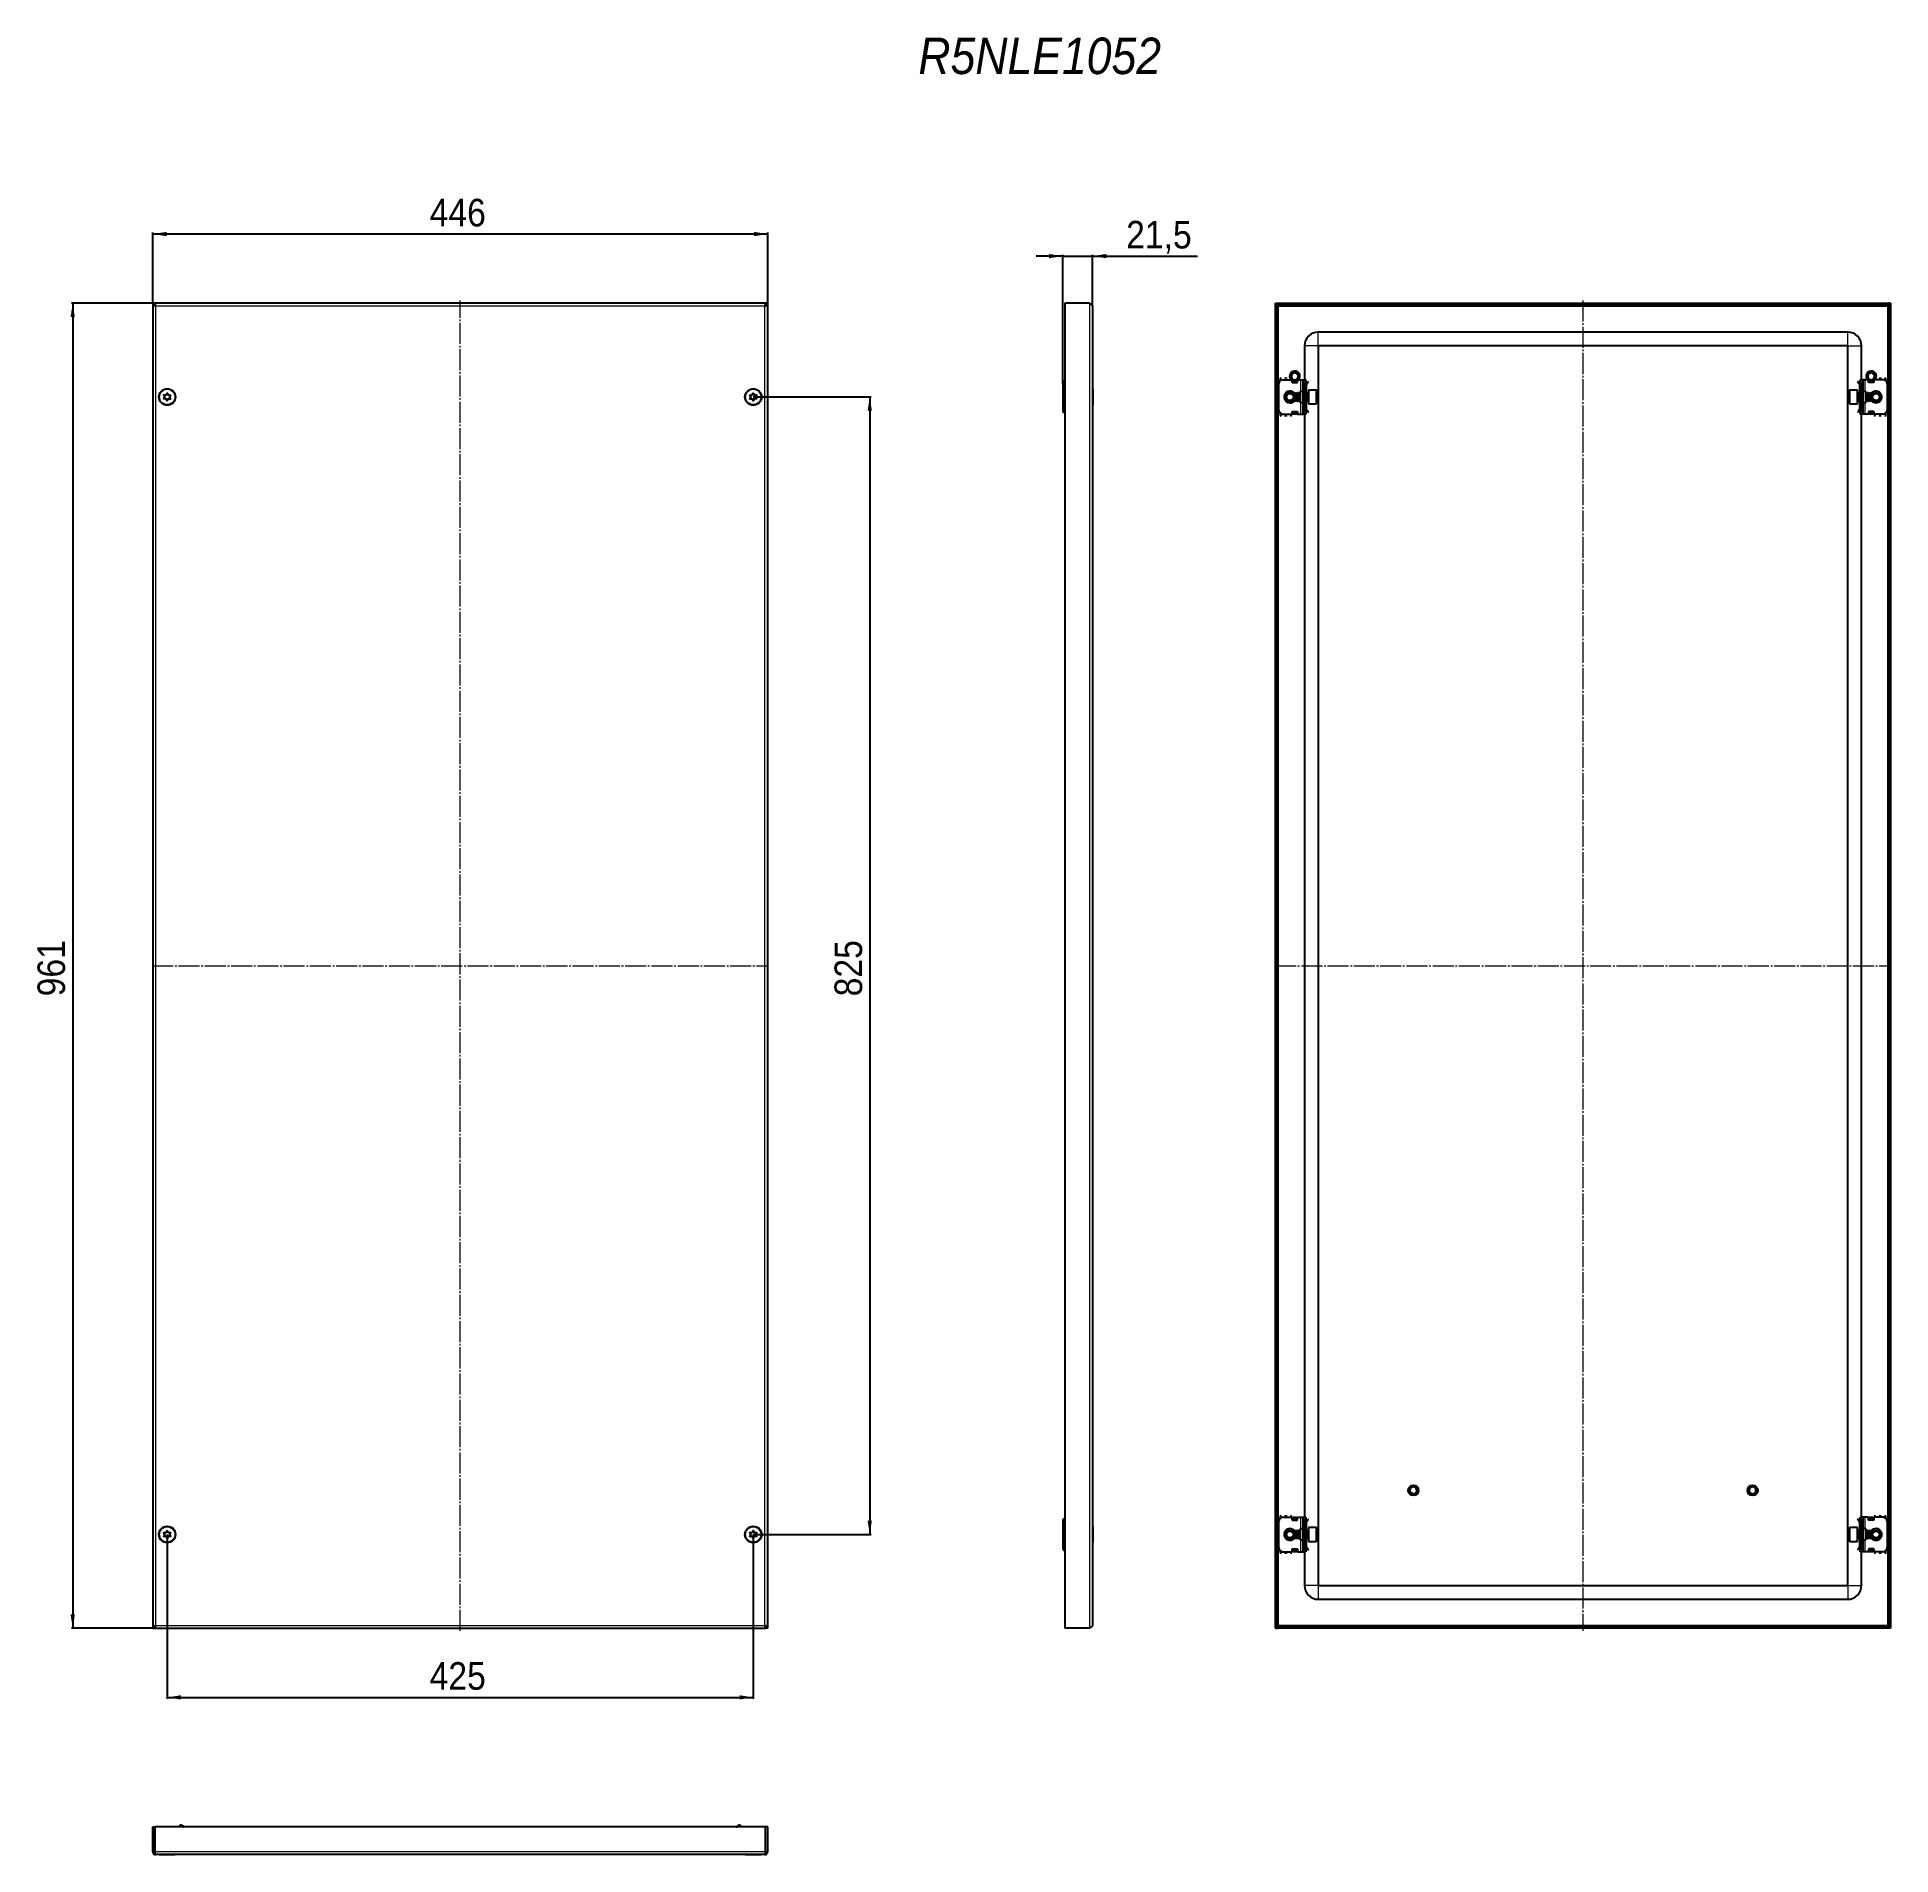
# Model space of a CAD drawing. Header units: millimetres. Extents: x -211 to 1134, y -353 to 966.
import ezdxf

# ---------------------------------------------------------------- set-up
doc = ezdxf.new("R2010")
doc.units = ezdxf.units.MM
doc.linetypes.add('SLD-Осевая', pattern=[19.05, 15.24, -1.27, 1.27, -1.27])
doc.linetypes.add('SLD-Сплошная', pattern=[0])
doc.layers.add('FORMAT', color=7, linetype='SLD-Сплошная')
doc.styles.add('SLDTEXTSTYLE0', font='GOTHICI.TTF', dxfattribs={"width": 0.913})
doc.styles.add('SLDTEXTSTYLE1', font='GOTHIC.TTF', dxfattribs={"width": 0.913})
doc.dimstyles.new('SLDDIMSTYLE0', dxfattribs={"dimtxt": 20, "dimasz": 10, "dimexe": 0, "dimexo": 0.0625, "dimgap": 5, "dimtad": 2, "dimdec": 1, "dimrnd": 1e-09, "dimzin": 12, "dimdsep": 46, "dimtxsty": 'SLDTEXTSTYLE0', "dimsah": 1, "dimcen": 0.09, "dimadec": 0, "dimazin": 3, "dimtfac": 1, "dimtofl": 0, "dimtmove": 0, "dimatfit": 3, "dimfxl": 0, "dimfrac": 2, "dimtolj": 1, "dimtzin": 12, "dimarcsym": 0})
doc.dimstyles.new('SLDDIMSTYLE1', dxfattribs={"dimtxt": 20, "dimasz": 10, "dimexe": 0, "dimexo": 0.0625, "dimgap": 5, "dimtad": 2, "dimdec": 1, "dimrnd": 1e-09, "dimzin": 12, "dimdsep": 46, "dimtxsty": 'SLDTEXTSTYLE0', "dimsah": 1, "dimcen": 0.09, "dimadec": 0, "dimazin": 3, "dimtfac": 1, "dimtmove": 0, "dimatfit": 0, "dimfxl": 0, "dimfrac": 2, "dimtolj": 1, "dimtzin": 12, "dimarcsym": 0})

msp = doc.modelspace()

# ---------------------------------------------------------------- texts
at = {"layer": 'FORMAT', "insert": (428.52, 965.22), "char_height": 26.458, "attachment_point": 1, "style": 'SLDTEXTSTYLE0'}
msp.add_mtext('R5NLE1052', dxfattribs=at)

# ---------------------------------------------------------------- blocks, each defined once
blk = doc.blocks.new('_D')
at = {"layer": 'FORMAT'}
for p, q in [((-126.7, 772.6), (-126.7, 823.8)), ((-126.7, 822.8), (319.3, 822.8)), ((319.3, 772.6), (319.3, 823.8))]:
    blk.add_line(p, q, dxfattribs=at)
for points in [[(-126.7, 822.8), (-116.7, 821.2), (-116.7, 824.3)], [(319.3, 822.8), (309.3, 824.3), (309.3, 821.2)]]:
    blk.add_solid(points, dxfattribs=at)
at = {"layer": 'FORMAT', "insert": (74.1, 848.3), "char_height": 20, "attachment_point": 1, "style": 'SLDTEXTSTYLE1'}
blk.add_mtext('446', dxfattribs=at)
blk = doc.blocks.new('_D_1')
at = {"layer": 'FORMAT'}
for p, q in [((-125, 772.6), (-185.7, 772.6)), ((-184.7, 772.6), (-184.7, -188.4)), ((-125, -188.4), (-185.7, -188.4))]:
    blk.add_line(p, q, dxfattribs=at)
for points in [[(-184.7, 772.6), (-186.3, 762.6), (-183.2, 762.6)], [(-184.7, -188.4), (-183.2, -178.4), (-186.3, -178.4)]]:
    blk.add_solid(points, dxfattribs=at)
at = {"layer": 'FORMAT', "insert": (-210.3, 269.9), "char_height": 20, "attachment_point": 1, "rotation": 90, "style": 'SLDTEXTSTYLE1'}
blk.add_mtext('961', dxfattribs=at)
blk = doc.blocks.new('_D_2')
at = {"layer": 'FORMAT'}
for p, q in [((308.8, 704.6), (394.3, 704.6)), ((393.3, 704.6), (393.3, -120.4)), ((308.8, -120.4), (394.3, -120.4))]:
    blk.add_line(p, q, dxfattribs=at)
for points in [[(393.3, 704.6), (391.7, 694.6), (394.8, 694.6)], [(393.3, -120.4), (394.8, -110.4), (391.7, -110.4)]]:
    blk.add_solid(points, dxfattribs=at)
at = {"layer": 'FORMAT', "insert": (367.7, 269.9), "char_height": 20, "attachment_point": 1, "rotation": 90, "style": 'SLDTEXTSTYLE1'}
blk.add_mtext('825', dxfattribs=at)
blk = doc.blocks.new('_D_3')
at = {"layer": 'FORMAT'}
for p, q in [((-116.2, -120.4), (-116.2, -239.6)), ((308.8, -120.4), (308.8, -239.6)), ((-116.2, -238.6), (308.8, -238.6))]:
    blk.add_line(p, q, dxfattribs=at)
for points in [[(-116.2, -238.6), (-106.2, -240.1), (-106.2, -237)], [(308.8, -238.6), (298.8, -237), (298.8, -240.1)]]:
    blk.add_solid(points, dxfattribs=at)
at = {"layer": 'FORMAT', "insert": (74.1, -213), "char_height": 20, "attachment_point": 1, "style": 'SLDTEXTSTYLE1'}
blk.add_mtext('425', dxfattribs=at)
blk = doc.blocks.new('_D_4')
at = {"layer": 'FORMAT'}
for p, q in [((533.3, 806.8), (514, 806.8)), ((533.3, 714.1), (533.3, 807.8)), ((533.3, 806.8), (554.8, 806.8)), ((554.8, 770.5), (554.8, 807.8)), ((554.8, 806.8), (630.9, 806.8))]:
    blk.add_line(p, q, dxfattribs=at)
for points in [[(533.3, 806.8), (523.3, 808.3), (523.3, 805.2)], [(554.8, 806.8), (564.8, 805.2), (564.8, 808.3)]]:
    blk.add_solid(points, dxfattribs=at)
at = {"layer": 'FORMAT', "insert": (579.2, 832.3), "char_height": 20, "attachment_point": 1, "style": 'SLDTEXTSTYLE1'}
blk.add_mtext('21,5', dxfattribs=at)

# ---------------------------------------------------------------- dimensions: what is measured, and where the dimension line sits
at = {"layer": 'FORMAT'}
for base, p1, p2, dimstyle, picture, middle in [((319.27, 822.75), (-126.73, 772.59), (319.27, 772.59), 'SLDDIMSTYLE0', '_D', (96.27, 822.75)), ((554.77, 806.75), (533.27, 714.09), (554.77, 770.49), 'SLDDIMSTYLE1', '_D_4', (605.03, 806.75)), ((308.77, -238.58), (-116.23, -120.41), (308.77, -120.41), 'SLDDIMSTYLE0', '_D_3', (96.27, -238.58))]:
    dim = msp.add_linear_dim(base=base, p1=p1, p2=p2, dimstyle=dimstyle, dxfattribs=at)
    dim.commit()
    dim.dimension.update_dxf_attribs({"geometry": picture, "text_midpoint": middle, "dimtype": 160})
for base, p1, p2, picture, middle in [((-184.74, -188.41), (-125.03, 772.59), (-125.03, -188.41), '_D_1', (-184.74, 292.09)), ((393.27, -120.41), (308.77, 704.59), (308.77, -120.41), '_D_2', (393.27, 292.09))]:
    dim = msp.add_linear_dim(base=base, p1=p1, p2=p2, angle=90, dimstyle='SLDDIMSTYLE0', dxfattribs=at)
    dim.commit()
    dim.dimension.update_dxf_attribs({"geometry": picture, "text_midpoint": middle, "dimtype": 160})

# ---------------------------------------------------------------- linework, layer by layer
at = {"color": 7, "linetype": 'SLD-Сплошная', "lineweight": 25}
for p, q in [((-126.73, 772.59), (-126.73, -188.41)), ((-126.73, 772.59), (-125.23, 772.59)), ((317.57, 772.59), (-125.03, 772.59)), ((-125.03, 771.47), (-125.03, 772.59)), ((317.57, 772.59), (317.57, 771.48)), ((319.27, 772.59), (317.77, 772.59)), ((319.27, -188.41), (319.27, 772.59)), ((534.77, 772.59), (534.77, -188.41)), ((552.67, 772.59), (534.77, 772.59)), ((554.77, 770.49), (554.77, -186.31)), ((687.48, 772.59), (688.98, 772.59)), ((687.48, -188.41), (687.48, 772.59)), ((688.98, -188.41), (688.98, 772.59)), ((689.18, 771.09), (689.18, 772.59)), ((689.18, 772.59), (1131.78, 772.59)), ((689.18, 771.09), (1131.78, 771.09)), ((1131.63, 771.09), (1131.38, 770.49)), ((1131.78, 771.09), (1131.78, 772.59)), ((1133.48, 772.59), (1131.98, 772.59)), ((1131.98, 772.59), (1131.98, -188.41)), ((1133.48, 772.59), (1133.48, -188.41)), ((708.48, 741.59), (708.48, 717.09)), ((1102.48, 751.59), (718.48, 751.59)), ((718.48, 741.59), (718.48, -157.41)), ((1102.48, 741.59), (718.48, 741.59)), ((1102.48, -157.41), (1102.48, 741.59)), ((1112.48, 717.09), (1112.48, 741.59)), ((533.27, 714.09), (533.27, 695.09)), ((689.98, 695.09), (689.98, 714.09)), ((690.98, 717.34), (690.98, 716.32)), ((692.98, 717.09), (699.48, 717.09)), ((698.49, 719.68), (698.48, 719.63)), ((698.49, 719.68), (698.51, 719.93)), ((698.5, 719.89), (698.49, 719.84)), ((698.49, 719.48), (698.51, 719.71)), ((698.49, 719.48), (698.49, 719.43)), ((698.5, 719.28), (698.51, 719.23)), ((698.53, 720.09), (698.52, 720.04)), ((698.53, 719.09), (698.53, 719.04)), ((698.57, 720.29), (698.56, 720.24)), ((698.56, 718.9), (698.57, 718.86)), ((698.57, 720.29), (698.64, 720.53)), ((698.62, 720.48), (698.61, 720.43)), ((698.61, 718.72), (698.62, 718.68)), ((698.67, 718.55), (698.67, 718.54)), ((699.26, 717.57), (699.29, 717.54)), ((699.39, 717.44), (699.43, 717.4)), ((699.48, 715.09), (699.48, 717.09)), ((699.68, 716.3), (699.48, 716.41)), ((699.48, 715.09), (703.48, 715.09)), ((699.7, 717.17), (699.5, 717.36)), ((699.54, 717.3), (699.58, 717.27)), ((699.68, 715.09), (699.68, 716.3)), ((699.7, 717.17), (699.74, 717.14)), ((699.73, 716.71), (700.08, 716.95)), ((700.23, 716.71), (699.73, 716.35)), ((699.73, 716.35), (699.73, 716.71)), ((699.73, 715.44), (699.73, 716.35)), ((699.73, 715.09), (699.73, 715.44)), ((699.86, 722.11), (700.06, 722.22)), ((699.88, 717.05), (699.92, 717.03)), ((700.05, 716.95), (699.91, 717.07)), ((700.04, 722.21), (699.99, 722.19)), ((700.04, 722.14), (699.99, 722.19)), ((700.04, 722.21), (700.26, 722.29)), ((700.05, 716.95), (700.06, 717.06)), ((700.05, 716.95), (700.09, 716.93)), ((700.22, 722.31), (700.17, 722.29)), ((700.23, 716.71), (700.64, 716.71)), ((700.41, 722.39), (700.36, 722.37)), ((700.41, 722.39), (700.64, 722.46)), ((700.41, 716.79), (700.45, 716.77)), ((700.6, 722.45), (700.56, 722.44)), ((700.59, 716.72), (700.63, 716.71)), ((700.79, 722.51), (700.75, 722.49)), ((700.77, 716.67), (700.81, 716.66)), ((701.68, 722.58), (700.94, 722.51)), ((702.08, 716.65), (702.13, 716.66)), ((702.32, 716.71), (702.73, 716.71)), ((703.23, 716.35), (702.73, 716.71)), ((702.83, 716.99), (703.23, 716.71)), ((703.18, 722.06), (703.14, 722.09)), ((703.23, 716.71), (703.23, 716.35)), ((703.48, 716.41), (703.23, 716.27)), ((703.23, 716.35), (703.23, 715.44)), ((703.23, 715.44), (703.23, 715.09)), ((703.35, 721.94), (703.31, 721.97)), ((703.5, 721.81), (703.47, 721.84)), ((703.48, 715.09), (703.48, 717.09)), ((703.48, 717.09), (705.98, 717.09)), ((703.64, 721.67), (703.61, 721.7)), ((703.72, 717.65), (703.61, 717.47)), ((703.64, 721.67), (703.76, 721.53)), ((703.76, 721.54), (703.74, 721.56)), ((703.78, 720.45), (703.94, 720.04)), ((704.25, 718.47), (704.15, 718.28)), ((704.27, 718.47), (704.16, 718.29)), ((704.32, 718.61), (704.33, 718.65)), ((704.38, 718.79), (704.39, 718.83)), ((704.48, 719.39), (704.42, 719.08)), ((704.42, 718.98), (704.43, 719.03)), ((704.46, 719.18), (704.46, 719.23)), ((704.48, 719.59), (704.48, 719.58)), ((704.48, 719.39), (704.48, 719.44)), ((705.98, 717.09), (707.48, 717.09)), ((707.48, 714.09), (707.48, 717.09)), ((707.48, 717.09), (709.48, 717.09)), ((707.48, 695.09), (707.48, 714.09)), ((708.48, 695.09), (708.48, 714.09)), ((709.48, 717.09), (709.48, 716.32)), ((709.48, 716.32), (709.48, 692.85)), ((709.48, 716), (709.69, 715.79)), ((709.98, 713.34), (709.48, 713.34)), ((709.48, 709.84), (709.48, 713.34)), ((709.98, 715.09), (709.98, 714.63)), ((709.98, 709.84), (709.98, 713.34)), ((710.07, 714.75), (711.04, 715.73)), ((710.42, 714.4), (710.07, 714.75)), ((710.42, 714.4), (711.4, 715.37)), ((711.04, 715.73), (711.4, 715.37)), ((1109.92, 715.73), (1109.57, 715.37)), ((1110.54, 714.4), (1109.57, 715.37)), ((1110.9, 714.75), (1109.92, 715.73)), ((1110.54, 714.4), (1110.9, 714.75)), ((1110.98, 715.09), (1110.98, 714.69)), ((1110.98, 713.34), (1111.48, 713.34)), ((1110.98, 713.34), (1110.98, 709.84)), ((1111.28, 715.79), (1111.48, 716)), ((1111.48, 717.09), (1113.48, 717.09)), ((1111.48, 716.32), (1111.48, 717.09)), ((1111.48, 692.85), (1111.48, 716.32)), ((1111.48, 713.34), (1111.48, 709.84)), ((1112.48, 714.09), (1112.48, 695.09)), ((1113.48, 717.09), (1113.48, 714.09)), ((1114.98, 717.09), (1113.48, 717.09)), ((1113.48, 714.09), (1113.48, 695.09)), ((1117.48, 717.09), (1114.98, 717.09)), ((1116.49, 719.68), (1116.48, 719.63)), ((1116.49, 719.68), (1116.51, 719.93)), ((1116.5, 719.89), (1116.49, 719.84)), ((1116.49, 719.48), (1116.51, 719.71)), ((1116.49, 719.48), (1116.49, 719.43)), ((1116.5, 719.28), (1116.51, 719.23)), ((1116.53, 720.09), (1116.52, 720.04)), ((1116.53, 719.09), (1116.53, 719.04)), ((1116.57, 720.29), (1116.56, 720.24)), ((1116.56, 718.9), (1116.57, 718.86)), ((1116.57, 720.29), (1116.64, 720.53)), ((1116.62, 720.48), (1116.61, 720.43)), ((1116.61, 718.72), (1116.62, 718.68)), ((1116.67, 718.55), (1116.67, 718.54)), ((1117.26, 717.57), (1117.29, 717.54)), ((1117.39, 717.44), (1117.43, 717.4)), ((1117.48, 715.09), (1117.48, 717.09)), ((1117.73, 716.27), (1117.48, 716.41)), ((1121.48, 715.09), (1117.48, 715.09)), ((1117.7, 717.17), (1117.5, 717.36)), ((1117.54, 717.3), (1117.58, 717.27)), ((1117.7, 717.17), (1117.74, 717.14)), ((1117.73, 716.71), (1118.08, 716.95)), ((1118.23, 716.71), (1117.73, 716.35)), ((1117.73, 716.35), (1117.73, 716.71)), ((1117.73, 715.44), (1117.73, 716.35)), ((1117.73, 715.09), (1117.73, 715.44)), ((1117.86, 722.11), (1118.06, 722.22)), ((1117.88, 717.05), (1117.92, 717.03)), ((1118.05, 716.95), (1117.91, 717.07)), ((1118.04, 722.21), (1117.99, 722.19)), ((1118.04, 722.14), (1117.99, 722.19)), ((1118.04, 722.21), (1118.26, 722.29)), ((1118.05, 716.95), (1118.06, 717.06)), ((1118.05, 716.95), (1118.09, 716.93)), ((1118.22, 722.31), (1118.17, 722.29)), ((1118.23, 716.71), (1118.64, 716.71)), ((1118.41, 722.39), (1118.36, 722.37)), ((1118.41, 722.39), (1118.64, 722.46)), ((1118.41, 716.79), (1118.45, 716.77)), ((1118.6, 722.45), (1118.56, 722.44)), ((1118.59, 716.72), (1118.63, 716.71)), ((1118.79, 722.51), (1118.75, 722.49)), ((1118.77, 716.67), (1118.81, 716.66)), ((1119.68, 722.58), (1118.94, 722.51)), ((1119.93, 716.62), (1119.75, 716.6)), ((1120.08, 716.65), (1120.13, 716.66)), ((1120.46, 716.75), (1120.27, 716.71)), ((1120.32, 716.71), (1120.73, 716.71)), ((1121.23, 716.35), (1120.73, 716.71)), ((1120.83, 716.99), (1121.23, 716.71)), ((1121.18, 722.06), (1121.14, 722.09)), ((1121.23, 716.71), (1121.23, 716.35)), ((1121.23, 716.35), (1121.23, 715.44)), ((1121.23, 715.44), (1121.23, 715.09)), ((1121.48, 716.41), (1121.28, 716.3)), ((1121.28, 716.3), (1121.28, 715.09)), ((1121.35, 721.94), (1121.31, 721.97)), ((1121.5, 721.81), (1121.47, 721.84)), ((1121.48, 715.09), (1121.48, 717.09)), ((1127.98, 717.09), (1121.48, 717.09)), ((1121.64, 721.67), (1121.61, 721.7)), ((1121.72, 717.65), (1121.61, 717.47)), ((1121.64, 721.67), (1121.76, 721.53)), ((1121.76, 721.54), (1121.74, 721.56)), ((1121.78, 720.45), (1121.94, 720.04)), ((1122.25, 718.47), (1122.15, 718.28)), ((1122.27, 718.47), (1122.16, 718.29)), ((1122.32, 718.61), (1122.33, 718.65)), ((1122.38, 718.79), (1122.39, 718.83)), ((1122.48, 719.39), (1122.42, 719.08)), ((1122.42, 718.98), (1122.43, 719.03)), ((1122.46, 719.18), (1122.46, 719.23)), ((1122.48, 719.59), (1122.48, 719.58)), ((1122.48, 719.39), (1122.48, 719.44)), ((1129.98, 716.32), (1129.98, 717.34)), ((1130.98, 714.09), (1130.98, 695.09)), ((555.03, 710.37), (554.77, 710.37)), ((555.03, 710.37), (555.03, 709.65)), ((555.03, 709.65), (555.03, 698.8)), ((702.04, 707.59), (701.48, 707.03)), ((701.48, 707.03), (701.48, 703.27)), ((701.48, 703.27), (701.48, 702.14)), ((701.48, 702.14), (702.04, 701.59)), ((702.1, 707.59), (702.04, 707.59)), ((702.04, 707.59), (702.04, 702.97)), ((702.04, 702.97), (702.04, 701.59)), ((702.04, 701.59), (702.1, 701.59)), ((702.48, 707.03), (702.1, 707.59)), ((702.1, 707.59), (702.1, 707.11)), ((702.1, 707.11), (702.1, 701.59)), ((702.1, 701.59), (702.48, 702.14)), ((702.87, 707.59), (702.48, 707.03)), ((702.48, 707.03), (702.48, 706.65)), ((702.48, 706.65), (702.48, 702.14)), ((702.48, 702.14), (702.87, 701.59)), ((703.1, 707.59), (702.87, 707.59)), ((702.87, 707.59), (702.87, 707.11)), ((702.87, 707.11), (702.87, 701.59)), ((702.87, 701.59), (703.1, 701.59)), ((703.48, 707.03), (703.1, 707.59)), ((703.1, 707.59), (703.1, 707.11)), ((703.1, 707.11), (703.1, 701.59)), ((703.1, 701.59), (703.48, 702.14)), ((703.87, 707.59), (703.48, 707.03)), ((703.48, 707.03), (703.48, 706.65)), ((703.48, 706.65), (703.48, 702.14)), ((703.48, 702.14), (703.87, 701.59)), ((704.1, 707.59), (703.87, 707.59)), ((703.87, 707.59), (703.87, 707.11)), ((703.87, 707.11), (703.87, 701.59)), ((703.87, 701.59), (704.1, 701.59)), ((704.48, 707.03), (704.1, 707.59)), ((704.1, 707.59), (704.1, 707.11)), ((704.1, 707.11), (704.1, 701.59)), ((704.1, 701.59), (704.48, 702.14)), ((704.87, 707.59), (704.48, 707.03)), ((704.48, 707.03), (704.48, 706.65)), ((704.48, 706.65), (704.48, 702.14)), ((704.48, 702.14), (704.87, 701.59)), ((705.1, 707.59), (704.87, 707.59)), ((704.87, 707.59), (704.87, 707.11)), ((704.87, 707.11), (704.87, 701.59)), ((704.87, 701.59), (705.1, 701.59)), ((705.48, 707.03), (705.1, 707.59)), ((705.1, 707.59), (705.1, 707.11)), ((705.1, 707.11), (705.1, 701.59)), ((705.1, 701.59), (705.48, 702.14)), ((706.98, 708.59), (705.48, 708.59)), ((705.48, 700.59), (705.48, 708.59)), ((705.48, 700.59), (706.98, 700.59)), ((709.98, 709.84), (709.48, 709.84)), ((709.87, 707.59), (709.48, 707.03)), ((709.48, 702.14), (709.87, 701.59)), ((709.48, 699.34), (709.98, 699.34)), ((709.48, 695.84), (709.48, 699.34)), ((710.1, 707.59), (709.87, 707.59)), ((709.87, 707.59), (709.87, 707.11)), ((709.87, 707.11), (709.87, 701.59)), ((709.87, 701.59), (710.1, 701.59)), ((709.98, 707.59), (709.98, 709.84)), ((709.98, 699.34), (709.98, 701.59)), ((709.98, 695.84), (709.98, 699.34)), ((710.48, 707.03), (710.1, 707.59)), ((710.1, 707.59), (710.1, 707.11)), ((710.1, 707.11), (710.1, 701.59)), ((710.1, 701.59), (710.48, 702.14)), ((710.87, 707.59), (710.48, 707.03)), ((710.48, 707.03), (710.48, 706.65)), ((710.48, 706.65), (710.48, 702.14)), ((710.48, 702.14), (710.87, 701.59)), ((711.23, 707.59), (710.87, 707.59)), ((710.87, 707.59), (710.87, 707.11)), ((710.87, 707.11), (710.87, 701.59)), ((710.87, 701.59), (711.23, 701.59)), ((716.88, 709.59), (711.48, 709.59)), ((711.48, 709.59), (711.48, 701.89)), ((711.48, 701.89), (711.48, 699.59)), ((711.48, 699.59), (716.88, 699.59)), ((717.48, 708.99), (717.48, 702.22)), ((717.48, 702.22), (717.48, 700.19)), ((1103.48, 700.19), (1103.48, 708.99)), ((1109.48, 709.59), (1104.08, 709.59)), ((1104.08, 699.59), (1109.48, 699.59)), ((1109.48, 699.59), (1109.48, 709.59)), ((1110.1, 707.59), (1109.73, 707.59)), ((1109.73, 701.59), (1110.1, 701.59)), ((1110.48, 707.03), (1110.1, 707.59)), ((1110.1, 707.11), (1110.1, 707.59)), ((1110.1, 701.59), (1110.1, 707.11)), ((1110.1, 701.59), (1110.48, 702.14)), ((1110.87, 707.59), (1110.48, 707.03)), ((1110.48, 706.65), (1110.48, 707.03)), ((1110.48, 702.14), (1110.48, 706.65)), ((1110.48, 702.14), (1110.87, 701.59)), ((1111.1, 707.59), (1110.87, 707.59)), ((1110.87, 707.11), (1110.87, 707.59)), ((1110.87, 701.59), (1110.87, 707.11)), ((1110.87, 701.59), (1111.1, 701.59)), ((1111.48, 709.84), (1110.98, 709.84)), ((1110.98, 709.84), (1110.98, 707.59)), ((1110.98, 701.59), (1110.98, 699.34)), ((1110.98, 699.34), (1110.98, 695.84)), ((1110.98, 699.34), (1111.48, 699.34)), ((1111.48, 707.03), (1111.1, 707.59)), ((1111.1, 707.11), (1111.1, 707.59)), ((1111.1, 701.59), (1111.1, 707.11)), ((1111.1, 701.59), (1111.48, 702.14)), ((1111.48, 699.34), (1111.48, 695.84)), ((1115.48, 708.59), (1113.98, 708.59)), ((1113.98, 700.59), (1115.48, 700.59)), ((1115.48, 708.59), (1115.48, 700.59)), ((1115.87, 707.59), (1115.48, 707.03)), ((1115.48, 702.14), (1115.87, 701.59)), ((1116.1, 707.59), (1115.87, 707.59)), ((1115.87, 707.11), (1115.87, 707.59)), ((1115.87, 701.59), (1115.87, 707.11)), ((1115.87, 701.59), (1116.1, 701.59)), ((1116.48, 707.03), (1116.1, 707.59)), ((1116.1, 707.11), (1116.1, 707.59)), ((1116.1, 701.59), (1116.1, 707.11)), ((1116.1, 701.59), (1116.48, 702.14)), ((1116.87, 707.59), (1116.48, 707.03)), ((1116.48, 706.65), (1116.48, 707.03)), ((1116.48, 702.14), (1116.48, 706.65)), ((1116.48, 702.14), (1116.87, 701.59)), ((1117.1, 707.59), (1116.87, 707.59)), ((1116.87, 707.11), (1116.87, 707.59)), ((1116.87, 701.59), (1116.87, 707.11)), ((1116.87, 701.59), (1117.1, 701.59)), ((1117.48, 707.03), (1117.1, 707.59)), ((1117.1, 707.11), (1117.1, 707.59)), ((1117.1, 701.59), (1117.1, 707.11)), ((1117.1, 701.59), (1117.48, 702.14)), ((1117.87, 707.59), (1117.48, 707.03)), ((1117.48, 706.65), (1117.48, 707.03)), ((1117.48, 702.14), (1117.48, 706.65)), ((1117.48, 702.14), (1117.87, 701.59)), ((1118.1, 707.59), (1117.87, 707.59)), ((1117.87, 707.11), (1117.87, 707.59)), ((1117.87, 701.59), (1117.87, 707.11)), ((1117.87, 701.59), (1118.1, 701.59)), ((1118.48, 707.03), (1118.1, 707.59)), ((1118.1, 707.11), (1118.1, 707.59)), ((1118.1, 701.59), (1118.1, 707.11)), ((1118.1, 701.59), (1118.48, 702.14)), ((1118.87, 707.59), (1118.48, 707.03)), ((1118.48, 706.65), (1118.48, 707.03)), ((1118.48, 702.14), (1118.48, 706.65)), ((1118.48, 702.14), (1118.87, 701.59)), ((1118.93, 707.59), (1118.87, 707.59)), ((1118.87, 707.11), (1118.87, 707.59)), ((1118.87, 701.59), (1118.87, 707.11)), ((1118.87, 701.59), (1118.93, 701.59)), ((1119.48, 707.03), (1118.93, 707.59)), ((1118.93, 701.59), (1118.93, 707.59)), ((1118.93, 701.59), (1119.48, 702.14)), ((1119.48, 702.14), (1119.48, 707.03)), ((554.77, 698.8), (555.03, 698.8)), ((690.98, 692.85), (690.98, 691.84)), ((692.98, 692.09), (699.48, 692.09)), ((698.98, 692.09), (698.98, 691.84)), ((699.48, 694.09), (699.48, 692.09)), ((699.48, 694.09), (703.48, 694.09)), ((699.48, 692.2), (699.68, 692.2)), ((699.68, 692.2), (699.68, 694.09)), ((699.73, 693.73), (699.73, 694.09)), ((699.73, 692.82), (699.73, 693.73)), ((699.73, 692.47), (699.73, 692.82)), ((699.73, 692.82), (700.23, 692.47)), ((700.23, 692.11), (699.73, 692.47)), ((700.23, 692.47), (700.23, 692.11)), ((702.73, 692.47), (700.23, 692.47)), ((702.73, 692.11), (700.23, 692.11)), ((702.73, 692.47), (703.23, 692.82)), ((702.73, 692.11), (702.73, 692.47)), ((703.23, 692.47), (702.73, 692.11)), ((703.23, 694.09), (703.23, 693.73)), ((703.23, 693.73), (703.23, 692.82)), ((703.23, 692.82), (703.23, 692.47)), ((703.48, 694.09), (703.48, 692.09)), ((703.48, 692.09), (705.98, 692.09)), ((705.98, 692.09), (707.48, 692.09)), ((707.48, 692.09), (707.48, 695.09)), ((709.48, 692.09), (707.48, 692.09)), ((708.48, 692.09), (708.48, -107.91)), ((709.98, 695.84), (709.48, 695.84)), ((709.69, 693.38), (709.48, 693.17)), ((709.48, 692.85), (709.48, 692.09)), ((709.98, 694.09), (709.98, 694.48)), ((710.42, 694.78), (710.07, 694.42)), ((710.07, 694.42), (711.04, 693.45)), ((710.42, 694.78), (711.4, 693.8)), ((711.04, 693.45), (711.4, 693.8)), ((1110.54, 694.78), (1109.57, 693.8)), ((1109.92, 693.45), (1109.57, 693.8)), ((1110.9, 694.42), (1109.92, 693.45)), ((1110.54, 694.78), (1110.9, 694.42)), ((1110.98, 695.84), (1111.48, 695.84)), ((1110.98, 694.09), (1110.98, 694.55)), ((1111.48, 693.17), (1111.28, 693.38)), ((1111.48, 692.09), (1111.48, 692.85)), ((1113.48, 692.09), (1111.48, 692.09)), ((1112.48, -107.91), (1112.48, 692.09)), ((1113.48, 695.09), (1113.48, 692.09)), ((1114.98, 692.09), (1113.48, 692.09)), ((1117.48, 692.09), (1114.98, 692.09)), ((1121.48, 694.09), (1117.48, 694.09)), ((1117.48, 694.09), (1117.48, 692.09)), ((1117.73, 693.73), (1117.73, 694.09)), ((1117.73, 692.82), (1117.73, 693.73)), ((1117.73, 692.47), (1117.73, 692.82)), ((1117.73, 692.82), (1118.23, 692.47)), ((1118.23, 692.11), (1117.73, 692.47)), ((1118.23, 692.47), (1118.23, 692.11)), ((1120.73, 692.47), (1118.23, 692.47)), ((1120.73, 692.11), (1118.23, 692.11)), ((1120.73, 692.47), (1121.23, 692.82)), ((1120.73, 692.11), (1120.73, 692.47)), ((1121.23, 692.47), (1120.73, 692.11)), ((1121.23, 694.09), (1121.23, 693.73)), ((1121.23, 693.73), (1121.23, 692.82)), ((1121.23, 692.82), (1121.23, 692.47)), ((1121.28, 694.09), (1121.28, 692.2)), ((1121.28, 692.2), (1121.48, 692.2)), ((1121.48, 694.09), (1121.48, 692.09)), ((1127.98, 692.09), (1121.48, 692.09)), ((1121.98, 691.84), (1121.98, 692.09)), ((1129.98, 691.84), (1129.98, 692.85)), ((784.48, -88.41), (784.48, -88.41)), ((784.49, -88.22), (784.55, -87.91)), ((784.49, -88.22), (784.49, -88.27)), ((784.51, -88.01), (784.5, -88.06)), ((784.55, -87.81), (784.54, -87.86)), ((784.59, -87.61), (784.58, -87.66)), ((784.65, -87.43), (784.63, -87.48)), ((784.7, -87.33), (784.82, -87.11)), ((784.7, -87.3), (784.8, -87.11)), ((785.19, -89.28), (785.03, -88.87)), ((785.32, -90.49), (785.2, -90.36)), ((785.21, -90.37), (785.23, -90.39)), ((785.22, -86.45), (785.38, -86.32)), ((785.25, -86.48), (785.36, -86.29)), ((785.32, -90.49), (785.36, -90.53)), ((785.47, -90.63), (785.5, -90.67)), ((785.62, -90.77), (785.66, -90.8)), ((785.79, -90.89), (785.83, -90.92)), ((785.95, -85.84), (786.22, -85.71)), ((786.51, -85.58), (786.79, -85.51)), ((786.89, -85.47), (786.84, -85.48)), ((787.29, -91.41), (788.03, -91.34)), ((788.02, -85.46), (787.98, -85.46)), ((788.2, -85.5), (788.16, -85.49)), ((788.17, -91.33), (788.22, -91.32)), ((788.38, -85.55), (788.34, -85.54)), ((788.36, -91.28), (788.41, -91.27)), ((788.56, -85.61), (788.52, -85.6)), ((788.56, -91.21), (788.6, -91.2)), ((788.93, -91.04), (788.71, -91.12)), ((788.75, -91.13), (788.79, -91.11)), ((788.92, -85.78), (788.87, -85.75)), ((788.92, -85.78), (788.91, -85.89)), ((789.11, -90.94), (788.91, -91.05)), ((788.92, -85.78), (789.06, -85.89)), ((788.93, -90.97), (788.98, -91.02)), ((788.93, -91.04), (788.98, -91.02)), ((789.09, -85.88), (789.05, -85.86)), ((789.26, -86), (789.22, -85.97)), ((789.26, -86), (789.47, -86.18)), ((789.43, -86.13), (789.39, -86.1)), ((789.58, -86.26), (789.54, -86.23)), ((789.71, -86.4), (789.68, -86.37)), ((790.3, -87.38), (790.3, -87.37)), ((790.4, -89.12), (790.32, -89.35)), ((790.36, -87.55), (790.34, -87.51)), ((790.35, -89.31), (790.36, -89.26)), ((790.4, -87.73), (790.39, -87.69)), ((790.4, -89.12), (790.41, -89.07)), ((790.44, -87.91), (790.43, -87.87)), ((790.44, -88.92), (790.45, -88.87)), ((790.47, -88.1), (790.46, -88.06)), ((790.48, -88.3), (790.46, -88.54)), ((790.47, -88.71), (790.47, -88.66)), ((790.48, -88.3), (790.48, -88.25)), ((790.48, -88.51), (790.48, -88.46)), ((1030.48, -88.41), (1030.48, -88.41)), ((1030.49, -88.22), (1030.55, -87.91)), ((1030.49, -88.22), (1030.49, -88.27)), ((1030.51, -88.01), (1030.5, -88.06)), ((1030.55, -87.81), (1030.54, -87.86)), ((1030.59, -87.61), (1030.58, -87.66)), ((1030.65, -87.43), (1030.63, -87.48)), ((1030.7, -87.29), (1030.8, -87.11)), ((1030.71, -87.3), (1030.82, -87.11)), ((1031.19, -89.28), (1031.03, -88.87)), ((1031.32, -90.49), (1031.2, -90.36)), ((1031.21, -90.37), (1031.23, -90.39)), ((1031.22, -86.45), (1031.38, -86.32)), ((1031.25, -86.48), (1031.36, -86.29)), ((1031.32, -90.49), (1031.36, -90.53)), ((1031.47, -90.63), (1031.5, -90.67)), ((1031.62, -90.77), (1031.66, -90.8)), ((1031.79, -90.89), (1031.83, -90.92)), ((1031.95, -85.84), (1032.22, -85.71)), ((1032.51, -85.58), (1032.79, -85.51)), ((1032.89, -85.47), (1032.84, -85.48)), ((1033.03, -85.45), (1033.22, -85.43)), ((1033.29, -91.41), (1034.03, -91.34)), ((1034.02, -85.46), (1033.98, -85.46)), ((1034.2, -85.5), (1034.16, -85.49)), ((1034.17, -91.33), (1034.22, -91.32)), ((1034.38, -85.55), (1034.34, -85.54)), ((1034.36, -91.28), (1034.41, -91.27)), ((1034.56, -85.61), (1034.52, -85.6)), ((1034.56, -91.21), (1034.6, -91.2)), ((1034.93, -91.04), (1034.71, -91.12)), ((1034.75, -91.13), (1034.79, -91.11)), ((1034.92, -85.78), (1034.87, -85.75)), ((1035.11, -90.94), (1034.91, -91.05)), ((1034.93, -90.97), (1034.98, -91.02)), ((1034.93, -91.04), (1034.98, -91.02)), ((1035.09, -85.88), (1035.05, -85.86)), ((1035.26, -86), (1035.22, -85.97)), ((1035.82, -90.29), (1035.24, -90.85)), ((1035.26, -86), (1035.47, -86.18)), ((1035.27, -90.82), (1035.31, -90.8)), ((1035.43, -86.13), (1035.39, -86.1)), ((1035.73, -90.4), (1035.39, -90.73)), ((1035.58, -86.26), (1035.54, -86.23)), ((1035.56, -90.58), (1035.59, -90.55)), ((1035.71, -86.4), (1035.68, -86.37)), ((1036.3, -87.38), (1036.3, -87.37)), ((1036.4, -89.12), (1036.32, -89.35)), ((1036.36, -87.55), (1036.34, -87.51)), ((1036.35, -89.31), (1036.36, -89.26)), ((1036.4, -87.73), (1036.39, -87.69)), ((1036.4, -89.12), (1036.41, -89.07)), ((1036.44, -87.91), (1036.43, -87.87)), ((1036.44, -88.92), (1036.45, -88.87)), ((1036.47, -88.1), (1036.46, -88.06)), ((1036.48, -88.3), (1036.46, -88.54)), ((1036.47, -88.71), (1036.47, -88.66)), ((1036.48, -88.3), (1036.48, -88.25)), ((1036.48, -88.51), (1036.48, -88.46)), ((533.27, -110.91), (533.27, -129.91)), ((555.03, -114.63), (554.77, -114.63)), ((555.03, -114.63), (555.03, -126.2)), ((689.98, -129.91), (689.98, -110.91)), ((690.98, -107.66), (690.98, -108.68)), ((692.98, -107.91), (699.48, -107.91)), ((698.98, -107.66), (698.98, -107.91)), ((699.48, -109.91), (699.48, -107.91)), ((699.68, -108.03), (699.48, -108.03)), ((699.48, -109.91), (703.48, -109.91)), ((699.68, -109.91), (699.68, -108.03)), ((699.73, -108.29), (700.23, -107.94)), ((700.23, -108.29), (699.73, -108.65)), ((699.73, -108.65), (699.73, -108.29)), ((699.73, -109.56), (699.73, -108.65)), ((699.73, -109.91), (699.73, -109.56)), ((700.23, -107.94), (700.23, -108.29)), ((700.23, -107.94), (702.73, -107.94)), ((700.23, -108.29), (702.73, -108.29)), ((702.04, -117.41), (701.48, -117.97)), ((701.48, -117.97), (701.48, -122.86)), ((702.1, -117.41), (702.04, -117.41)), ((702.04, -117.41), (702.04, -123.41)), ((702.48, -117.97), (702.1, -117.41)), ((702.1, -117.41), (702.1, -122.94)), ((702.87, -117.41), (702.48, -117.97)), ((702.48, -117.97), (702.48, -122.47)), ((702.73, -108.29), (702.73, -107.94)), ((702.73, -107.94), (703.23, -108.29)), ((703.23, -108.65), (702.73, -108.29)), ((703.1, -117.41), (702.87, -117.41)), ((702.87, -117.41), (702.87, -122.94)), ((703.48, -117.97), (703.1, -117.41)), ((703.1, -117.41), (703.1, -122.94)), ((703.23, -108.29), (703.23, -108.65)), ((703.23, -108.65), (703.23, -109.56)), ((703.23, -109.56), (703.23, -109.91)), ((703.48, -109.91), (703.48, -107.91)), ((703.48, -107.91), (705.98, -107.91)), ((703.87, -117.41), (703.48, -117.97)), ((703.48, -117.97), (703.48, -122.47)), ((704.1, -117.41), (703.87, -117.41)), ((703.87, -117.41), (703.87, -122.94)), ((704.48, -117.97), (704.1, -117.41)), ((704.1, -117.41), (704.1, -122.94)), ((704.87, -117.41), (704.48, -117.97)), ((704.48, -117.97), (704.48, -122.47)), ((705.1, -117.41), (704.87, -117.41)), ((704.87, -117.41), (704.87, -122.94)), ((705.48, -117.97), (705.1, -117.41)), ((705.1, -117.41), (705.1, -122.94)), ((706.98, -116.41), (705.48, -116.41)), ((705.48, -124.41), (705.48, -116.41)), ((705.98, -107.91), (707.48, -107.91)), ((707.48, -107.91), (709.48, -107.91)), ((707.48, -110.91), (707.48, -107.91)), ((707.48, -129.91), (707.48, -110.91)), ((708.48, -129.91), (708.48, -110.91)), ((709.48, -107.91), (709.48, -108.68)), ((709.48, -108.68), (709.48, -132.15)), ((709.48, -109), (709.69, -109.21)), ((709.98, -111.66), (709.48, -111.66)), ((709.48, -115.16), (709.48, -111.66)), ((709.98, -115.16), (709.48, -115.16)), ((709.87, -117.41), (709.48, -117.97)), ((710.1, -117.41), (709.87, -117.41)), ((709.87, -117.41), (709.87, -122.94)), ((709.98, -109.91), (709.98, -110.37)), ((709.98, -115.16), (709.98, -111.66)), ((709.98, -117.41), (709.98, -115.16)), ((710.07, -110.25), (711.04, -109.27)), ((710.42, -110.6), (710.07, -110.25)), ((710.48, -117.97), (710.1, -117.41)), ((710.1, -117.41), (710.1, -122.94)), ((710.42, -110.6), (711.4, -109.63)), ((710.87, -117.41), (710.48, -117.97)), ((710.48, -117.97), (710.48, -122.47)), ((711.23, -117.41), (710.87, -117.41)), ((710.87, -117.41), (710.87, -122.94)), ((711.04, -109.27), (711.4, -109.63)), ((716.88, -115.41), (711.48, -115.41)), ((711.48, -115.41), (711.48, -125.41)), ((717.48, -116.01), (717.48, -124.81)), ((1103.48, -118.04), (1103.48, -116.01)), ((1103.48, -124.81), (1103.48, -118.04)), ((1109.48, -115.41), (1104.08, -115.41)), ((1109.48, -117.72), (1109.48, -115.41)), ((1109.48, -125.41), (1109.48, -117.72)), ((1109.92, -109.27), (1109.57, -109.63)), ((1110.54, -110.6), (1109.57, -109.63)), ((1110.1, -117.41), (1109.73, -117.41)), ((1110.9, -110.25), (1109.92, -109.27)), ((1110.48, -117.97), (1110.1, -117.41)), ((1110.1, -122.94), (1110.1, -117.41)), ((1110.87, -117.41), (1110.48, -117.97)), ((1110.48, -122.47), (1110.48, -117.97)), ((1110.54, -110.6), (1110.9, -110.25)), ((1111.1, -117.41), (1110.87, -117.41)), ((1110.87, -122.94), (1110.87, -117.41)), ((1110.98, -109.91), (1110.98, -110.31)), ((1110.98, -111.66), (1111.48, -111.66)), ((1110.98, -111.66), (1110.98, -115.16)), ((1111.48, -115.16), (1110.98, -115.16)), ((1110.98, -115.16), (1110.98, -117.41)), ((1111.48, -117.97), (1111.1, -117.41)), ((1111.1, -122.94), (1111.1, -117.41)), ((1111.28, -109.21), (1111.48, -109)), ((1111.48, -107.91), (1113.48, -107.91)), ((1111.48, -108.68), (1111.48, -107.91)), ((1111.48, -132.15), (1111.48, -108.68)), ((1111.48, -111.66), (1111.48, -115.16)), ((1112.48, -110.91), (1112.48, -129.91)), ((1113.48, -107.91), (1113.48, -110.91)), ((1114.98, -107.91), (1113.48, -107.91)), ((1113.48, -110.91), (1113.48, -129.91)), ((1115.48, -116.41), (1113.98, -116.41)), ((1117.48, -107.91), (1114.98, -107.91)), ((1115.48, -116.41), (1115.48, -124.41)), ((1115.87, -117.41), (1115.48, -117.97)), ((1116.1, -117.41), (1115.87, -117.41)), ((1115.87, -122.94), (1115.87, -117.41)), ((1116.48, -117.97), (1116.1, -117.41)), ((1116.1, -122.94), (1116.1, -117.41)), ((1116.87, -117.41), (1116.48, -117.97)), ((1116.48, -122.47), (1116.48, -117.97)), ((1117.1, -117.41), (1116.87, -117.41)), ((1116.87, -122.94), (1116.87, -117.41)), ((1117.48, -117.97), (1117.1, -117.41)), ((1117.1, -122.94), (1117.1, -117.41)), ((1117.48, -109.91), (1117.48, -107.91)), ((1121.48, -109.91), (1117.48, -109.91)), ((1117.87, -117.41), (1117.48, -117.97)), ((1117.48, -122.47), (1117.48, -117.97)), ((1117.73, -108.29), (1118.23, -107.94)), ((1118.23, -108.29), (1117.73, -108.65)), ((1117.73, -108.65), (1117.73, -108.29)), ((1117.73, -109.56), (1117.73, -108.65)), ((1117.73, -109.91), (1117.73, -109.56)), ((1118.1, -117.41), (1117.87, -117.41)), ((1117.87, -122.94), (1117.87, -117.41)), ((1118.48, -117.97), (1118.1, -117.41)), ((1118.1, -122.94), (1118.1, -117.41)), ((1118.23, -107.94), (1118.23, -108.29)), ((1118.23, -107.94), (1120.73, -107.94)), ((1118.23, -108.29), (1120.73, -108.29)), ((1118.87, -117.41), (1118.48, -117.97)), ((1118.48, -122.47), (1118.48, -117.97)), ((1118.93, -117.41), (1118.87, -117.41)), ((1118.87, -122.94), (1118.87, -117.41)), ((1119.48, -117.97), (1118.93, -117.41)), ((1118.93, -118.8), (1118.93, -117.41)), ((1118.93, -123.41), (1118.93, -118.8)), ((1119.48, -119.1), (1119.48, -117.97)), ((1119.48, -122.86), (1119.48, -119.1)), ((1120.73, -108.29), (1120.73, -107.94)), ((1120.73, -107.94), (1121.23, -108.29)), ((1121.23, -108.65), (1120.73, -108.29)), ((1121.23, -108.29), (1121.23, -108.65)), ((1121.23, -108.65), (1121.23, -109.56)), ((1121.23, -109.56), (1121.23, -109.91)), ((1121.28, -108.03), (1121.28, -109.91)), ((1121.48, -108.03), (1121.28, -108.03)), ((1121.48, -109.91), (1121.48, -107.91)), ((1127.98, -107.91), (1121.48, -107.91)), ((1121.98, -107.91), (1121.98, -107.66)), ((1129.98, -108.68), (1129.98, -107.66)), ((1130.98, -110.91), (1130.98, -129.91)), ((554.77, -126.2), (555.03, -126.2)), ((690.98, -132.15), (690.98, -133.16)), ((692.98, -132.91), (699.48, -132.91)), ((698.98, -132.91), (698.98, -133.16)), ((699.48, -130.91), (699.48, -132.91)), ((699.48, -130.91), (703.48, -130.91)), ((699.48, -132.8), (699.68, -132.8)), ((699.68, -132.8), (699.68, -130.91)), ((699.73, -131.27), (699.73, -130.91)), ((699.73, -132.18), (699.73, -131.27)), ((699.73, -132.53), (699.73, -132.18)), ((699.73, -132.18), (700.23, -132.53)), ((700.23, -132.89), (699.73, -132.53)), ((700.23, -132.53), (700.23, -132.89)), ((702.73, -132.53), (700.23, -132.53)), ((702.73, -132.89), (700.23, -132.89)), ((701.48, -122.86), (702.04, -123.41)), ((702.04, -123.41), (702.1, -123.41)), ((702.1, -123.41), (702.48, -122.86)), ((702.1, -122.94), (702.1, -123.41)), ((702.48, -122.47), (702.48, -122.86)), ((702.48, -122.86), (702.87, -123.41)), ((702.73, -132.53), (703.23, -132.18)), ((702.73, -132.89), (702.73, -132.53)), ((703.23, -132.53), (702.73, -132.89)), ((702.87, -122.94), (702.87, -123.41)), ((702.87, -123.41), (703.1, -123.41)), ((703.1, -123.41), (703.48, -122.86)), ((703.1, -122.94), (703.1, -123.41)), ((703.23, -130.91), (703.23, -131.27)), ((703.23, -131.27), (703.23, -132.18)), ((703.23, -132.18), (703.23, -132.53)), ((703.48, -122.47), (703.48, -122.86)), ((703.48, -122.86), (703.87, -123.41)), ((703.48, -130.91), (703.48, -132.91)), ((703.48, -132.91), (705.98, -132.91)), ((703.87, -122.94), (703.87, -123.41)), ((703.87, -123.41), (704.1, -123.41)), ((704.1, -123.41), (704.48, -122.86)), ((704.1, -122.94), (704.1, -123.41)), ((704.48, -122.47), (704.48, -122.86)), ((704.48, -122.86), (704.87, -123.41)), ((704.87, -122.94), (704.87, -123.41)), ((704.87, -123.41), (705.1, -123.41)), ((705.1, -123.41), (705.48, -122.86)), ((705.1, -122.94), (705.1, -123.41)), ((705.48, -124.41), (706.98, -124.41)), ((705.98, -132.91), (707.48, -132.91)), ((707.48, -132.91), (707.48, -129.91)), ((709.48, -132.91), (707.48, -132.91)), ((708.48, -132.91), (708.48, -157.41)), ((709.48, -122.86), (709.87, -123.41)), ((709.48, -129.16), (709.48, -125.66)), ((709.48, -125.66), (709.98, -125.66)), ((709.98, -129.16), (709.48, -129.16)), ((709.69, -131.62), (709.48, -131.83)), ((709.48, -132.15), (709.48, -132.91)), ((709.87, -122.94), (709.87, -123.41)), ((709.87, -123.41), (710.1, -123.41)), ((709.98, -125.66), (709.98, -123.41)), ((709.98, -129.16), (709.98, -125.66)), ((709.98, -130.91), (709.98, -130.52)), ((710.42, -130.22), (710.07, -130.58)), ((710.07, -130.58), (711.04, -131.55)), ((710.1, -123.41), (710.48, -122.86)), ((710.1, -122.94), (710.1, -123.41)), ((710.42, -130.22), (711.4, -131.2)), ((710.48, -122.47), (710.48, -122.86)), ((710.48, -122.86), (710.87, -123.41)), ((710.87, -122.94), (710.87, -123.41)), ((710.87, -123.41), (711.23, -123.41)), ((711.04, -131.55), (711.4, -131.2)), ((711.48, -125.41), (716.88, -125.41)), ((1104.08, -125.41), (1109.48, -125.41)), ((1110.54, -130.22), (1109.57, -131.2)), ((1109.92, -131.55), (1109.57, -131.2)), ((1109.73, -123.41), (1110.1, -123.41)), ((1110.9, -130.58), (1109.92, -131.55)), ((1110.1, -123.41), (1110.48, -122.86)), ((1110.1, -123.41), (1110.1, -122.94)), ((1110.48, -122.86), (1110.48, -122.47)), ((1110.48, -122.86), (1110.87, -123.41)), ((1110.54, -130.22), (1110.9, -130.58)), ((1110.87, -123.41), (1110.87, -122.94)), ((1110.87, -123.41), (1111.1, -123.41)), ((1110.98, -123.41), (1110.98, -125.66)), ((1110.98, -125.66), (1110.98, -129.16)), ((1110.98, -125.66), (1111.48, -125.66)), ((1110.98, -129.16), (1111.48, -129.16)), ((1110.98, -130.91), (1110.98, -130.45)), ((1111.1, -123.41), (1111.48, -122.86)), ((1111.1, -123.41), (1111.1, -122.94)), ((1111.48, -131.83), (1111.28, -131.62)), ((1111.48, -125.66), (1111.48, -129.16)), ((1111.48, -132.91), (1111.48, -132.15)), ((1113.48, -132.91), (1111.48, -132.91)), ((1112.48, -157.41), (1112.48, -132.91)), ((1113.48, -129.91), (1113.48, -132.91)), ((1114.98, -132.91), (1113.48, -132.91)), ((1113.98, -124.41), (1115.48, -124.41)), ((1117.48, -132.91), (1114.98, -132.91)), ((1115.48, -122.86), (1115.87, -123.41)), ((1115.87, -123.41), (1115.87, -122.94)), ((1115.87, -123.41), (1116.1, -123.41)), ((1116.1, -123.41), (1116.48, -122.86)), ((1116.1, -123.41), (1116.1, -122.94)), ((1116.48, -122.86), (1116.48, -122.47)), ((1116.48, -122.86), (1116.87, -123.41)), ((1116.87, -123.41), (1116.87, -122.94)), ((1116.87, -123.41), (1117.1, -123.41)), ((1117.1, -123.41), (1117.48, -122.86)), ((1117.1, -123.41), (1117.1, -122.94)), ((1117.48, -122.86), (1117.48, -122.47)), ((1117.48, -122.86), (1117.87, -123.41)), ((1121.48, -130.91), (1117.48, -130.91)), ((1117.48, -130.91), (1117.48, -132.91)), ((1117.73, -131.27), (1117.73, -130.91)), ((1117.73, -132.18), (1117.73, -131.27)), ((1117.73, -132.53), (1117.73, -132.18)), ((1117.73, -132.18), (1118.23, -132.53)), ((1118.23, -132.89), (1117.73, -132.53)), ((1117.87, -123.41), (1117.87, -122.94)), ((1117.87, -123.41), (1118.1, -123.41)), ((1118.1, -123.41), (1118.48, -122.86)), ((1118.1, -123.41), (1118.1, -122.94)), ((1118.23, -132.53), (1118.23, -132.89)), ((1120.73, -132.53), (1118.23, -132.53)), ((1120.73, -132.89), (1118.23, -132.89)), ((1118.48, -122.86), (1118.48, -122.47)), ((1118.48, -122.86), (1118.87, -123.41)), ((1118.87, -123.41), (1118.87, -122.94)), ((1118.87, -123.41), (1118.93, -123.41)), ((1118.93, -123.41), (1119.48, -122.86)), ((1120.73, -132.53), (1121.23, -132.18)), ((1120.73, -132.89), (1120.73, -132.53)), ((1121.23, -132.53), (1120.73, -132.89)), ((1121.23, -130.91), (1121.23, -131.27)), ((1121.23, -131.27), (1121.23, -132.18)), ((1121.23, -132.18), (1121.23, -132.53)), ((1121.28, -130.91), (1121.28, -132.8)), ((1121.28, -132.8), (1121.48, -132.8)), ((1121.48, -130.91), (1121.48, -132.91)), ((1127.98, -132.91), (1121.48, -132.91)), ((1121.98, -133.16), (1121.98, -132.91)), ((1129.98, -133.16), (1129.98, -132.15)), ((718.48, -157.41), (1102.48, -157.41)), ((718.48, -167.41), (1102.48, -167.41)), ((-125.03, -187.3), (-125.03, -188.41)), ((317.57, -188.41), (317.57, -187.3)), ((1131.78, -186.91), (689.18, -186.91)), ((689.18, -186.91), (689.18, -188.41)), ((689.34, -186.91), (689.58, -186.31)), ((1131.38, -186.31), (1131.63, -186.91)), ((1131.78, -186.91), (1131.78, -188.41)), ((-126.73, -188.41), (-125.23, -188.41)), ((-125.03, -188.41), (317.57, -188.41)), ((319.27, -188.41), (317.77, -188.41)), ((552.67, -188.41), (534.77, -188.41)), ((687.48, -188.41), (688.98, -188.41)), ((1131.78, -188.41), (689.18, -188.41)), ((1133.48, -188.41), (1131.98, -188.41)), ((-126.73, -332.56), (-125.23, -332.56)), ((-126.73, -350.46), (-126.73, -332.56)), ((-125.23, -350.46), (-125.23, -332.56)), ((-125.03, -350.46), (-125.03, -332.56)), ((317.57, -332.56), (-125.03, -332.56)), ((-106.73, -331.06), (-105.73, -331.06)), ((-106.73, -332.56), (-106.73, -331.06)), ((-104.73, -332.06), (-105.73, -331.06)), ((-104.23, -332.06), (-104.73, -332.06)), ((-104.73, -332.06), (-104.73, -332.56)), ((296.77, -332.06), (297.27, -332.06)), ((298.27, -331.06), (297.27, -332.06)), ((297.27, -332.56), (297.27, -332.06)), ((298.27, -331.06), (299.27, -331.06)), ((299.27, -331.06), (299.27, -332.56)), ((317.57, -350.46), (317.57, -332.56)), ((319.27, -332.56), (317.77, -332.56)), ((317.77, -350.46), (317.77, -332.56)), ((319.27, -350.46), (319.27, -332.56)), ((-126.73, -350.46), (-125.23, -350.46)), ((317.17, -352.56), (-124.63, -352.56)), ((-122.02, -352.56), (-122.02, -352.82)), ((-119.02, -352.82), (-122.02, -352.82)), ((-110.45, -352.82), (-119.02, -352.82)), ((-110.45, -352.82), (-110.45, -352.56)), ((302.98, -352.56), (302.98, -352.82)), ((314.55, -352.82), (302.98, -352.82)), ((314.55, -352.82), (314.55, -352.56)), ((319.27, -350.46), (317.77, -350.46))]:
    msp.add_line(p, q, dxfattribs=at)
at = {"color": 7, "linetype": 'SLD-Сплошная', "lineweight": 18}
for p, q in [((317.17, 770.49), (-124.63, 770.49)), ((-124.63, 770.49), (-124.63, -186.31)), ((317.17, -186.31), (317.17, 770.49)), ((552.67, 772.59), (552.67, -188.41)), ((689.58, -186.31), (689.58, 770.49)), ((689.58, 770.49), (1131.38, 770.49)), ((1131.38, 770.49), (1131.38, -186.31)), ((718.48, 741.59), (708.48, 741.59)), ((718.48, 741.59), (718.48, 751.59)), ((1102.48, 741.59), (1102.48, 751.59)), ((1102.48, 741.59), (1112.48, 741.59)), ((690.98, 717.34), (694.98, 717.34)), ((694.98, 717.34), (698.48, 717.34)), ((703.23, 715.44), (699.73, 715.44)), ((705.98, 708.59), (705.98, 717.09)), ((708.48, 714.09), (707.48, 714.09)), ((709.48, 715.59), (709.69, 715.79)), ((709.48, 715.09), (709.98, 715.09)), ((1111.48, 715.09), (1110.98, 715.09)), ((1111.48, 715.59), (1111.28, 715.79)), ((1113.48, 714.09), (1112.48, 714.09)), ((1114.98, 717.09), (1114.98, 708.59)), ((1121.23, 715.44), (1117.73, 715.44)), ((1122.48, 717.34), (1125.98, 717.34)), ((1129.98, 717.34), (1125.98, 717.34)), ((705.98, 692.09), (705.98, 700.59)), ((706.98, 700.59), (706.98, 708.59)), ((711.23, 701.59), (711.23, 707.59)), ((716.88, 701.89), (716.88, 709.59)), ((716.88, 699.59), (716.88, 701.89)), ((1104.08, 709.59), (1104.08, 699.59)), ((1109.73, 707.59), (1109.73, 702.97)), ((1109.73, 702.97), (1109.73, 701.59)), ((1113.98, 708.59), (1113.98, 700.59)), ((1114.98, 700.59), (1114.98, 692.09)), ((690.98, 691.84), (694.98, 691.84)), ((698.98, 691.84), (694.98, 691.84)), ((699.73, 693.73), (703.23, 693.73)), ((707.48, 695.09), (708.48, 695.09)), ((709.48, 694.09), (709.98, 694.09)), ((709.48, 693.59), (709.69, 693.38)), ((1111.48, 694.09), (1110.98, 694.09)), ((1111.48, 693.59), (1111.28, 693.38)), ((1112.48, 695.09), (1113.48, 695.09)), ((1117.73, 693.73), (1121.23, 693.73)), ((1125.98, 691.84), (1121.98, 691.84)), ((1129.98, 691.84), (1125.98, 691.84)), ((690.98, -107.66), (694.98, -107.66)), ((694.98, -107.66), (698.98, -107.66)), ((703.23, -109.56), (699.73, -109.56)), ((705.98, -116.41), (705.98, -107.91)), ((706.98, -124.41), (706.98, -116.41)), ((708.48, -110.91), (707.48, -110.91)), ((709.48, -109.41), (709.69, -109.21)), ((709.48, -109.91), (709.98, -109.91)), ((711.23, -118.8), (711.23, -117.41)), ((711.23, -123.41), (711.23, -118.8)), ((716.88, -125.41), (716.88, -115.41)), ((1104.08, -115.41), (1104.08, -117.72)), ((1104.08, -117.72), (1104.08, -125.41)), ((1109.73, -117.41), (1109.73, -123.41)), ((1111.48, -109.91), (1110.98, -109.91)), ((1111.48, -109.41), (1111.28, -109.21)), ((1113.48, -110.91), (1112.48, -110.91)), ((1113.98, -116.41), (1113.98, -124.41)), ((1114.98, -107.91), (1114.98, -116.41)), ((1121.23, -109.56), (1117.73, -109.56)), ((1121.98, -107.66), (1125.98, -107.66)), ((1129.98, -107.66), (1125.98, -107.66)), ((690.98, -133.16), (694.98, -133.16)), ((698.98, -133.16), (694.98, -133.16)), ((699.73, -131.27), (703.23, -131.27)), ((705.98, -132.91), (705.98, -124.41)), ((707.48, -129.91), (708.48, -129.91)), ((709.48, -130.91), (709.98, -130.91)), ((709.48, -131.41), (709.69, -131.62)), ((1111.48, -130.91), (1110.98, -130.91)), ((1111.48, -131.41), (1111.28, -131.62)), ((1112.48, -129.91), (1113.48, -129.91)), ((1114.98, -124.41), (1114.98, -132.91)), ((1117.73, -131.27), (1121.23, -131.27)), ((1125.98, -133.16), (1121.98, -133.16)), ((1129.98, -133.16), (1125.98, -133.16)), ((718.48, -157.41), (708.48, -157.41)), ((718.48, -157.41), (718.48, -167.41)), ((1102.48, -157.41), (1102.48, -167.41)), ((1102.48, -157.41), (1112.48, -157.41)), ((-124.63, -186.31), (317.17, -186.31)), ((1131.38, -186.31), (689.58, -186.31)), ((317.57, -350.46), (-125.03, -350.46))]:
    msp.add_line(p, q, dxfattribs=at)
at = {"color": 7, "linetype": 'SLD-Сплошная', "lineweight": 25}
for centre, radius in [((-116.23, 704.59), 6), ((-116.23, 704.59), 5.79), ((-116.23, 704.59), 1.85), ((308.77, 704.59), 6), ((308.77, 704.59), 5.79), ((308.77, 704.59), 1.85), ((697.98, 704.59), 3), ((697.98, 704.59), 2.76), ((697.98, 704.59), 2.45), ((1122.98, 704.59), 3), ((1122.98, 704.59), 2.76), ((1122.98, 704.59), 2.45), ((787.48, -88.41), 3.75), ((1033.48, -88.41), 3.75), ((-116.23, -120.41), 6), ((-116.23, -120.41), 5.79), ((-116.23, -120.41), 1.85), ((308.77, -120.41), 6), ((308.77, -120.41), 5.79), ((308.77, -120.41), 1.85), ((697.98, -120.41), 3), ((697.98, -120.41), 2.76), ((697.98, -120.41), 2.45), ((1122.98, -120.41), 3), ((1122.98, -120.41), 2.76), ((1122.98, -120.41), 2.45)]:
    msp.add_circle(centre, radius, dxfattribs=at)
for centre, radius, start, end in [((718.48, 741.59), 10, 90, 180), ((1102.48, 741.59), 10, 0, 90), ((536.27, 714.09), 3, 120, 180), ((692.98, 714.09), 3, 90, 180), ((701.48, 719.59), 3.75, 0, 221.81031), ((701.48, 719.59), 2.5, 168.59442, 228.59442), ((701.48, 719.59), 2.5, 108.59442, 168.59442), ((701.48, 719.59), 2.5, 228.59442, 288.59442), ((701.48, 719.59), 2.5, 75.88813, 108.59442), ((701.48, 719.59), 3, 59.92857, 86.21929), ((701.48, 719.59), 2.5, 288.59442, 348.59442), ((701.48, 719.59), 3, 0, 40.74374), ((701.48, 719.59), 2.5, 348.59442, 10.51652), ((701.48, 719.59), 3.75, 318.18969, 0), ((711.48, 714.09), 3, 131.81031, 180), ((708.98, 715.09), 1, 0, 45), ((1111.98, 715.09), 1, 135, 180), ((1109.48, 714.09), 3, 0, 48.18969), ((1119.48, 719.59), 3.75, 0, 221.81031), ((1119.48, 719.59), 2.5, 168.59442, 228.59442), ((1119.48, 719.59), 2.5, 108.59442, 168.59442), ((1119.48, 719.59), 2.5, 228.59442, 288.59442), ((1119.48, 719.59), 2.5, 75.88813, 108.59442), ((1119.48, 719.59), 3, 59.92857, 86.21929), ((1119.48, 719.59), 2.5, 288.59442, 348.59442), ((1119.48, 719.59), 3, 0, 40.74374), ((1119.48, 719.59), 2.5, 348.59442, 10.51652), ((1119.48, 719.59), 3.75, 318.18969, 0), ((1127.98, 714.09), 3, 0, 90), ((697.98, 704.59), 4, 90, 331.04498), ((697.98, 704.59), 4, 28.95502, 90), ((706.98, 709.09), 0.5, 270, 0), ((706.98, 700.09), 0.5, 0, 90), ((711.23, 707.84), 0.25, 270, 0), ((711.23, 701.34), 0.25, 0, 90), ((716.88, 708.99), 0.6, 0, 90), ((716.88, 700.19), 0.6, 270, 0), ((1104.08, 708.99), 0.6, 90, 180), ((1104.08, 700.19), 0.6, 180, 270), ((1109.73, 707.84), 0.25, 180, 270), ((1109.73, 701.34), 0.25, 90, 180), ((1113.98, 709.09), 0.5, 180, 270), ((1113.98, 700.09), 0.5, 90, 180), ((1122.98, 704.59), 4, 270, 151.04498), ((1122.98, 704.59), 4, 208.95502, 270), ((536.27, 695.09), 3, 180, 240), ((692.98, 695.09), 3, 180, 270), ((711.48, 695.09), 3, 180, 228.18969), ((708.98, 694.09), 1, 315, 0), ((1111.98, 694.09), 1, 180, 225), ((1109.48, 695.09), 3, 311.81031, 0), ((1127.98, 695.09), 3, 270, 0), ((787.48, -88.41), 3, 180, 220.74374), ((787.48, -88.41), 2.5, 168.59442, 190.51652), ((787.48, -88.41), 2.5, 108.59442, 168.59442), ((787.48, -88.41), 3, 239.92857, 266.21929), ((787.48, -88.41), 2.5, 48.59442, 108.59442), ((787.48, -88.41), 2.5, 255.88813, 288.59442), ((787.48, -88.41), 2.5, 288.59442, 348.59442), ((787.48, -88.41), 2.5, 348.59442, 48.59442), ((1033.48, -88.41), 3, 180, 220.74374), ((1033.48, -88.41), 2.5, 168.59442, 190.51652), ((1033.48, -88.41), 2.5, 108.59442, 168.59442), ((1033.48, -88.41), 3, 239.92857, 266.21929), ((1033.48, -88.41), 2.5, 48.59442, 108.59442), ((1033.48, -88.41), 2.5, 255.88813, 288.59442), ((1033.48, -88.41), 2.5, 288.59442, 348.59442), ((1033.48, -88.41), 2.5, 348.59442, 48.59442), ((536.27, -110.91), 3, 120, 180), ((692.98, -110.91), 3, 90, 180), ((697.98, -120.41), 4, 90, 331.04498), ((697.98, -120.41), 4, 28.95502, 90), ((706.98, -115.91), 0.5, 270, 0), ((711.48, -110.91), 3, 131.81031, 180), ((708.98, -109.91), 1, 0, 45), ((711.23, -117.16), 0.25, 270, 0), ((716.88, -116.01), 0.6, 0, 90), ((1104.08, -116.01), 0.6, 90, 180), ((1109.73, -117.16), 0.25, 180, 270), ((1111.98, -109.91), 1, 135, 180), ((1109.48, -110.91), 3, 0, 48.18969), ((1113.98, -115.91), 0.5, 180, 270), ((1122.98, -120.41), 4, 270, 151.04498), ((1127.98, -110.91), 3, 0, 90), ((536.27, -129.91), 3, 180, 240), ((692.98, -129.91), 3, 180, 270), ((706.98, -124.91), 0.5, 0, 90), ((711.48, -129.91), 3, 180, 228.18969), ((708.98, -130.91), 1, 315, 0), ((711.23, -123.66), 0.25, 0, 90), ((716.88, -124.81), 0.6, 270, 0), ((1104.08, -124.81), 0.6, 180, 270), ((1109.73, -123.66), 0.25, 90, 180), ((1111.98, -130.91), 1, 180, 225), ((1109.48, -129.91), 3, 311.81031, 0), ((1113.98, -124.91), 0.5, 90, 180), ((1122.98, -120.41), 4, 208.95502, 270), ((1127.98, -129.91), 3, 270, 0), ((718.48, -157.41), 10, 180, 270), ((1102.48, -157.41), 10, 270, 0)]:
    msp.add_arc(centre, radius, start, end, dxfattribs=at)
at = {"color": 7, "linetype": 'SLD-Сплошная', "lineweight": 18}
for centre, start, end in [((697.98, 704.59), 35.46217, 270), ((697.98, 704.59), 270, 324.53783), ((1122.98, 704.59), 215.46217, 90), ((1122.98, 704.59), 90, 144.53783), ((697.98, -120.41), 35.46217, 270), ((1122.98, -120.41), 215.46217, 90), ((1122.98, -120.41), 90, 144.53783), ((697.98, -120.41), 270, 324.53783)]:
    msp.add_arc(centre, 4.5, start, end, dxfattribs=at)
at = {"color": 7, "linetype": 'SLD-Сплошная', "lineweight": 25}
for points, knots in [([(-126.73, 772.59), (-126.7, 772.41), (-126.63, 772.05), (-126.13, 771.52), (-125.43, 770.99), (-124.89, 770.65), (-124.63, 770.49)], [0, 0, 0, 0, 0.2547568, 0.5096489, 0.7645419, 1, 1, 1, 1]), ([(-125.23, 772.59), (-125.22, 772.4), (-125.2, 772.04), (-125.01, 771.34), (-124.78, 770.82), (-124.63, 770.49)], [0, 0, 0, 0, 0.2598775, 0.5197391, 1, 1, 1, 1]), ([(317.17, 770.49), (317.45, 770.66), (318.01, 771.02), (318.71, 771.56), (319.18, 772.08), (319.24, 772.42), (319.27, 772.59)], [0, 0, 0, 0, 0.2547527, 0.5096447, 0.7645377, 1, 1, 1, 1]), ([(317.17, 770.49), (317.25, 770.67), (317.41, 771.03), (317.68, 771.73), (317.73, 772.25), (317.77, 772.59)], [0, 0, 0, 0, 0.2598775, 0.5197391, 1, 1, 1, 1]), ([(552.67, 772.59), (552.95, 772.41), (553.51, 772.05), (554.22, 771.52), (554.69, 770.99), (554.75, 770.65), (554.77, 770.49)], [0, 0, 0, 0, 0.2547568, 0.5096489, 0.7645419, 1, 1, 1, 1]), ([(689.18, 771.48), (689.17, 771.51), (689.03, 771.88), (689.01, 772.25), (688.98, 772.59)], [0, 0, 0, 0, 0.0909305, 1, 1, 1, 1]), ([(689.58, 770.49), (689.5, 770.67), (689.41, 770.87), (689.33, 771.07), (689.33, 771.09)], [0, 0, 0, 0, 0.9083608, 1, 1, 1, 1]), ([(1131.98, 772.59), (1131.97, 772.4), (1131.95, 772.04), (1131.87, 771.67), (1131.79, 771.48), (1131.78, 771.47)], [0, 0, 0, 0, 0.48755, 0.9750699, 1, 1, 1, 1]), ([(690.98, 717.34), (691.08, 717.58), (691.27, 718.07), (691.46, 718.46), (691.56, 718.66)], [0, 0, 0, 0, 0.5020654, 1, 1, 1, 1]), ([(694.41, 718.65), (694.49, 718.49), (694.67, 718.14), (694.86, 717.66), (694.97, 717.38), (694.98, 717.34)], [0, 0, 0, 0, 0.4154826, 0.9171518, 1, 1, 1, 1]), ([(694.98, 717.34), (695.08, 717.58), (695.27, 718.07), (695.46, 718.46), (695.56, 718.66)], [0, 0, 0, 0, 0.5020654, 1, 1, 1, 1]), ([(698.71, 719.65), (698.69, 719.66), (698.65, 719.66), (698.57, 719.66), (698.51, 719.64), (698.48, 719.63)], [0, 0, 0, 0, 0.2361306, 0.6134351, 1, 1, 1, 1]), ([(698.88, 719.79), (698.87, 719.79), (698.84, 719.81), (698.77, 719.84), (698.67, 719.85), (698.58, 719.85), (698.52, 719.84), (698.49, 719.84)], [0, 0, 0, 0, 0.0501556, 0.30451324, 0.55888017, 0.77690312, 1, 1, 1, 1]), ([(698.49, 719.68), (698.52, 719.7), (698.58, 719.73), (698.68, 719.75), (698.76, 719.76), (698.81, 719.75), (698.83, 719.74)], [0, 0, 0, 0, 0.29377917, 0.55898157, 0.81849421, 1, 1, 1, 1]), ([(699.26, 717.57), (699.14, 717.73), (698.86, 718.08), (698.57, 718.74), (698.51, 719.24), (698.49, 719.5)], [0, 0, 0, 0, 0.2741631, 0.6396029, 1, 1, 1, 1]), ([(698.5, 719.89), (698.53, 719.9), (698.6, 719.92), (698.69, 719.94), (698.79, 719.93), (698.87, 719.91), (698.92, 719.89), (698.95, 719.87), (698.95, 719.87)], [0, 0, 0, 0, 0.2279084, 0.430276, 0.6277069, 0.8161337, 0.9928401, 1, 1, 1, 1]), ([(698.6, 718.84), (698.58, 718.88), (698.52, 719.03), (698.51, 719.2), (698.5, 719.31)], [0, 0, 0, 0, 0.2829098, 1, 1, 1, 1]), ([(698.96, 719.9), (698.94, 719.92), (698.88, 719.96), (698.8, 720.01), (698.7, 720.04), (698.61, 720.05), (698.55, 720.05), (698.52, 720.04)], [0, 0, 0, 0, 0.1924297, 0.4036218, 0.614801, 0.805152, 1, 1, 1, 1]), ([(698.53, 720.09), (698.56, 720.1), (698.63, 720.12), (698.72, 720.12), (698.81, 720.1), (698.89, 720.07), (698.95, 720.03), (698.99, 720), (699, 719.99)], [0, 0, 0, 0, 0.2058107, 0.3849601, 0.558827, 0.7241205, 0.8789337, 1, 1, 1, 1]), ([(698.99, 720.04), (698.97, 720.06), (698.92, 720.11), (698.84, 720.16), (698.76, 720.21), (698.66, 720.24), (698.59, 720.24), (698.56, 720.24)], [0, 0, 0, 0, 0.1831114, 0.3815333, 0.5799128, 0.7871112, 1, 1, 1, 1]), ([(698.57, 720.29), (698.6, 720.29), (698.67, 720.3), (698.76, 720.29), (698.84, 720.26), (698.91, 720.22), (698.97, 720.17), (699.01, 720.13), (699.02, 720.11)], [0, 0, 0, 0, 0.207037, 0.3827201, 0.5521197, 0.7123653, 0.8622098, 1, 1, 1, 1]), ([(698.79, 718.29), (698.78, 718.32), (698.68, 718.45), (698.64, 718.62), (698.6, 718.75)], [0, 0, 0, 0, 0.1925773, 1, 1, 1, 1]), ([(698.61, 720.42), (698.61, 720.44), (698.63, 720.55), (698.68, 720.66), (698.73, 720.74)], [0, 0, 0, 0, 0.2181682, 1, 1, 1, 1]), ([(699.03, 720.12), (699.02, 720.14), (698.99, 720.19), (698.94, 720.26), (698.87, 720.32), (698.78, 720.38), (698.69, 720.42), (698.64, 720.43), (698.61, 720.43)], [0, 0, 0, 0, 0.1126873, 0.2669781, 0.4643321, 0.6616074, 0.8291568, 1, 1, 1, 1]), ([(698.62, 720.48), (698.65, 720.48), (698.71, 720.47), (698.79, 720.45), (698.87, 720.41), (698.93, 720.37), (698.98, 720.31), (699.02, 720.25), (699.03, 720.21), (699.04, 720.19)], [0, 0, 0, 0, 0.1648015, 0.3286622, 0.485343, 0.633184, 0.7714895, 0.9006567, 1, 1, 1, 1]), ([(699.03, 720.08), (699.03, 720.05), (699.01, 719.97), (698.95, 719.87), (698.88, 719.79), (698.82, 719.72), (698.75, 719.67), (698.69, 719.64), (698.66, 719.63), (698.65, 719.62)], [0, 0, 0, 0, 0.1251657, 0.3367685, 0.4886747, 0.6403706, 0.7919615, 0.9435026, 1, 1, 1, 1]), ([(698.65, 719.62), (698.65, 719.55), (698.67, 719.16), (698.85, 718.49), (699.21, 718.01), (699.38, 717.79)], [0, 0, 0, 0, 0.1080033, 0.5857632, 1, 1, 1, 1]), ([(700.02, 722.14), (699.95, 722.09), (699.6, 721.86), (699.11, 721.35), (698.88, 720.8), (698.78, 720.55)], [0, 0, 0, 0, 0.1287813, 0.6136292, 1, 1, 1, 1]), ([(698.78, 720.55), (698.79, 720.55), (698.82, 720.54), (698.87, 720.52), (698.93, 720.47), (698.98, 720.41), (699.02, 720.34), (699.05, 720.24), (699.04, 720.14), (699.03, 720.09), (699.03, 720.08)], [0, 0, 0, 0, 0.02276088, 0.19224328, 0.34689585, 0.47753462, 0.5886768, 0.78333392, 0.96862361, 1, 1, 1, 1]), ([(699.05, 720.15), (699.05, 720.18), (699.03, 720.25), (698.99, 720.33), (698.95, 720.41), (698.89, 720.47), (698.83, 720.52), (698.8, 720.55), (698.78, 720.55)], [0, 0, 0, 0, 0.1827374, 0.3634226, 0.5439468, 0.7243733, 0.9047468, 1, 1, 1, 1]), ([(699.17, 717.7), (699.13, 717.74), (698.99, 717.88), (698.9, 718.05), (698.84, 718.17)], [0, 0, 0, 0, 0.2887074, 1, 1, 1, 1]), ([(699.26, 717.57), (699.27, 717.6), (699.31, 717.65), (699.37, 717.71), (699.44, 717.75), (699.51, 717.78), (699.59, 717.79), (699.65, 717.8), (699.69, 717.79), (699.7, 717.78)], [0, 0, 0, 0, 0.1692257, 0.337427, 0.4979348, 0.6491787, 0.7905823, 0.9226882, 1, 1, 1, 1]), ([(699.75, 717.74), (699.74, 717.74), (699.67, 717.75), (699.58, 717.73), (699.47, 717.68), (699.37, 717.63), (699.32, 717.57), (699.29, 717.54)], [0, 0, 0, 0, 0.046579, 0.3626876, 0.5517357, 0.7407531, 1, 1, 1, 1]), ([(699.38, 717.79), (699.39, 717.79), (699.42, 717.81), (699.47, 717.82), (699.56, 717.83), (699.66, 717.82), (699.76, 717.77), (699.81, 717.73), (699.83, 717.71)], [0, 0, 0, 0, 0.0458661, 0.2307436, 0.3874614, 0.6582461, 0.861978, 1, 1, 1, 1]), ([(699.75, 717.77), (699.72, 717.79), (699.65, 717.81), (699.56, 717.81), (699.47, 717.81), (699.41, 717.8), (699.38, 717.79)], [0, 0, 0, 0, 0.2517951, 0.502165, 0.752314, 1, 1, 1, 1]), ([(699.39, 717.44), (699.41, 717.47), (699.44, 717.53), (699.49, 717.6), (699.56, 717.66), (699.63, 717.69), (699.7, 717.72), (699.75, 717.72), (699.77, 717.72)], [0, 0, 0, 0, 0.2116593, 0.3903606, 0.5623524, 0.7248192, 0.8766961, 1, 1, 1, 1]), ([(699.84, 717.67), (699.81, 717.66), (699.74, 717.65), (699.65, 717.61), (699.56, 717.56), (699.49, 717.49), (699.45, 717.43), (699.43, 717.4)], [0, 0, 0, 0, 0.190996, 0.3837979, 0.5765532, 0.7852799, 1, 1, 1, 1]), ([(699.54, 717.3), (699.55, 717.33), (699.57, 717.4), (699.62, 717.48), (699.68, 717.55), (699.75, 717.6), (699.8, 717.63), (699.84, 717.64), (699.85, 717.64)], [0, 0, 0, 0, 0.2192122, 0.4093392, 0.5935966, 0.7685681, 0.9323945, 1, 1, 1, 1]), ([(699.94, 717.58), (699.94, 717.58), (699.9, 717.57), (699.84, 717.54), (699.75, 717.49), (699.68, 717.42), (699.62, 717.35), (699.59, 717.3), (699.58, 717.27)], [0, 0, 0, 0, 0.0026927, 0.2082095, 0.4136415, 0.6190567, 0.807274, 1, 1, 1, 1]), ([(699.7, 717.17), (699.71, 717.21), (699.72, 717.27), (699.76, 717.36), (699.81, 717.44), (699.87, 717.5), (699.92, 717.54), (699.95, 717.55), (699.96, 717.55)], [0, 0, 0, 0, 0.2228312, 0.4200991, 0.6124087, 0.7958503, 0.9678945, 1, 1, 1, 1]), ([(700, 717.45), (699.99, 717.45), (699.95, 717.43), (699.89, 717.38), (699.82, 717.3), (699.77, 717.23), (699.75, 717.17), (699.74, 717.14)], [0, 0, 0, 0, 0.0849649, 0.3293377, 0.5737157, 0.7844106, 1, 1, 1, 1]), ([(699.83, 717.71), (699.84, 717.7), (699.88, 717.67), (699.93, 717.61), (699.98, 717.52), (700.01, 717.44), (700.03, 717.35), (700.04, 717.29), (700.04, 717.27)], [0, 0, 0, 0, 0.066273, 0.267344, 0.4230955, 0.6187345, 0.8140891, 1, 1, 1, 1]), ([(699.88, 717.05), (699.88, 717.09), (699.88, 717.16), (699.91, 717.25), (699.96, 717.34), (699.99, 717.39), (700.02, 717.4), (700.02, 717.4)], [0, 0, 0, 0, 0.275174, 0.5228455, 0.7652252, 0.9970202, 1, 1, 1, 1]), ([(700.04, 717.27), (700.02, 717.25), (699.98, 717.2), (699.94, 717.11), (699.92, 717.06), (699.92, 717.03)], [0, 0, 0, 0, 0.3633201, 0.6778368, 1, 1, 1, 1]), ([(700.69, 721.96), (700.67, 721.95), (700.63, 721.94), (700.55, 721.93), (700.45, 721.93), (700.36, 721.94), (700.27, 721.96), (700.19, 722), (700.12, 722.05), (700.06, 722.09), (700.03, 722.13), (700.02, 722.14)], [0, 0, 0, 0, 0.04296008, 0.17330004, 0.27426262, 0.40108141, 0.52771587, 0.65425883, 0.78075866, 0.93685205, 1, 1, 1, 1]), ([(700.12, 717.24), (700.12, 717.24), (700.12, 717.2), (700.11, 717.14), (700.09, 717.05), (700.05, 716.99), (700.03, 716.96)], [0, 0, 0, 0, 0.05825512, 0.30550855, 0.64716041, 1, 1, 1, 1]), ([(702.08, 716.65), (702.05, 716.64), (701.73, 716.58), (701.09, 716.57), (700.43, 716.75), (700.1, 716.93), (700.03, 716.96)], [0, 0, 0, 0, 0.0442854, 0.4648795, 0.8942018, 1, 1, 1, 1]), ([(700.04, 722.21), (700.07, 722.19), (700.12, 722.16), (700.19, 722.08), (700.24, 722.02), (700.25, 721.98), (700.26, 721.97)], [0, 0, 0, 0, 0.3195142, 0.6084926, 0.891527, 1, 1, 1, 1]), ([(700.04, 717.27), (700.1, 717.23), (700.43, 717.06), (701.1, 716.87), (701.72, 716.91), (702.02, 716.98), (702.02, 716.98)], [0, 0, 0, 0, 0.1021577, 0.5515991, 0.99962, 1, 1, 1, 1]), ([(700.33, 721.95), (700.33, 721.95), (700.33, 721.98), (700.31, 722.05), (700.28, 722.14), (700.23, 722.22), (700.19, 722.26), (700.17, 722.29)], [0, 0, 0, 0, 0.0027902, 0.269575, 0.5363706, 0.7654988, 1, 1, 1, 1]), ([(700.22, 722.31), (700.25, 722.28), (700.3, 722.24), (700.36, 722.17), (700.41, 722.09), (700.43, 722.01), (700.44, 721.95), (700.44, 721.93)], [0, 0, 0, 0, 0.234253, 0.4427871, 0.6464654, 0.841043, 1, 1, 1, 1]), ([(700.47, 721.93), (700.48, 721.96), (700.49, 722.02), (700.48, 722.12), (700.46, 722.21), (700.42, 722.3), (700.38, 722.35), (700.36, 722.37)], [0, 0, 0, 0, 0.1816952, 0.3967826, 0.6118603, 0.8036808, 1, 1, 1, 1]), ([(700.41, 722.39), (700.44, 722.36), (700.49, 722.32), (700.54, 722.23), (700.57, 722.15), (700.58, 722.07), (700.58, 721.99), (700.58, 721.95), (700.57, 721.93)], [0, 0, 0, 0, 0.2087239, 0.3910499, 0.5682192, 0.7368298, 0.8948531, 1, 1, 1, 1]), ([(700.97, 716.65), (700.92, 716.65), (700.78, 716.66), (700.64, 716.7), (700.55, 716.74)], [0, 0, 0, 0, 0.3173854, 1, 1, 1, 1]), ([(700.59, 721.94), (700.6, 721.94), (700.62, 721.98), (700.63, 722.06), (700.64, 722.16), (700.63, 722.26), (700.6, 722.35), (700.57, 722.41), (700.56, 722.44)], [0, 0, 0, 0, 0.0433877, 0.2328804, 0.4222739, 0.6116319, 0.8032794, 1, 1, 1, 1]), ([(700.6, 722.45), (700.63, 722.43), (700.67, 722.37), (700.7, 722.29), (700.72, 722.2), (700.73, 722.12), (700.71, 722.04), (700.7, 721.99), (700.68, 721.96), (700.68, 721.96)], [0, 0, 0, 0, 0.1984834, 0.3677124, 0.531083, 0.6857782, 0.8305034, 0.9651518, 1, 1, 1, 1]), ([(700.94, 722.51), (700.94, 722.49), (700.96, 722.45), (700.98, 722.37), (700.98, 722.29), (700.96, 722.21), (700.93, 722.13), (700.86, 722.05), (700.77, 721.99), (700.71, 721.97), (700.69, 721.96)], [0, 0, 0, 0, 0.0986313, 0.2385412, 0.3785316, 0.4989503, 0.6010273, 0.777401, 0.9101004, 1, 1, 1, 1]), ([(700.71, 721.97), (700.72, 722), (700.75, 722.05), (700.77, 722.13), (700.79, 722.23), (700.79, 722.36), (700.76, 722.44), (700.75, 722.49)], [0, 0, 0, 0, 0.1328601, 0.2910597, 0.4910066, 0.6908897, 1, 1, 1, 1]), ([(700.79, 722.51), (700.81, 722.48), (700.84, 722.43), (700.86, 722.34), (700.87, 722.26), (700.86, 722.18), (700.84, 722.09), (700.79, 722.03), (700.77, 721.99)], [0, 0, 0, 0, 0.1627902, 0.3246863, 0.479688, 0.6260584, 0.7630202, 1, 1, 1, 1]), ([(700.79, 722), (700.79, 722.01), (700.82, 722.04), (700.86, 722.09), (700.9, 722.17), (700.93, 722.26), (700.95, 722.36), (700.95, 722.44), (700.94, 722.49), (700.94, 722.51)], [0, 0, 0, 0, 0.036757, 0.1961925, 0.355485, 0.5146899, 0.7197462, 0.8820053, 1, 1, 1, 1]), ([(701.65, 716.61), (701.58, 716.6), (701.41, 716.57), (701.24, 716.59), (701.14, 716.61)], [0, 0, 0, 0, 0.3996251, 1, 1, 1, 1]), ([(702.12, 716.66), (702.1, 716.66), (701.99, 716.61), (701.86, 716.6), (701.75, 716.6)], [0, 0, 0, 0, 0.1698709, 1, 1, 1, 1]), ([(702.02, 716.98), (702.02, 717), (702.05, 717.05), (702.11, 717.12), (702.2, 717.18), (702.26, 717.21), (702.28, 717.22)], [0, 0, 0, 0, 0.15362104, 0.52830514, 0.81176201, 1, 1, 1, 1]), ([(702.16, 717.15), (702.13, 717.13), (702.09, 717.09), (702.04, 717.03), (702.02, 716.99), (702.02, 716.98)], [0, 0, 0, 0, 0.4133204, 0.8335068, 1, 1, 1, 1]), ([(702.08, 716.65), (702.07, 716.67), (702.05, 716.73), (702.03, 716.81), (702.03, 716.89), (702.04, 716.97), (702.08, 717.06), (702.12, 717.12), (702.15, 717.15)], [0, 0, 0, 0, 0.16257866, 0.32416012, 0.4782157, 0.62337179, 0.75920452, 1, 1, 1, 1]), ([(702.09, 722.01), (702.38, 721.96), (702.67, 721.9), (702.94, 721.78), (702.95, 721.77)], [0, 0, 0, 0, 0.9656715, 1, 1, 1, 1]), ([(702.09, 722.01), (702.19, 721.97), (702.32, 721.92), (702.45, 721.84), (702.49, 721.82)], [0, 0, 0, 0, 0.6817331, 1, 1, 1, 1]), ([(702.19, 717.15), (702.19, 717.15), (702.16, 717.1), (702.13, 717.02), (702.1, 716.91), (702.1, 716.82), (702.11, 716.73), (702.12, 716.68), (702.13, 716.66)], [0, 0, 0, 0, 0.0013127, 0.3095816, 0.4937306, 0.6778354, 0.8376628, 1, 1, 1, 1]), ([(702.27, 716.69), (702.25, 716.72), (702.21, 716.78), (702.18, 716.86), (702.17, 716.95), (702.17, 717.03), (702.19, 717.1), (702.21, 717.16), (702.24, 717.19), (702.24, 717.2)], [0, 0, 0, 0, 0.1954613, 0.3596487, 0.5176065, 0.6667879, 0.8062679, 0.9362427, 1, 1, 1, 1]), ([(702.31, 717.2), (702.3, 717.18), (702.28, 717.12), (702.26, 717.04), (702.25, 716.95), (702.26, 716.83), (702.29, 716.76), (702.31, 716.7)], [0, 0, 0, 0, 0.1470651, 0.3212312, 0.4953456, 0.6694433, 1, 1, 1, 1]), ([(702.27, 716.69), (702.28, 716.69), (702.29, 716.7), (702.31, 716.7), (702.31, 716.7)], [0, 0, 0, 0, 0.4789775, 1, 1, 1, 1]), ([(702.28, 717.22), (702.29, 717.22), (702.34, 717.24), (702.42, 717.25), (702.52, 717.25), (702.59, 717.24), (702.63, 717.23), (702.64, 717.22)], [0, 0, 0, 0, 0.0990109, 0.3882762, 0.6130099, 0.8953836, 1, 1, 1, 1]), ([(702.46, 716.75), (702.44, 716.78), (702.39, 716.83), (702.35, 716.91), (702.32, 716.99), (702.31, 717.08), (702.32, 717.15), (702.33, 717.19), (702.33, 717.21)], [0, 0, 0, 0, 0.2130021, 0.3969751, 0.5751808, 0.7443635, 0.9027788, 1, 1, 1, 1]), ([(702.43, 717.25), (702.43, 717.24), (702.42, 717.21), (702.41, 717.13), (702.41, 717.03), (702.43, 716.94), (702.46, 716.85), (702.49, 716.79), (702.51, 716.77)], [0, 0, 0, 0, 0.0190582, 0.2194885, 0.4198305, 0.6201507, 0.8077852, 1, 1, 1, 1]), ([(702.65, 716.82), (702.63, 716.85), (702.57, 716.89), (702.52, 716.97), (702.48, 717.05), (702.46, 717.14), (702.45, 717.2), (702.46, 717.24), (702.46, 717.25)], [0, 0, 0, 0, 0.218347, 0.4109902, 0.5987107, 0.7777436, 0.9456666, 1, 1, 1, 1]), ([(702.65, 716.82), (702.64, 716.82), (702.57, 716.79), (702.51, 716.78), (702.46, 716.77)], [0, 0, 0, 0, 0.3010252, 1, 1, 1, 1]), ([(702.46, 716.75), (702.47, 716.75), (702.48, 716.76), (702.5, 716.76), (702.51, 716.77)], [0, 0, 0, 0, 0.47657945, 1, 1, 1, 1]), ([(702.49, 721.82), (702.57, 721.78), (702.89, 721.63), (703.4, 721.21), (703.65, 720.71), (703.78, 720.45)], [0, 0, 0, 0, 0.1306517, 0.5600073, 1, 1, 1, 1]), ([(702.56, 717.24), (702.56, 717.22), (702.56, 717.17), (702.57, 717.09), (702.6, 716.99), (702.64, 716.91), (702.68, 716.87), (702.7, 716.84)], [0, 0, 0, 0, 0.1143934, 0.3501817, 0.5859711, 0.790611, 1, 1, 1, 1]), ([(702.84, 716.91), (702.81, 716.93), (702.75, 716.97), (702.69, 717.05), (702.64, 717.12), (702.62, 717.19), (702.61, 717.22), (702.61, 717.23)], [0, 0, 0, 0, 0.26076227, 0.49480459, 0.72379391, 0.94278987, 1, 1, 1, 1]), ([(702.64, 717.22), (702.71, 717.26), (703.03, 717.45), (703.52, 717.91), (703.83, 718.5), (703.92, 718.84), (703.93, 718.9)], [0, 0, 0, 0, 0.1047847, 0.5130786, 0.9181362, 1, 1, 1, 1]), ([(702.65, 716.82), (702.66, 716.83), (702.68, 716.83), (702.69, 716.84), (702.7, 716.84)], [0, 0, 0, 0, 0.4764859, 1, 1, 1, 1]), ([(702.66, 717.27), (702.67, 717.27), (702.71, 717.26), (702.78, 717.23), (702.86, 717.18), (702.94, 717.11), (702.98, 717.04), (703.01, 717)], [0, 0, 0, 0, 0.0844769, 0.2533671, 0.4701589, 0.686909, 1, 1, 1, 1]), ([(702.73, 717.21), (702.73, 717.2), (702.74, 717.15), (702.77, 717.07), (702.82, 717), (702.86, 716.95), (702.89, 716.93)], [0, 0, 0, 0, 0.1541827, 0.4625673, 0.7280914, 1, 1, 1, 1]), ([(703.02, 717.01), (702.99, 717.03), (702.93, 717.06), (702.86, 717.13), (702.82, 717.18), (702.81, 717.21)], [0, 0, 0, 0, 0.3628583, 0.6934345, 1, 1, 1, 1]), ([(702.84, 716.91), (702.85, 716.91), (702.86, 716.92), (702.88, 716.93), (702.89, 716.93)], [0, 0, 0, 0, 0.47786654, 1, 1, 1, 1]), ([(702.95, 721.77), (702.95, 721.79), (702.93, 721.84), (702.93, 721.91), (702.93, 722), (702.95, 722.09), (702.97, 722.15), (702.99, 722.18)], [0, 0, 0, 0, 0.1136039, 0.3109503, 0.5082294, 0.7516603, 1, 1, 1, 1]), ([(703.01, 722.17), (703, 722.14), (703, 722.07), (702.97, 721.97), (702.95, 721.91), (702.93, 721.89), (702.93, 721.89)], [0, 0, 0, 0, 0.3571393, 0.6809788, 0.9981828, 1, 1, 1, 1]), ([(702.94, 721.8), (702.97, 721.81), (703.01, 721.85), (703.07, 721.92), (703.11, 722), (703.13, 722.06), (703.14, 722.09)], [0, 0, 0, 0, 0.2282538, 0.5103507, 0.7523188, 1, 1, 1, 1]), ([(703.55, 721.37), (703.54, 721.36), (703.49, 721.35), (703.41, 721.34), (703.31, 721.36), (703.22, 721.4), (703.14, 721.45), (703.05, 721.53), (702.98, 721.65), (702.96, 721.73), (702.95, 721.77)], [0, 0, 0, 0, 0.0736464, 0.1695635, 0.351373, 0.4388934, 0.519676, 0.6829056, 0.8511995, 1, 1, 1, 1]), ([(702.96, 722.18), (703.01, 722.16), (703.08, 722.13), (703.14, 722.08), (703.15, 722.07)], [0, 0, 0, 0, 0.7322899, 1, 1, 1, 1]), ([(703.18, 722.06), (703.18, 722.03), (703.17, 721.96), (703.13, 721.86), (703.09, 721.79), (703.03, 721.73), (702.99, 721.7), (702.98, 721.69)], [0, 0, 0, 0, 0.2402125, 0.454711, 0.6642872, 0.8645167, 1, 1, 1, 1]), ([(702.99, 721.65), (703.02, 721.66), (703.07, 721.69), (703.15, 721.74), (703.22, 721.81), (703.27, 721.89), (703.3, 721.94), (703.31, 721.97)], [0, 0, 0, 0, 0.1721036, 0.3910988, 0.610089, 0.8028012, 1, 1, 1, 1]), ([(704.32, 718.61), (704.11, 718.18), (703.8, 717.54), (703.21, 717.14), (703.01, 717)], [0, 0, 0, 0, 0.6570415, 1, 1, 1, 1]), ([(703.02, 717.01), (703.03, 717.01), (703.04, 717.02), (703.06, 717.03), (703.06, 717.04)], [0, 0, 0, 0, 0.4801941, 1, 1, 1, 1]), ([(703.19, 717.12), (703.18, 717.11), (703.13, 717.08), (703.07, 717.05), (703.03, 717.04)], [0, 0, 0, 0, 0.2307506, 1, 1, 1, 1]), ([(703.35, 721.94), (703.34, 721.9), (703.32, 721.84), (703.28, 721.75), (703.23, 721.68), (703.16, 721.62), (703.1, 721.58), (703.06, 721.57), (703.04, 721.57)], [0, 0, 0, 0, 0.2092385, 0.3927019, 0.571062, 0.7408444, 0.8999576, 1, 1, 1, 1]), ([(703.05, 721.55), (703.06, 721.55), (703.11, 721.55), (703.18, 721.58), (703.27, 721.62), (703.35, 721.68), (703.42, 721.75), (703.45, 721.81), (703.47, 721.84)], [0, 0, 0, 0, 0.0505002, 0.2411237, 0.4316534, 0.6221537, 0.8086921, 1, 1, 1, 1]), ([(703.5, 721.81), (703.49, 721.77), (703.47, 721.71), (703.41, 721.63), (703.35, 721.57), (703.28, 721.52), (703.21, 721.49), (703.15, 721.48), (703.12, 721.48), (703.12, 721.48)], [0, 0, 0, 0, 0.1980351, 0.3676626, 0.5314947, 0.6866636, 0.8318184, 0.9819171, 1, 1, 1, 1]), ([(703.13, 721.47), (703.13, 721.47), (703.17, 721.46), (703.23, 721.47), (703.32, 721.49), (703.4, 721.52), (703.48, 721.57), (703.55, 721.63), (703.59, 721.68), (703.61, 721.7)], [0, 0, 0, 0, 0.0182814, 0.1756388, 0.3328957, 0.4900969, 0.6472739, 0.8216323, 1, 1, 1, 1]), ([(703.64, 721.67), (703.63, 721.64), (703.6, 721.59), (703.54, 721.52), (703.47, 721.47), (703.4, 721.44), (703.33, 721.42), (703.26, 721.41), (703.21, 721.42), (703.18, 721.42)], [0, 0, 0, 0, 0.1594459, 0.3180339, 0.4699832, 0.6134801, 0.7476486, 0.8728556, 1, 1, 1, 1]), ([(703.19, 721.42), (703.23, 721.41), (703.28, 721.39), (703.37, 721.4), (703.44, 721.4), (703.53, 721.43), (703.63, 721.47), (703.7, 721.53), (703.74, 721.56)], [0, 0, 0, 0, 0.1494074, 0.2785629, 0.4076606, 0.5367225, 0.7270454, 1, 1, 1, 1]), ([(703.19, 717.12), (703.2, 717.12), (703.21, 717.13), (703.22, 717.14), (703.23, 717.15)], [0, 0, 0, 0, 0.48268729, 1, 1, 1, 1]), ([(703.35, 717.23), (703.35, 717.24), (703.36, 717.25), (703.38, 717.26), (703.38, 717.26)], [0, 0, 0, 0, 0.4845464, 1, 1, 1, 1]), ([(704.03, 718.07), (704.01, 718.01), (703.91, 717.72), (703.67, 717.51), (703.46, 717.33)], [0, 0, 0, 0, 0.1718651, 1, 1, 1, 1]), ([(703.49, 717.36), (703.5, 717.36), (703.51, 717.37), (703.52, 717.38), (703.52, 717.39)], [0, 0, 0, 0, 0.48515771, 1, 1, 1, 1]), ([(703.76, 721.54), (703.74, 721.52), (703.71, 721.47), (703.64, 721.41), (703.59, 721.38), (703.56, 721.37), (703.55, 721.37)], [0, 0, 0, 0, 0.3150562, 0.6301943, 0.9455136, 1, 1, 1, 1]), ([(703.55, 721.37), (703.58, 721.35), (703.82, 721.12), (704.17, 720.66), (704.41, 720.05), (704.47, 719.7), (704.48, 719.59)], [0, 0, 0, 0, 0.0506845, 0.4856187, 0.8266434, 1, 1, 1, 1]), ([(703.63, 717.49), (703.63, 717.49), (703.64, 717.5), (703.65, 717.51), (703.66, 717.52)], [0, 0, 0, 0, 0.4842322, 1, 1, 1, 1]), ([(704.12, 718.2), (704.09, 718.13), (704.01, 717.92), (703.84, 717.76), (703.73, 717.65)], [0, 0, 0, 0, 0.3337892, 1, 1, 1, 1]), ([(703.75, 717.62), (703.76, 717.63), (703.77, 717.64), (703.79, 717.66), (703.8, 717.68)], [0, 0, 0, 0, 0.2967964, 1, 1, 1, 1]), ([(703.93, 718.9), (703.93, 718.93), (703.92, 718.99), (703.93, 719.06), (703.93, 719.09)], [0, 0, 0, 0, 0.5444726, 1, 1, 1, 1]), ([(703.93, 719.09), (703.94, 719.1), (703.95, 719.15), (703.97, 719.2), (703.99, 719.24), (703.99, 719.25)], [0, 0, 0, 0, 0.157682, 0.8030401, 1, 1, 1, 1]), ([(704.38, 718.79), (704.35, 718.79), (704.28, 718.78), (704.2, 718.8), (704.12, 718.83), (704.05, 718.87), (703.99, 718.93), (703.95, 718.98), (703.94, 719.02), (703.93, 719.03)], [0, 0, 0, 0, 0.1656667, 0.3305216, 0.4888089, 0.6385249, 0.7786294, 0.9092127, 1, 1, 1, 1]), ([(704.32, 718.61), (704.29, 718.61), (704.23, 718.62), (704.15, 718.65), (704.08, 718.69), (704.03, 718.74), (703.98, 718.8), (703.95, 718.87), (703.93, 718.92), (703.93, 718.95), (703.93, 718.96)], [0, 0, 0, 0, 0.1540267, 0.3070949, 0.4528616, 0.5901228, 0.718565, 0.8388555, 0.9524699, 1, 1, 1, 1]), ([(703.99, 719.25), (704, 719.36), (704.02, 719.63), (703.97, 719.89), (703.94, 720.04)], [0, 0, 0, 0, 0.4085207, 1, 1, 1, 1]), ([(703.96, 719.24), (703.97, 719.23), (704, 719.19), (704.06, 719.14), (704.15, 719.08), (704.24, 719.05), (704.34, 719.03), (704.4, 719.03), (704.43, 719.03)], [0, 0, 0, 0, 0.0698715, 0.2584547, 0.4469509, 0.6354224, 0.81547, 1, 1, 1, 1]), ([(704.42, 718.98), (704.39, 718.97), (704.32, 718.96), (704.23, 718.97), (704.14, 718.99), (704.07, 719.02), (704.01, 719.07), (703.97, 719.1), (703.96, 719.12)], [0, 0, 0, 0, 0.2088985, 0.3885872, 0.5624279, 0.7272952, 0.881578, 1, 1, 1, 1]), ([(703.96, 719.09), (703.97, 719.07), (704, 719.02), (704.07, 718.97), (704.14, 718.91), (704.22, 718.87), (704.3, 718.84), (704.36, 718.84), (704.39, 718.83)], [0, 0, 0, 0, 0.1372662, 0.3079499, 0.478578, 0.6491848, 0.8228334, 1, 1, 1, 1]), ([(703.96, 718.95), (703.96, 718.94), (703.98, 718.89), (704.04, 718.83), (704.11, 718.76), (704.18, 718.71), (704.26, 718.67), (704.31, 718.66), (704.33, 718.65)], [0, 0, 0, 0, 0.0761511, 0.2767043, 0.47712, 0.6774733, 0.8375735, 1, 1, 1, 1]), ([(703.99, 719.3), (704, 719.31), (704.02, 719.35), (704.06, 719.39), (704.11, 719.45), (704.18, 719.5), (704.26, 719.54), (704.34, 719.57), (704.41, 719.58), (704.46, 719.58), (704.48, 719.58)], [0, 0, 0, 0, 0.0602215, 0.1811302, 0.3019881, 0.4228095, 0.5894372, 0.7560296, 0.8771102, 1, 1, 1, 1]), ([(704.46, 719.18), (704.42, 719.17), (704.36, 719.15), (704.26, 719.14), (704.17, 719.15), (704.09, 719.18), (704.03, 719.21), (704, 719.23), (703.99, 719.24)], [0, 0, 0, 0, 0.2140646, 0.4023634, 0.5856293, 0.7602341, 0.9238935, 1, 1, 1, 1]), ([(704.02, 719.34), (704.04, 719.33), (704.1, 719.29), (704.19, 719.25), (704.28, 719.23), (704.38, 719.22), (704.43, 719.23), (704.46, 719.23)], [0, 0, 0, 0, 0.1891735, 0.4046974, 0.6202202, 0.8079351, 1, 1, 1, 1]), ([(704.48, 719.39), (704.44, 719.38), (704.38, 719.35), (704.28, 719.33), (704.19, 719.33), (704.11, 719.34), (704.06, 719.36), (704.04, 719.37)], [0, 0, 0, 0, 0.2350388, 0.4455322, 0.6512681, 0.8478535, 1, 1, 1, 1]), ([(704.25, 718.47), (704.23, 718.42), (704.2, 718.29), (704.13, 718.18), (704.1, 718.12)], [0, 0, 0, 0, 0.4624819, 1, 1, 1, 1]), ([(704.13, 719.46), (704.15, 719.45), (704.21, 719.43), (704.3, 719.41), (704.4, 719.42), (704.45, 719.43), (704.48, 719.44)], [0, 0, 0, 0, 0.23759702, 0.51672884, 0.75552745, 1, 1, 1, 1]), ([(704.48, 719.6), (704.45, 719.58), (704.39, 719.54), (704.3, 719.52), (704.24, 719.52), (704.21, 719.51)], [0, 0, 0, 0, 0.3712256, 0.7088717, 1, 1, 1, 1]), ([(704.42, 718.98), (704.41, 718.93), (704.4, 718.85), (704.37, 718.78), (704.35, 718.75)], [0, 0, 0, 0, 0.6579883, 1, 1, 1, 1]), ([(704.48, 719.6), (704.49, 719.54), (704.49, 719.47), (704.47, 719.39), (704.46, 719.36)], [0, 0, 0, 0, 0.6598587, 1, 1, 1, 1]), ([(710.07, 714.75), (709.92, 714.56), (709.61, 714.18), (709.49, 713.66), (709.48, 713.38), (709.48, 713.34)], [0, 0, 0, 0, 0.4618628, 0.9237257, 1, 1, 1, 1]), ([(710.42, 714.4), (710.3, 714.25), (710.12, 714.02), (710, 713.64), (709.99, 713.44), (709.98, 713.34)], [0, 0, 0, 0, 0.4850424, 0.7384039, 1, 1, 1, 1]), ([(1110.98, 713.34), (1110.96, 713.53), (1110.93, 713.82), (1110.75, 714.17), (1110.61, 714.32), (1110.54, 714.4)], [0, 0, 0, 0, 0.4850424, 0.7384039, 1, 1, 1, 1]), ([(1111.48, 713.34), (1111.46, 713.58), (1111.41, 714.06), (1111.12, 714.52), (1110.93, 714.72), (1110.9, 714.75)], [0, 0, 0, 0, 0.4618628, 0.9237257, 1, 1, 1, 1]), ([(1116.71, 719.65), (1116.69, 719.66), (1116.65, 719.66), (1116.57, 719.66), (1116.51, 719.64), (1116.48, 719.63)], [0, 0, 0, 0, 0.2361306, 0.6134351, 1, 1, 1, 1]), ([(1116.88, 719.79), (1116.87, 719.79), (1116.84, 719.81), (1116.77, 719.84), (1116.67, 719.85), (1116.58, 719.85), (1116.52, 719.84), (1116.49, 719.84)], [0, 0, 0, 0, 0.0501556, 0.30451324, 0.55888017, 0.77690312, 1, 1, 1, 1]), ([(1116.49, 719.68), (1116.52, 719.7), (1116.58, 719.73), (1116.68, 719.75), (1116.76, 719.76), (1116.81, 719.75), (1116.83, 719.74)], [0, 0, 0, 0, 0.29377917, 0.55898157, 0.81849421, 1, 1, 1, 1]), ([(1117.26, 717.57), (1117.14, 717.73), (1116.86, 718.08), (1116.57, 718.74), (1116.51, 719.24), (1116.49, 719.5)], [0, 0, 0, 0, 0.2741631, 0.6396029, 1, 1, 1, 1]), ([(1116.5, 719.89), (1116.53, 719.9), (1116.6, 719.92), (1116.69, 719.94), (1116.79, 719.93), (1116.87, 719.91), (1116.92, 719.89), (1116.95, 719.87), (1116.95, 719.87)], [0, 0, 0, 0, 0.2279084, 0.430276, 0.6277069, 0.8161337, 0.9928401, 1, 1, 1, 1]), ([(1116.6, 718.84), (1116.58, 718.88), (1116.52, 719.03), (1116.51, 719.2), (1116.5, 719.31)], [0, 0, 0, 0, 0.2829098, 1, 1, 1, 1]), ([(1116.96, 719.9), (1116.94, 719.92), (1116.88, 719.96), (1116.8, 720.01), (1116.7, 720.04), (1116.61, 720.05), (1116.55, 720.05), (1116.52, 720.04)], [0, 0, 0, 0, 0.1924297, 0.4036218, 0.614801, 0.805152, 1, 1, 1, 1]), ([(1116.53, 720.09), (1116.56, 720.1), (1116.63, 720.12), (1116.72, 720.12), (1116.81, 720.1), (1116.89, 720.07), (1116.95, 720.03), (1116.99, 720), (1117, 719.99)], [0, 0, 0, 0, 0.2058107, 0.3849601, 0.558827, 0.7241205, 0.8789337, 1, 1, 1, 1]), ([(1116.99, 720.04), (1116.97, 720.06), (1116.92, 720.11), (1116.84, 720.16), (1116.76, 720.21), (1116.66, 720.24), (1116.59, 720.24), (1116.56, 720.24)], [0, 0, 0, 0, 0.1831114, 0.3815333, 0.5799128, 0.7871112, 1, 1, 1, 1]), ([(1116.57, 720.29), (1116.6, 720.29), (1116.67, 720.3), (1116.76, 720.29), (1116.84, 720.26), (1116.91, 720.22), (1116.97, 720.17), (1117.01, 720.13), (1117.02, 720.11)], [0, 0, 0, 0, 0.207037, 0.3827201, 0.5521197, 0.7123653, 0.8622098, 1, 1, 1, 1]), ([(1116.79, 718.29), (1116.78, 718.32), (1116.68, 718.45), (1116.64, 718.62), (1116.6, 718.75)], [0, 0, 0, 0, 0.1925773, 1, 1, 1, 1]), ([(1116.61, 720.42), (1116.61, 720.44), (1116.63, 720.55), (1116.68, 720.66), (1116.73, 720.74)], [0, 0, 0, 0, 0.2181682, 1, 1, 1, 1]), ([(1117.03, 720.12), (1117.02, 720.14), (1116.99, 720.19), (1116.94, 720.26), (1116.87, 720.32), (1116.78, 720.38), (1116.69, 720.42), (1116.64, 720.43), (1116.61, 720.43)], [0, 0, 0, 0, 0.1126873, 0.2669781, 0.4643321, 0.6616074, 0.8291568, 1, 1, 1, 1]), ([(1116.62, 720.48), (1116.65, 720.48), (1116.71, 720.47), (1116.79, 720.45), (1116.87, 720.41), (1116.93, 720.37), (1116.98, 720.31), (1117.02, 720.25), (1117.04, 720.21), (1117.05, 720.18), (1117.05, 720.18)], [0, 0, 0, 0, 0.1598118, 0.3187112, 0.4706482, 0.6140129, 0.7481309, 0.8733873, 0.9910826, 1, 1, 1, 1]), ([(1117.03, 720.08), (1117.03, 720.05), (1117.01, 719.97), (1116.95, 719.87), (1116.88, 719.79), (1116.82, 719.72), (1116.75, 719.67), (1116.69, 719.64), (1116.66, 719.63), (1116.65, 719.62)], [0, 0, 0, 0, 0.1251657, 0.3367685, 0.4886747, 0.6403706, 0.7919615, 0.9435026, 1, 1, 1, 1]), ([(1116.65, 719.62), (1116.65, 719.55), (1116.67, 719.16), (1116.85, 718.49), (1117.21, 718.01), (1117.38, 717.79)], [0, 0, 0, 0, 0.1080033, 0.5857632, 1, 1, 1, 1]), ([(1118.02, 722.14), (1117.95, 722.09), (1117.6, 721.86), (1117.11, 721.35), (1116.88, 720.8), (1116.78, 720.55)], [0, 0, 0, 0, 0.1287813, 0.6136292, 1, 1, 1, 1]), ([(1116.78, 720.55), (1116.79, 720.55), (1116.82, 720.54), (1116.87, 720.52), (1116.93, 720.47), (1116.98, 720.41), (1117.02, 720.34), (1117.05, 720.24), (1117.04, 720.14), (1117.03, 720.09), (1117.03, 720.08)], [0, 0, 0, 0, 0.02276088, 0.19224328, 0.34689585, 0.47753462, 0.5886768, 0.78333392, 0.96862361, 1, 1, 1, 1]), ([(1117.05, 720.15), (1117.05, 720.18), (1117.03, 720.25), (1116.99, 720.33), (1116.95, 720.41), (1116.89, 720.47), (1116.83, 720.52), (1116.8, 720.55), (1116.78, 720.55)], [0, 0, 0, 0, 0.1827374, 0.3634226, 0.5439468, 0.7243733, 0.9047468, 1, 1, 1, 1]), ([(1117.17, 717.7), (1117.13, 717.74), (1116.99, 717.88), (1116.9, 718.05), (1116.84, 718.17)], [0, 0, 0, 0, 0.2887074, 1, 1, 1, 1]), ([(1117.26, 717.57), (1117.27, 717.6), (1117.31, 717.65), (1117.37, 717.71), (1117.44, 717.75), (1117.51, 717.78), (1117.59, 717.79), (1117.65, 717.8), (1117.69, 717.79), (1117.7, 717.78)], [0, 0, 0, 0, 0.1692257, 0.337427, 0.4979348, 0.6491787, 0.7905823, 0.9226882, 1, 1, 1, 1]), ([(1117.75, 717.74), (1117.74, 717.74), (1117.67, 717.75), (1117.58, 717.73), (1117.47, 717.68), (1117.37, 717.63), (1117.32, 717.57), (1117.29, 717.54)], [0, 0, 0, 0, 0.046579, 0.3626876, 0.5517357, 0.7407531, 1, 1, 1, 1]), ([(1117.38, 717.79), (1117.39, 717.79), (1117.42, 717.81), (1117.47, 717.82), (1117.56, 717.83), (1117.66, 717.82), (1117.76, 717.77), (1117.81, 717.73), (1117.83, 717.71)], [0, 0, 0, 0, 0.0458661, 0.2307436, 0.3874614, 0.6582461, 0.861978, 1, 1, 1, 1]), ([(1117.75, 717.77), (1117.72, 717.79), (1117.65, 717.81), (1117.56, 717.81), (1117.47, 717.81), (1117.41, 717.8), (1117.38, 717.79)], [0, 0, 0, 0, 0.2517951, 0.502165, 0.752314, 1, 1, 1, 1]), ([(1117.39, 717.44), (1117.41, 717.47), (1117.44, 717.53), (1117.49, 717.6), (1117.56, 717.66), (1117.63, 717.69), (1117.7, 717.72), (1117.75, 717.72), (1117.77, 717.72)], [0, 0, 0, 0, 0.2116593, 0.3903606, 0.5623524, 0.7248192, 0.8766961, 1, 1, 1, 1]), ([(1117.84, 717.67), (1117.81, 717.66), (1117.74, 717.65), (1117.65, 717.61), (1117.56, 717.56), (1117.49, 717.49), (1117.45, 717.43), (1117.43, 717.4)], [0, 0, 0, 0, 0.190996, 0.3837979, 0.5765532, 0.7852799, 1, 1, 1, 1]), ([(1117.54, 717.3), (1117.55, 717.33), (1117.57, 717.4), (1117.62, 717.48), (1117.68, 717.55), (1117.75, 717.6), (1117.8, 717.63), (1117.84, 717.64), (1117.85, 717.64)], [0, 0, 0, 0, 0.2192122, 0.4093392, 0.5935966, 0.7685681, 0.9323945, 1, 1, 1, 1]), ([(1117.94, 717.58), (1117.94, 717.58), (1117.9, 717.57), (1117.84, 717.54), (1117.75, 717.49), (1117.68, 717.42), (1117.62, 717.35), (1117.59, 717.3), (1117.58, 717.27)], [0, 0, 0, 0, 0.0026927, 0.2082095, 0.4136415, 0.6190567, 0.807274, 1, 1, 1, 1]), ([(1117.7, 717.17), (1117.71, 717.21), (1117.72, 717.27), (1117.76, 717.36), (1117.81, 717.44), (1117.87, 717.5), (1117.92, 717.54), (1117.95, 717.55), (1117.96, 717.55)], [0, 0, 0, 0, 0.2228312, 0.4200991, 0.6124087, 0.7958503, 0.9678945, 1, 1, 1, 1]), ([(1118, 717.45), (1117.99, 717.45), (1117.95, 717.43), (1117.89, 717.38), (1117.82, 717.3), (1117.77, 717.23), (1117.75, 717.17), (1117.74, 717.14)], [0, 0, 0, 0, 0.0849649, 0.3293377, 0.5737157, 0.7844106, 1, 1, 1, 1]), ([(1117.83, 717.71), (1117.84, 717.7), (1117.88, 717.67), (1117.93, 717.61), (1117.98, 717.52), (1118.01, 717.44), (1118.03, 717.35), (1118.04, 717.29), (1118.04, 717.27)], [0, 0, 0, 0, 0.066273, 0.267344, 0.4230955, 0.6187345, 0.8140891, 1, 1, 1, 1]), ([(1117.88, 717.05), (1117.88, 717.09), (1117.88, 717.16), (1117.91, 717.25), (1117.96, 717.34), (1117.99, 717.39), (1118.02, 717.4), (1118.02, 717.4)], [0, 0, 0, 0, 0.275174, 0.5228455, 0.7652252, 0.9970202, 1, 1, 1, 1]), ([(1118.04, 717.27), (1118.02, 717.25), (1117.98, 717.2), (1117.94, 717.11), (1117.92, 717.06), (1117.92, 717.03)], [0, 0, 0, 0, 0.3633201, 0.6778368, 1, 1, 1, 1]), ([(1118.69, 721.96), (1118.67, 721.95), (1118.63, 721.94), (1118.55, 721.93), (1118.45, 721.93), (1118.36, 721.94), (1118.27, 721.96), (1118.19, 722), (1118.12, 722.05), (1118.06, 722.09), (1118.03, 722.13), (1118.02, 722.14)], [0, 0, 0, 0, 0.04296008, 0.17330004, 0.27426262, 0.40108141, 0.52771587, 0.65425883, 0.78075866, 0.93685205, 1, 1, 1, 1]), ([(1118.12, 717.24), (1118.12, 717.24), (1118.12, 717.2), (1118.11, 717.14), (1118.09, 717.05), (1118.05, 716.99), (1118.03, 716.96)], [0, 0, 0, 0, 0.05825512, 0.30550855, 0.64716041, 1, 1, 1, 1]), ([(1120.08, 716.65), (1120.05, 716.64), (1119.73, 716.58), (1119.09, 716.57), (1118.43, 716.75), (1118.1, 716.93), (1118.03, 716.96)], [0, 0, 0, 0, 0.0442854, 0.4648795, 0.8942018, 1, 1, 1, 1]), ([(1118.04, 722.21), (1118.07, 722.19), (1118.12, 722.16), (1118.19, 722.08), (1118.24, 722.02), (1118.25, 721.98), (1118.26, 721.97)], [0, 0, 0, 0, 0.3195142, 0.6084926, 0.891527, 1, 1, 1, 1]), ([(1118.04, 717.27), (1118.1, 717.23), (1118.43, 717.06), (1119.1, 716.87), (1119.72, 716.91), (1120.02, 716.98), (1120.02, 716.98)], [0, 0, 0, 0, 0.1021577, 0.5515991, 0.99962, 1, 1, 1, 1]), ([(1118.33, 721.95), (1118.33, 721.95), (1118.33, 721.98), (1118.31, 722.05), (1118.28, 722.14), (1118.23, 722.22), (1118.19, 722.26), (1118.17, 722.29)], [0, 0, 0, 0, 0.00279015, 0.26957499, 0.53637064, 0.7654988, 1, 1, 1, 1]), ([(1118.22, 722.31), (1118.25, 722.28), (1118.3, 722.24), (1118.36, 722.17), (1118.41, 722.09), (1118.43, 722.01), (1118.44, 721.95), (1118.44, 721.93)], [0, 0, 0, 0, 0.234253, 0.4427871, 0.6464654, 0.841043, 1, 1, 1, 1]), ([(1118.47, 721.93), (1118.48, 721.96), (1118.49, 722.02), (1118.48, 722.12), (1118.46, 722.21), (1118.42, 722.3), (1118.38, 722.35), (1118.36, 722.37)], [0, 0, 0, 0, 0.1816952, 0.3967826, 0.6118603, 0.8036808, 1, 1, 1, 1]), ([(1118.41, 722.39), (1118.44, 722.36), (1118.49, 722.32), (1118.54, 722.23), (1118.57, 722.15), (1118.58, 722.07), (1118.58, 721.99), (1118.58, 721.95), (1118.57, 721.93)], [0, 0, 0, 0, 0.2087239, 0.3910499, 0.5682192, 0.7368298, 0.8948531, 1, 1, 1, 1]), ([(1118.97, 716.65), (1118.92, 716.65), (1118.78, 716.66), (1118.64, 716.7), (1118.55, 716.74)], [0, 0, 0, 0, 0.3173854, 1, 1, 1, 1]), ([(1118.59, 721.94), (1118.6, 721.94), (1118.62, 721.98), (1118.63, 722.06), (1118.64, 722.16), (1118.63, 722.26), (1118.6, 722.35), (1118.57, 722.41), (1118.56, 722.44)], [0, 0, 0, 0, 0.0433877, 0.2328804, 0.4222739, 0.6116319, 0.8032794, 1, 1, 1, 1]), ([(1118.6, 722.45), (1118.63, 722.43), (1118.67, 722.37), (1118.7, 722.29), (1118.72, 722.2), (1118.73, 722.12), (1118.71, 722.04), (1118.7, 721.99), (1118.68, 721.96), (1118.68, 721.96)], [0, 0, 0, 0, 0.1984834, 0.3677124, 0.531083, 0.6857782, 0.8305034, 0.9651518, 1, 1, 1, 1]), ([(1118.94, 722.51), (1118.94, 722.49), (1118.96, 722.45), (1118.98, 722.37), (1118.98, 722.29), (1118.96, 722.21), (1118.93, 722.13), (1118.86, 722.05), (1118.77, 721.99), (1118.71, 721.97), (1118.69, 721.96)], [0, 0, 0, 0, 0.0986313, 0.2385412, 0.3785316, 0.4989503, 0.6010273, 0.777401, 0.9101004, 1, 1, 1, 1]), ([(1118.71, 721.97), (1118.72, 722), (1118.75, 722.05), (1118.77, 722.13), (1118.79, 722.23), (1118.79, 722.36), (1118.76, 722.44), (1118.75, 722.49)], [0, 0, 0, 0, 0.1328601, 0.2910597, 0.4910066, 0.6908897, 1, 1, 1, 1]), ([(1118.79, 722.51), (1118.81, 722.48), (1118.84, 722.43), (1118.86, 722.34), (1118.87, 722.26), (1118.86, 722.18), (1118.84, 722.09), (1118.79, 722.03), (1118.77, 721.99)], [0, 0, 0, 0, 0.1627902, 0.3246863, 0.479688, 0.6260584, 0.7630202, 1, 1, 1, 1]), ([(1118.79, 722), (1118.79, 722.01), (1118.82, 722.04), (1118.86, 722.09), (1118.9, 722.17), (1118.93, 722.26), (1118.95, 722.36), (1118.95, 722.44), (1118.94, 722.49), (1118.94, 722.51)], [0, 0, 0, 0, 0.036757, 0.1961925, 0.355485, 0.5146899, 0.7197462, 0.8820053, 1, 1, 1, 1]), ([(1119.65, 716.61), (1119.58, 716.6), (1119.41, 716.57), (1119.24, 716.59), (1119.14, 716.61)], [0, 0, 0, 0, 0.3996251, 1, 1, 1, 1]), ([(1120.02, 716.98), (1120.02, 717), (1120.05, 717.05), (1120.11, 717.12), (1120.2, 717.18), (1120.26, 717.21), (1120.28, 717.22)], [0, 0, 0, 0, 0.15362104, 0.52830514, 0.81176201, 1, 1, 1, 1]), ([(1120.16, 717.15), (1120.13, 717.13), (1120.09, 717.09), (1120.04, 717.03), (1120.02, 716.99), (1120.02, 716.98)], [0, 0, 0, 0, 0.4133204, 0.8335068, 1, 1, 1, 1]), ([(1120.08, 716.65), (1120.07, 716.67), (1120.05, 716.73), (1120.03, 716.81), (1120.03, 716.89), (1120.04, 716.97), (1120.08, 717.06), (1120.12, 717.12), (1120.15, 717.15)], [0, 0, 0, 0, 0.16257866, 0.32416012, 0.4782157, 0.62337179, 0.75920452, 1, 1, 1, 1]), ([(1120.09, 722.01), (1120.38, 721.96), (1120.67, 721.9), (1120.94, 721.78), (1120.95, 721.77)], [0, 0, 0, 0, 0.9656715, 1, 1, 1, 1]), ([(1120.09, 722.01), (1120.19, 721.97), (1120.32, 721.92), (1120.45, 721.84), (1120.49, 721.82)], [0, 0, 0, 0, 0.6817331, 1, 1, 1, 1]), ([(1120.19, 717.15), (1120.19, 717.15), (1120.16, 717.1), (1120.13, 717.02), (1120.1, 716.91), (1120.1, 716.82), (1120.11, 716.73), (1120.12, 716.68), (1120.13, 716.66)], [0, 0, 0, 0, 0.0013127, 0.3095816, 0.4937306, 0.6778354, 0.8376628, 1, 1, 1, 1]), ([(1120.27, 716.69), (1120.25, 716.72), (1120.21, 716.78), (1120.18, 716.86), (1120.17, 716.95), (1120.17, 717.03), (1120.19, 717.1), (1120.21, 717.16), (1120.24, 717.19), (1120.24, 717.2)], [0, 0, 0, 0, 0.1954613, 0.3596487, 0.5176065, 0.6667879, 0.8062679, 0.9362427, 1, 1, 1, 1]), ([(1120.31, 717.2), (1120.3, 717.18), (1120.28, 717.12), (1120.26, 717.04), (1120.25, 716.95), (1120.26, 716.83), (1120.29, 716.76), (1120.31, 716.7)], [0, 0, 0, 0, 0.1470651, 0.3212312, 0.4953456, 0.6694433, 1, 1, 1, 1]), ([(1120.27, 716.69), (1120.28, 716.69), (1120.29, 716.7), (1120.31, 716.7), (1120.31, 716.7)], [0, 0, 0, 0, 0.4789775, 1, 1, 1, 1]), ([(1120.28, 717.22), (1120.29, 717.22), (1120.34, 717.24), (1120.42, 717.25), (1120.52, 717.25), (1120.59, 717.24), (1120.63, 717.23), (1120.64, 717.22)], [0, 0, 0, 0, 0.0990109, 0.3882762, 0.6130099, 0.8953836, 1, 1, 1, 1]), ([(1120.46, 716.75), (1120.44, 716.78), (1120.39, 716.83), (1120.35, 716.91), (1120.32, 716.99), (1120.31, 717.08), (1120.32, 717.15), (1120.33, 717.19), (1120.33, 717.21)], [0, 0, 0, 0, 0.2130021, 0.3969751, 0.5751808, 0.7443635, 0.9027788, 1, 1, 1, 1]), ([(1120.43, 717.25), (1120.43, 717.24), (1120.42, 717.21), (1120.41, 717.13), (1120.41, 717.03), (1120.43, 716.94), (1120.46, 716.85), (1120.49, 716.79), (1120.51, 716.77)], [0, 0, 0, 0, 0.0190582, 0.2194885, 0.4198305, 0.6201507, 0.8077852, 1, 1, 1, 1]), ([(1120.65, 716.82), (1120.63, 716.85), (1120.57, 716.89), (1120.52, 716.97), (1120.48, 717.05), (1120.46, 717.14), (1120.45, 717.2), (1120.46, 717.24), (1120.46, 717.25)], [0, 0, 0, 0, 0.218347, 0.4109902, 0.5987107, 0.7777436, 0.9456666, 1, 1, 1, 1]), ([(1120.65, 716.82), (1120.64, 716.82), (1120.57, 716.79), (1120.51, 716.78), (1120.46, 716.77)], [0, 0, 0, 0, 0.3010252, 1, 1, 1, 1]), ([(1120.46, 716.75), (1120.47, 716.75), (1120.48, 716.76), (1120.5, 716.76), (1120.51, 716.77)], [0, 0, 0, 0, 0.47657945, 1, 1, 1, 1]), ([(1120.49, 721.82), (1120.57, 721.78), (1120.89, 721.63), (1121.4, 721.21), (1121.65, 720.71), (1121.78, 720.45)], [0, 0, 0, 0, 0.1306517, 0.5600073, 1, 1, 1, 1]), ([(1120.56, 717.24), (1120.56, 717.22), (1120.56, 717.17), (1120.57, 717.09), (1120.6, 716.99), (1120.64, 716.91), (1120.68, 716.87), (1120.7, 716.84)], [0, 0, 0, 0, 0.1143934, 0.3501817, 0.5859711, 0.790611, 1, 1, 1, 1]), ([(1120.84, 716.91), (1120.81, 716.93), (1120.75, 716.97), (1120.69, 717.05), (1120.64, 717.12), (1120.62, 717.19), (1120.61, 717.22), (1120.61, 717.23)], [0, 0, 0, 0, 0.26076227, 0.49480459, 0.72379391, 0.94278987, 1, 1, 1, 1]), ([(1120.64, 717.22), (1120.71, 717.26), (1121.03, 717.45), (1121.52, 717.91), (1121.83, 718.5), (1121.92, 718.84), (1121.93, 718.9)], [0, 0, 0, 0, 0.1047847, 0.5130786, 0.9181362, 1, 1, 1, 1]), ([(1120.65, 716.82), (1120.66, 716.83), (1120.68, 716.83), (1120.69, 716.84), (1120.7, 716.84)], [0, 0, 0, 0, 0.4764859, 1, 1, 1, 1]), ([(1120.66, 717.27), (1120.67, 717.27), (1120.71, 717.26), (1120.78, 717.23), (1120.86, 717.18), (1120.94, 717.11), (1120.98, 717.04), (1121.01, 717)], [0, 0, 0, 0, 0.0844769, 0.2533671, 0.4701589, 0.686909, 1, 1, 1, 1]), ([(1120.73, 717.21), (1120.73, 717.2), (1120.74, 717.15), (1120.77, 717.07), (1120.82, 717), (1120.86, 716.95), (1120.89, 716.93)], [0, 0, 0, 0, 0.1541827, 0.4625673, 0.7280914, 1, 1, 1, 1]), ([(1121.02, 717.01), (1120.99, 717.03), (1120.93, 717.06), (1120.86, 717.13), (1120.82, 717.18), (1120.81, 717.21)], [0, 0, 0, 0, 0.3628583, 0.6934345, 1, 1, 1, 1]), ([(1120.84, 716.91), (1120.85, 716.91), (1120.86, 716.92), (1120.88, 716.93), (1120.89, 716.93)], [0, 0, 0, 0, 0.47786654, 1, 1, 1, 1]), ([(1120.95, 721.77), (1120.95, 721.79), (1120.93, 721.84), (1120.93, 721.91), (1120.93, 722), (1120.95, 722.09), (1120.97, 722.15), (1120.99, 722.18)], [0, 0, 0, 0, 0.1136039, 0.3109503, 0.5082294, 0.7516603, 1, 1, 1, 1]), ([(1121.01, 722.17), (1121, 722.14), (1121, 722.07), (1120.97, 721.97), (1120.95, 721.91), (1120.93, 721.89), (1120.93, 721.89)], [0, 0, 0, 0, 0.3571393, 0.6809788, 0.9981828, 1, 1, 1, 1]), ([(1120.94, 721.8), (1120.97, 721.81), (1121.01, 721.85), (1121.07, 721.92), (1121.11, 722), (1121.13, 722.06), (1121.14, 722.09)], [0, 0, 0, 0, 0.2282538, 0.5103507, 0.7523188, 1, 1, 1, 1]), ([(1121.55, 721.37), (1121.54, 721.36), (1121.49, 721.35), (1121.41, 721.34), (1121.31, 721.36), (1121.22, 721.4), (1121.14, 721.45), (1121.05, 721.53), (1120.98, 721.65), (1120.96, 721.73), (1120.95, 721.77)], [0, 0, 0, 0, 0.0736464, 0.1695635, 0.351373, 0.4388934, 0.519676, 0.6829056, 0.8511995, 1, 1, 1, 1]), ([(1121.18, 722.06), (1121.18, 722.03), (1121.17, 721.96), (1121.13, 721.86), (1121.09, 721.79), (1121.03, 721.73), (1120.99, 721.7), (1120.98, 721.69)], [0, 0, 0, 0, 0.2402125, 0.454711, 0.6642872, 0.8645167, 1, 1, 1, 1]), ([(1120.99, 721.65), (1121.02, 721.66), (1121.07, 721.69), (1121.15, 721.74), (1121.22, 721.81), (1121.27, 721.89), (1121.3, 721.94), (1121.31, 721.97)], [0, 0, 0, 0, 0.1721036, 0.3910988, 0.610089, 0.8028012, 1, 1, 1, 1]), ([(1122.32, 718.61), (1122.11, 718.18), (1121.8, 717.54), (1121.21, 717.14), (1121.01, 717)], [0, 0, 0, 0, 0.6570415, 1, 1, 1, 1]), ([(1121.02, 717.01), (1121.03, 717.01), (1121.04, 717.02), (1121.06, 717.03), (1121.06, 717.04)], [0, 0, 0, 0, 0.4801941, 1, 1, 1, 1]), ([(1121.19, 717.12), (1121.18, 717.11), (1121.13, 717.08), (1121.07, 717.05), (1121.03, 717.04)], [0, 0, 0, 0, 0.2307506, 1, 1, 1, 1]), ([(1121.35, 721.94), (1121.34, 721.9), (1121.32, 721.84), (1121.28, 721.75), (1121.23, 721.68), (1121.16, 721.62), (1121.1, 721.58), (1121.06, 721.57), (1121.04, 721.57)], [0, 0, 0, 0, 0.2092385, 0.3927019, 0.571062, 0.7408444, 0.8999576, 1, 1, 1, 1]), ([(1121.05, 721.55), (1121.06, 721.55), (1121.11, 721.55), (1121.18, 721.58), (1121.27, 721.62), (1121.35, 721.68), (1121.42, 721.75), (1121.45, 721.81), (1121.47, 721.84)], [0, 0, 0, 0, 0.0505002, 0.2411237, 0.4316534, 0.6221537, 0.8086921, 1, 1, 1, 1]), ([(1121.5, 721.81), (1121.49, 721.77), (1121.47, 721.71), (1121.41, 721.63), (1121.35, 721.57), (1121.28, 721.52), (1121.21, 721.49), (1121.15, 721.48), (1121.12, 721.48), (1121.12, 721.48)], [0, 0, 0, 0, 0.1980351, 0.3676626, 0.5314947, 0.6866636, 0.8318184, 0.9819171, 1, 1, 1, 1]), ([(1121.13, 721.47), (1121.13, 721.47), (1121.17, 721.46), (1121.23, 721.47), (1121.32, 721.49), (1121.4, 721.52), (1121.48, 721.57), (1121.55, 721.63), (1121.59, 721.68), (1121.61, 721.7)], [0, 0, 0, 0, 0.0182814, 0.1756388, 0.3328957, 0.4900969, 0.6472739, 0.8216323, 1, 1, 1, 1]), ([(1121.64, 721.67), (1121.63, 721.64), (1121.6, 721.59), (1121.54, 721.52), (1121.47, 721.47), (1121.4, 721.44), (1121.33, 721.42), (1121.26, 721.41), (1121.21, 721.42), (1121.18, 721.42)], [0, 0, 0, 0, 0.1594459, 0.3180339, 0.4699832, 0.6134801, 0.7476486, 0.8728556, 1, 1, 1, 1]), ([(1121.19, 721.42), (1121.23, 721.41), (1121.28, 721.39), (1121.37, 721.4), (1121.44, 721.4), (1121.53, 721.43), (1121.63, 721.47), (1121.7, 721.53), (1121.74, 721.56)], [0, 0, 0, 0, 0.1494074, 0.2785629, 0.4076606, 0.5367225, 0.7270454, 1, 1, 1, 1]), ([(1121.19, 717.12), (1121.2, 717.12), (1121.21, 717.13), (1121.22, 717.14), (1121.23, 717.15)], [0, 0, 0, 0, 0.48268729, 1, 1, 1, 1]), ([(1121.35, 717.23), (1121.35, 717.24), (1121.36, 717.25), (1121.38, 717.26), (1121.38, 717.26)], [0, 0, 0, 0, 0.4845464, 1, 1, 1, 1]), ([(1122.03, 718.07), (1122.01, 718.01), (1121.91, 717.72), (1121.67, 717.51), (1121.46, 717.33)], [0, 0, 0, 0, 0.1718651, 1, 1, 1, 1]), ([(1121.49, 717.36), (1121.5, 717.36), (1121.51, 717.37), (1121.52, 717.38), (1121.52, 717.39)], [0, 0, 0, 0, 0.48515771, 1, 1, 1, 1]), ([(1121.76, 721.54), (1121.74, 721.52), (1121.71, 721.47), (1121.64, 721.41), (1121.59, 721.38), (1121.56, 721.37), (1121.55, 721.37)], [0, 0, 0, 0, 0.31505618, 0.63019432, 0.94551362, 1, 1, 1, 1]), ([(1121.55, 721.37), (1121.58, 721.35), (1121.82, 721.12), (1122.17, 720.66), (1122.41, 720.05), (1122.47, 719.7), (1122.48, 719.59)], [0, 0, 0, 0, 0.0506845, 0.4856187, 0.8266434, 1, 1, 1, 1]), ([(1121.63, 717.49), (1121.63, 717.49), (1121.64, 717.5), (1121.65, 717.51), (1121.66, 717.52)], [0, 0, 0, 0, 0.4842322, 1, 1, 1, 1]), ([(1122.12, 718.2), (1122.09, 718.13), (1122.01, 717.92), (1121.84, 717.76), (1121.73, 717.65)], [0, 0, 0, 0, 0.3337892, 1, 1, 1, 1]), ([(1121.75, 717.62), (1121.76, 717.63), (1121.77, 717.64), (1121.79, 717.66), (1121.8, 717.68)], [0, 0, 0, 0, 0.2967964, 1, 1, 1, 1]), ([(1121.93, 718.9), (1121.93, 718.93), (1121.92, 718.99), (1121.93, 719.06), (1121.93, 719.09)], [0, 0, 0, 0, 0.5444726, 1, 1, 1, 1]), ([(1121.93, 719.09), (1121.94, 719.1), (1121.95, 719.15), (1121.97, 719.2), (1121.99, 719.24), (1121.99, 719.25)], [0, 0, 0, 0, 0.157682, 0.8030401, 1, 1, 1, 1]), ([(1122.38, 718.79), (1122.35, 718.79), (1122.28, 718.78), (1122.2, 718.8), (1122.12, 718.83), (1122.05, 718.87), (1121.99, 718.93), (1121.95, 718.98), (1121.94, 719.02), (1121.93, 719.03)], [0, 0, 0, 0, 0.1656667, 0.3305216, 0.4888089, 0.6385249, 0.7786294, 0.9092127, 1, 1, 1, 1]), ([(1122.32, 718.61), (1122.29, 718.61), (1122.23, 718.62), (1122.15, 718.65), (1122.08, 718.69), (1122.03, 718.74), (1121.98, 718.8), (1121.95, 718.87), (1121.93, 718.92), (1121.93, 718.95), (1121.93, 718.96)], [0, 0, 0, 0, 0.1540267, 0.3070949, 0.4528616, 0.5901228, 0.718565, 0.8388555, 0.9524699, 1, 1, 1, 1]), ([(1121.99, 719.25), (1122, 719.36), (1122.02, 719.63), (1121.97, 719.89), (1121.94, 720.04)], [0, 0, 0, 0, 0.4085207, 1, 1, 1, 1]), ([(1121.96, 719.24), (1121.97, 719.23), (1122, 719.19), (1122.06, 719.14), (1122.15, 719.08), (1122.24, 719.05), (1122.34, 719.03), (1122.4, 719.03), (1122.43, 719.03)], [0, 0, 0, 0, 0.0698715, 0.2584547, 0.4469509, 0.6354224, 0.81547, 1, 1, 1, 1]), ([(1122.42, 718.98), (1122.39, 718.97), (1122.32, 718.96), (1122.23, 718.97), (1122.14, 718.99), (1122.07, 719.02), (1122.01, 719.07), (1121.97, 719.1), (1121.96, 719.12)], [0, 0, 0, 0, 0.2088985, 0.3885872, 0.5624279, 0.7272952, 0.881578, 1, 1, 1, 1]), ([(1121.96, 719.09), (1121.97, 719.07), (1122, 719.02), (1122.07, 718.97), (1122.14, 718.91), (1122.22, 718.87), (1122.3, 718.84), (1122.36, 718.84), (1122.39, 718.83)], [0, 0, 0, 0, 0.1372662, 0.3079499, 0.478578, 0.6491848, 0.8228334, 1, 1, 1, 1]), ([(1121.96, 718.95), (1121.96, 718.94), (1121.98, 718.89), (1122.04, 718.83), (1122.11, 718.76), (1122.18, 718.71), (1122.26, 718.67), (1122.31, 718.66), (1122.33, 718.65)], [0, 0, 0, 0, 0.0761511, 0.2767043, 0.47712, 0.6774733, 0.8375735, 1, 1, 1, 1]), ([(1121.99, 719.3), (1122, 719.31), (1122.02, 719.35), (1122.06, 719.39), (1122.11, 719.45), (1122.18, 719.5), (1122.26, 719.54), (1122.34, 719.57), (1122.41, 719.58), (1122.46, 719.58), (1122.48, 719.58)], [0, 0, 0, 0, 0.0602215, 0.1811302, 0.3019881, 0.4228095, 0.5894372, 0.7560296, 0.8771102, 1, 1, 1, 1]), ([(1122.46, 719.18), (1122.42, 719.17), (1122.36, 719.15), (1122.26, 719.14), (1122.17, 719.15), (1122.09, 719.18), (1122.03, 719.21), (1122, 719.23), (1121.99, 719.24)], [0, 0, 0, 0, 0.2140646, 0.4023634, 0.5856293, 0.7602341, 0.9238935, 1, 1, 1, 1]), ([(1122.02, 719.34), (1122.04, 719.33), (1122.1, 719.29), (1122.19, 719.25), (1122.28, 719.23), (1122.38, 719.22), (1122.43, 719.23), (1122.46, 719.23)], [0, 0, 0, 0, 0.1891735, 0.4046974, 0.6202202, 0.8079351, 1, 1, 1, 1]), ([(1122.48, 719.39), (1122.44, 719.38), (1122.38, 719.35), (1122.28, 719.33), (1122.19, 719.33), (1122.11, 719.34), (1122.06, 719.36), (1122.04, 719.37)], [0, 0, 0, 0, 0.2350388, 0.4455322, 0.6512681, 0.8478535, 1, 1, 1, 1]), ([(1122.25, 718.47), (1122.23, 718.42), (1122.2, 718.29), (1122.13, 718.18), (1122.1, 718.12)], [0, 0, 0, 0, 0.4624819, 1, 1, 1, 1]), ([(1122.13, 719.46), (1122.15, 719.45), (1122.21, 719.43), (1122.3, 719.41), (1122.4, 719.42), (1122.45, 719.43), (1122.48, 719.44)], [0, 0, 0, 0, 0.23759702, 0.51672884, 0.75552745, 1, 1, 1, 1]), ([(1122.48, 719.6), (1122.45, 719.58), (1122.39, 719.54), (1122.3, 719.52), (1122.24, 719.52), (1122.21, 719.51)], [0, 0, 0, 0, 0.3712256, 0.7088717, 1, 1, 1, 1]), ([(1122.42, 718.98), (1122.41, 718.93), (1122.4, 718.85), (1122.37, 718.78), (1122.35, 718.75)], [0, 0, 0, 0, 0.6579883, 1, 1, 1, 1]), ([(1122.48, 719.6), (1122.49, 719.54), (1122.49, 719.47), (1122.47, 719.39), (1122.46, 719.36)], [0, 0, 0, 0, 0.6598587, 1, 1, 1, 1]), ([(1125.41, 718.65), (1125.49, 718.49), (1125.67, 718.14), (1125.86, 717.66), (1125.97, 717.38), (1125.98, 717.34)], [0, 0, 0, 0, 0.4154826, 0.91715183, 1, 1, 1, 1]), ([(1125.98, 717.34), (1126.08, 717.58), (1126.27, 718.07), (1126.46, 718.46), (1126.56, 718.66)], [0, 0, 0, 0, 0.5020654, 1, 1, 1, 1]), ([(1129.41, 718.65), (1129.49, 718.49), (1129.67, 718.14), (1129.86, 717.66), (1129.97, 717.38), (1129.98, 717.34)], [0, 0, 0, 0, 0.4154826, 0.91715183, 1, 1, 1, 1]), ([(-113.78, 705.94), (-113.79, 705.95), (-113.8, 705.97), (-113.86, 705.99), (-114, 706.01), (-114.39, 706), (-114.93, 705.99), (-115.48, 706.3), (-115.76, 706.73), (-115.93, 707.09), (-116.05, 707.29), (-116.11, 707.36), (-116.15, 707.38), (-116.18, 707.39), (-116.21, 707.38), (-116.27, 707.34), (-116.43, 707.12), (-116.63, 706.69), (-117.09, 706.14), (-117.79, 706.05), (-118.27, 706.1), (-118.53, 706.09), (-118.6, 706.07), (-118.62, 706.05), (-118.64, 706.02), (-118.64, 705.98), (-118.63, 705.94), (-118.61, 705.86), (-118.5, 705.66), (-118.3, 705.34), (-118.08, 704.87), (-118.12, 704.24), (-118.42, 703.79), (-118.63, 703.46), (-118.69, 703.32), (-118.7, 703.26), (-118.69, 703.23), (-118.66, 703.21), (-118.61, 703.18), (-118.46, 703.16), (-118.08, 703.17), (-117.54, 703.18), (-116.98, 702.87), (-116.7, 702.44), (-116.53, 702.09), (-116.41, 701.88), (-116.35, 701.81), (-116.31, 701.79), (-116.28, 701.79), (-116.25, 701.8), (-116.19, 701.84), (-116.04, 702.06), (-115.83, 702.48), (-115.38, 703.03), (-114.67, 703.12), (-114.2, 703.07), (-113.93, 703.08), (-113.86, 703.11), (-113.84, 703.13), (-113.83, 703.16), (-113.82, 703.19), (-113.83, 703.23), (-113.86, 703.31), (-113.96, 703.51), (-114.17, 703.84), (-114.38, 704.3), (-114.35, 704.94), (-114.05, 705.39), (-113.83, 705.71), (-113.77, 705.85), (-113.77, 705.91), (-113.78, 705.93), (-113.78, 705.94)], [0, 0, 0, 0, 0.0020087, 0.00442, 0.0093647, 0.0255282, 0.0677053, 0.0957862, 0.1246456, 0.1503415, 0.1605194, 0.1633943, 0.1656965, 0.1672448, 0.1688741, 0.1707699, 0.1786058, 0.2119941, 0.2499945, 0.2879948, 0.3213831, 0.329219, 0.3311148, 0.3327441, 0.3342924, 0.3362166, 0.3385353, 0.3413178, 0.349662, 0.3753578, 0.4042173, 0.4322982, 0.4744753, 0.4906388, 0.4966691, 0.49844, 0.5, 0.5020087, 0.50442, 0.5093647, 0.5255282, 0.5677053, 0.5957862, 0.6246456, 0.6503415, 0.6605194, 0.6633943, 0.6656965, 0.6672448, 0.6688741, 0.6707699, 0.6786058, 0.7119941, 0.7499945, 0.7879948, 0.8213831, 0.829219, 0.8311148, 0.8327441, 0.8342924, 0.8362166, 0.8385353, 0.8413178, 0.849662, 0.8753578, 0.9042173, 0.9322982, 0.9744753, 0.9906388, 0.9966691, 0.99844, 1, 1, 1, 1]), ([(306.32, 705.94), (306.31, 705.92), (306.3, 705.9), (306.31, 705.84), (306.37, 705.71), (306.58, 705.39), (306.88, 704.94), (306.92, 704.3), (306.7, 703.84), (306.5, 703.5), (306.38, 703.29), (306.36, 703.2), (306.36, 703.16), (306.38, 703.13), (306.4, 703.11), (306.47, 703.08), (306.73, 703.07), (307.21, 703.12), (307.91, 703.03), (308.37, 702.48), (308.57, 702.06), (308.73, 701.84), (308.79, 701.8), (308.82, 701.79), (308.85, 701.79), (308.88, 701.81), (308.91, 701.84), (308.96, 701.9), (309.07, 702.1), (309.24, 702.44), (309.52, 702.87), (310.07, 703.18), (310.61, 703.17), (311.01, 703.16), (311.15, 703.18), (311.2, 703.21), (311.22, 703.24), (311.23, 703.27), (311.22, 703.33), (311.17, 703.46), (310.95, 703.79), (310.65, 704.24), (310.62, 704.87), (310.83, 705.34), (311.04, 705.67), (311.15, 705.88), (311.18, 705.97), (311.18, 706.01), (311.16, 706.05), (311.14, 706.07), (311.07, 706.09), (310.8, 706.1), (310.33, 706.05), (309.62, 706.14), (309.17, 706.69), (308.96, 707.12), (308.81, 707.34), (308.75, 707.38), (308.72, 707.39), (308.69, 707.38), (308.66, 707.37), (308.63, 707.34), (308.57, 707.27), (308.46, 707.08), (308.3, 706.73), (308.02, 706.3), (307.46, 705.99), (306.92, 706.01), (306.53, 706.01), (306.38, 705.99), (306.33, 705.96), (306.32, 705.94), (306.32, 705.94)], [0, 0, 0, 0, 0.0020087, 0.00442, 0.0093647, 0.0255282, 0.0677053, 0.0957862, 0.1246456, 0.1503415, 0.1605194, 0.1633943, 0.1656965, 0.1672448, 0.1688741, 0.1707699, 0.1786058, 0.2119941, 0.2499945, 0.2879948, 0.3213831, 0.329219, 0.3311148, 0.3327441, 0.3342924, 0.3362166, 0.3385353, 0.3413178, 0.349662, 0.3753578, 0.4042173, 0.4322982, 0.4744753, 0.4906388, 0.4966691, 0.49844, 0.5, 0.5020087, 0.50442, 0.5093647, 0.5255282, 0.5677053, 0.5957862, 0.6246456, 0.6503415, 0.6605194, 0.6633943, 0.6656965, 0.6672448, 0.6688741, 0.6707699, 0.6786058, 0.7119941, 0.7499945, 0.7879948, 0.8213831, 0.829219, 0.8311148, 0.8327441, 0.8342924, 0.8362166, 0.8385353, 0.8413178, 0.849662, 0.8753578, 0.9042173, 0.9322982, 0.9744753, 0.9906388, 0.9966691, 0.99844, 1, 1, 1, 1]), ([(691.56, 690.52), (691.48, 690.68), (691.3, 691.03), (691.11, 691.52), (691, 691.8), (690.98, 691.84)], [0, 0, 0, 0, 0.4154826, 0.9171518, 1, 1, 1, 1]), ([(694.98, 691.84), (694.89, 691.59), (694.7, 691.11), (694.51, 690.71), (694.41, 690.51)], [0, 0, 0, 0, 0.5020654, 1, 1, 1, 1]), ([(695.56, 690.52), (695.48, 690.68), (695.3, 691.03), (695.11, 691.52), (695, 691.8), (694.98, 691.84)], [0, 0, 0, 0, 0.4154826, 0.9171518, 1, 1, 1, 1]), ([(698.98, 691.84), (698.89, 691.59), (698.7, 691.11), (698.51, 690.71), (698.41, 690.51)], [0, 0, 0, 0, 0.5020654, 1, 1, 1, 1]), ([(709.48, 695.84), (709.51, 695.59), (709.56, 695.11), (709.85, 694.65), (710.04, 694.45), (710.07, 694.42)], [0, 0, 0, 0, 0.4618628, 0.9237257, 1, 1, 1, 1]), ([(709.98, 695.84), (710, 695.65), (710.04, 695.36), (710.22, 695), (710.36, 694.85), (710.42, 694.78)], [0, 0, 0, 0, 0.48504241, 0.73840391, 1, 1, 1, 1]), ([(1110.54, 694.78), (1110.66, 694.93), (1110.85, 695.15), (1110.97, 695.53), (1110.98, 695.73), (1110.98, 695.84)], [0, 0, 0, 0, 0.48504241, 0.73840391, 1, 1, 1, 1]), ([(1110.9, 694.42), (1111.05, 694.61), (1111.36, 694.99), (1111.48, 695.52), (1111.48, 695.8), (1111.48, 695.84)], [0, 0, 0, 0, 0.4618628, 0.9237257, 1, 1, 1, 1]), ([(1122.56, 690.52), (1122.48, 690.68), (1122.3, 691.03), (1122.11, 691.52), (1122, 691.8), (1121.98, 691.84)], [0, 0, 0, 0, 0.4154826, 0.9171518, 1, 1, 1, 1]), ([(1125.98, 691.84), (1125.89, 691.59), (1125.7, 691.11), (1125.51, 690.71), (1125.41, 690.51)], [0, 0, 0, 0, 0.5020654, 1, 1, 1, 1]), ([(1126.56, 690.52), (1126.48, 690.68), (1126.3, 691.03), (1126.11, 691.52), (1126, 691.8), (1125.98, 691.84)], [0, 0, 0, 0, 0.4154826, 0.9171518, 1, 1, 1, 1]), ([(1129.98, 691.84), (1129.89, 691.59), (1129.7, 691.11), (1129.51, 690.71), (1129.41, 690.51)], [0, 0, 0, 0, 0.50206541, 1, 1, 1, 1]), ([(784.97, -88.13), (784.97, -88.14), (784.95, -88.17), (784.91, -88.22), (784.86, -88.28), (784.79, -88.33), (784.71, -88.37), (784.63, -88.4), (784.55, -88.41), (784.51, -88.41), (784.48, -88.41)], [0, 0, 0, 0, 0.06022147, 0.1811302, 0.30198811, 0.42280951, 0.58943723, 0.75602962, 0.87711023, 1, 1, 1, 1]), ([(784.48, -88.42), (784.48, -88.37), (784.48, -88.29), (784.5, -88.22), (784.5, -88.19)], [0, 0, 0, 0, 0.6598587, 1, 1, 1, 1]), ([(784.48, -88.42), (784.52, -88.41), (784.58, -88.37), (784.67, -88.35), (784.73, -88.34), (784.76, -88.34)], [0, 0, 0, 0, 0.3712256, 0.7088717, 1, 1, 1, 1]), ([(785.41, -90.2), (785.39, -90.17), (785.14, -89.95), (784.8, -89.49), (784.56, -88.88), (784.5, -88.53), (784.48, -88.41)], [0, 0, 0, 0, 0.0506845, 0.4856187, 0.8266434, 1, 1, 1, 1]), ([(784.49, -88.22), (784.52, -88.2), (784.59, -88.17), (784.68, -88.16), (784.78, -88.16), (784.86, -88.17), (784.91, -88.19), (784.93, -88.2)], [0, 0, 0, 0, 0.2350388, 0.4455322, 0.6512681, 0.8478535, 1, 1, 1, 1]), ([(784.84, -88.29), (784.81, -88.27), (784.75, -88.25), (784.66, -88.24), (784.57, -88.24), (784.52, -88.26), (784.49, -88.27)], [0, 0, 0, 0, 0.237597, 0.5167288, 0.7555275, 1, 1, 1, 1]), ([(784.95, -88.17), (784.92, -88.15), (784.87, -88.11), (784.78, -88.08), (784.69, -88.05), (784.59, -88.05), (784.53, -88.06), (784.5, -88.06)], [0, 0, 0, 0, 0.1891735, 0.4046974, 0.6202202, 0.8079351, 1, 1, 1, 1]), ([(784.51, -88.01), (784.55, -88), (784.61, -87.98), (784.71, -87.97), (784.8, -87.98), (784.88, -88.01), (784.94, -88.04), (784.97, -88.06), (784.98, -88.07)], [0, 0, 0, 0, 0.2140646, 0.4023634, 0.5856293, 0.7602341, 0.9238935, 1, 1, 1, 1]), ([(785.01, -88.06), (785, -88.05), (784.97, -88.02), (784.9, -87.96), (784.82, -87.91), (784.73, -87.87), (784.63, -87.85), (784.57, -87.86), (784.54, -87.86)], [0, 0, 0, 0, 0.0698715, 0.2584547, 0.4469509, 0.6354224, 0.81547, 1, 1, 1, 1]), ([(784.55, -87.81), (784.58, -87.8), (784.65, -87.79), (784.74, -87.79), (784.83, -87.82), (784.9, -87.85), (784.96, -87.89), (784.99, -87.93), (785.01, -87.94)], [0, 0, 0, 0, 0.2088985, 0.3885872, 0.5624279, 0.7272952, 0.881578, 1, 1, 1, 1]), ([(785.01, -87.92), (785, -87.9), (784.96, -87.85), (784.9, -87.79), (784.83, -87.74), (784.75, -87.7), (784.67, -87.67), (784.61, -87.66), (784.58, -87.66)], [0, 0, 0, 0, 0.1372662, 0.3079499, 0.478578, 0.6491848, 0.8228334, 1, 1, 1, 1]), ([(784.59, -87.61), (784.62, -87.61), (784.68, -87.61), (784.77, -87.63), (784.85, -87.66), (784.92, -87.7), (784.97, -87.75), (785.01, -87.81), (785.03, -87.84), (785.04, -87.86)], [0, 0, 0, 0, 0.1656667, 0.3305216, 0.4888089, 0.6385249, 0.7786294, 0.9092127, 1, 1, 1, 1]), ([(785.01, -87.78), (785.01, -87.76), (784.98, -87.72), (784.93, -87.66), (784.86, -87.59), (784.78, -87.53), (784.71, -87.5), (784.66, -87.48), (784.63, -87.48)], [0, 0, 0, 0, 0.0761511, 0.2767043, 0.47712, 0.6774733, 0.8375735, 1, 1, 1, 1]), ([(784.65, -87.43), (784.86, -87.01), (785.17, -86.36), (785.76, -85.97), (785.96, -85.83)], [0, 0, 0, 0, 0.6570415, 1, 1, 1, 1]), ([(784.65, -87.43), (784.68, -87.44), (784.73, -87.44), (784.81, -87.48), (784.88, -87.52), (784.94, -87.57), (784.99, -87.63), (785.02, -87.69), (785.04, -87.75), (785.04, -87.78), (785.04, -87.79)], [0, 0, 0, 0, 0.1540267, 0.3070949, 0.4528616, 0.5901228, 0.718565, 0.8388555, 0.9524699, 1, 1, 1, 1]), ([(784.72, -87.3), (784.74, -87.24), (784.77, -87.12), (784.83, -87), (784.87, -86.94)], [0, 0, 0, 0, 0.4624819, 1, 1, 1, 1]), ([(784.85, -87.03), (784.88, -86.96), (784.96, -86.74), (785.13, -86.58), (785.24, -86.48)], [0, 0, 0, 0, 0.33378923, 1, 1, 1, 1]), ([(784.94, -86.89), (784.95, -86.84), (785.06, -86.54), (785.3, -86.33), (785.51, -86.16)], [0, 0, 0, 0, 0.1718651, 1, 1, 1, 1]), ([(784.98, -88.08), (784.97, -88.19), (784.95, -88.45), (785, -88.72), (785.03, -88.87)], [0, 0, 0, 0, 0.4085207, 1, 1, 1, 1]), ([(785.03, -87.92), (785.03, -87.93), (785.02, -87.97), (785, -88.03), (784.98, -88.07), (784.98, -88.08)], [0, 0, 0, 0, 0.157682, 0.8030401, 1, 1, 1, 1]), ([(786.33, -86.05), (786.26, -86.09), (785.94, -86.27), (785.45, -86.74), (785.14, -87.33), (785.05, -87.67), (785.03, -87.72)], [0, 0, 0, 0, 0.1047847, 0.5130786, 0.9181362, 1, 1, 1, 1]), ([(785.03, -87.72), (785.04, -87.76), (785.05, -87.82), (785.04, -87.89), (785.03, -87.92)], [0, 0, 0, 0, 0.5444726, 1, 1, 1, 1]), ([(785.22, -86.45), (785.21, -86.45), (785.2, -86.47), (785.18, -86.49), (785.17, -86.5)], [0, 0, 0, 0, 0.2967964, 1, 1, 1, 1]), ([(786.48, -90.65), (786.4, -90.61), (786.08, -90.45), (785.57, -90.04), (785.32, -89.53), (785.19, -89.28)], [0, 0, 0, 0, 0.1306517, 0.5600073, 1, 1, 1, 1]), ([(785.21, -90.37), (785.23, -90.35), (785.26, -90.3), (785.32, -90.24), (785.38, -90.21), (785.41, -90.2), (785.41, -90.2)], [0, 0, 0, 0, 0.3150562, 0.6301943, 0.9455136, 1, 1, 1, 1]), ([(785.77, -90.24), (785.74, -90.23), (785.69, -90.22), (785.6, -90.22), (785.52, -90.23), (785.44, -90.25), (785.33, -90.3), (785.27, -90.36), (785.23, -90.39)], [0, 0, 0, 0, 0.1494074, 0.2785629, 0.4076606, 0.5367225, 0.7270454, 1, 1, 1, 1]), ([(785.34, -86.31), (785.34, -86.32), (785.33, -86.33), (785.32, -86.34), (785.31, -86.34)], [0, 0, 0, 0, 0.4842322, 1, 1, 1, 1]), ([(785.32, -90.49), (785.34, -90.47), (785.37, -90.42), (785.43, -90.35), (785.49, -90.3), (785.56, -90.26), (785.64, -90.24), (785.71, -90.24), (785.76, -90.25), (785.79, -90.25)], [0, 0, 0, 0, 0.1594459, 0.3180339, 0.4699832, 0.6134801, 0.7476486, 0.8728556, 1, 1, 1, 1]), ([(785.84, -90.29), (785.83, -90.29), (785.8, -90.29), (785.73, -90.3), (785.65, -90.32), (785.57, -90.35), (785.49, -90.4), (785.42, -90.45), (785.38, -90.5), (785.36, -90.53)], [0, 0, 0, 0, 0.0182814, 0.1756388, 0.3328957, 0.4900969, 0.6472739, 0.8216323, 1, 1, 1, 1]), ([(785.41, -90.2), (785.43, -90.19), (785.47, -90.18), (785.56, -90.17), (785.66, -90.19), (785.75, -90.23), (785.83, -90.28), (785.91, -90.36), (785.99, -90.48), (786.01, -90.56), (786.02, -90.6)], [0, 0, 0, 0, 0.0736464, 0.1695635, 0.351373, 0.4388934, 0.519676, 0.6829056, 0.8511995, 1, 1, 1, 1]), ([(785.48, -86.18), (785.47, -86.19), (785.46, -86.2), (785.45, -86.21), (785.44, -86.21)], [0, 0, 0, 0, 0.4851577, 1, 1, 1, 1]), ([(785.47, -90.63), (785.48, -90.6), (785.5, -90.54), (785.56, -90.46), (785.62, -90.4), (785.69, -90.35), (785.76, -90.32), (785.82, -90.31), (785.85, -90.31), (785.85, -90.31)], [0, 0, 0, 0, 0.1980351, 0.3676626, 0.5314947, 0.6866636, 0.8318184, 0.9819171, 1, 1, 1, 1]), ([(785.91, -90.37), (785.91, -90.37), (785.86, -90.38), (785.79, -90.41), (785.7, -90.45), (785.62, -90.51), (785.55, -90.58), (785.52, -90.64), (785.5, -90.67)], [0, 0, 0, 0, 0.0505002, 0.2411237, 0.4316534, 0.6221537, 0.8086921, 1, 1, 1, 1]), ([(785.62, -86.06), (785.62, -86.07), (785.6, -86.08), (785.59, -86.09), (785.59, -86.09)], [0, 0, 0, 0, 0.4845464, 1, 1, 1, 1]), ([(785.62, -90.77), (785.63, -90.73), (785.64, -90.66), (785.69, -90.58), (785.74, -90.51), (785.81, -90.45), (785.87, -90.41), (785.91, -90.4), (785.93, -90.4)], [0, 0, 0, 0, 0.2092385, 0.3927019, 0.571062, 0.7408444, 0.8999576, 1, 1, 1, 1]), ([(785.98, -90.48), (785.95, -90.49), (785.89, -90.51), (785.82, -90.57), (785.75, -90.64), (785.7, -90.71), (785.67, -90.77), (785.66, -90.8)], [0, 0, 0, 0, 0.1721036, 0.3910988, 0.610089, 0.8028012, 1, 1, 1, 1]), ([(785.78, -85.95), (785.77, -85.95), (785.76, -85.96), (785.75, -85.97), (785.74, -85.97)], [0, 0, 0, 0, 0.4826873, 1, 1, 1, 1]), ([(785.78, -85.95), (785.79, -85.94), (785.84, -85.9), (785.9, -85.88), (785.94, -85.86)], [0, 0, 0, 0, 0.2307506, 1, 1, 1, 1]), ([(785.79, -90.89), (785.79, -90.85), (785.8, -90.78), (785.84, -90.69), (785.88, -90.61), (785.93, -90.55), (785.97, -90.52), (785.99, -90.51)], [0, 0, 0, 0, 0.2402125, 0.454711, 0.6642872, 0.8645167, 1, 1, 1, 1]), ([(786.02, -90.62), (786, -90.64), (785.95, -90.68), (785.9, -90.75), (785.85, -90.83), (785.84, -90.89), (785.83, -90.92)], [0, 0, 0, 0, 0.2282538, 0.5103507, 0.7523188, 1, 1, 1, 1]), ([(785.95, -85.84), (785.94, -85.84), (785.93, -85.85), (785.91, -85.86), (785.91, -85.86)], [0, 0, 0, 0, 0.4801941, 1, 1, 1, 1]), ([(785.95, -85.84), (785.98, -85.86), (786.04, -85.89), (786.11, -85.96), (786.14, -86.01), (786.16, -86.04)], [0, 0, 0, 0, 0.3628583, 0.6934345, 1, 1, 1, 1]), ([(786.31, -86.1), (786.29, -86.09), (786.25, -86.09), (786.19, -86.06), (786.11, -86.01), (786.03, -85.93), (785.98, -85.87), (785.96, -85.83)], [0, 0, 0, 0, 0.0844769, 0.2533671, 0.4701589, 0.686909, 1, 1, 1, 1]), ([(785.96, -91), (785.96, -90.96), (785.97, -90.89), (785.99, -90.8), (786.02, -90.74), (786.04, -90.71), (786.04, -90.71)], [0, 0, 0, 0, 0.35713931, 0.68097882, 0.99818281, 1, 1, 1, 1]), ([(786.02, -90.6), (786.02, -90.62), (786.03, -90.66), (786.04, -90.74), (786.04, -90.83), (786.02, -90.92), (785.99, -90.98), (785.98, -91.01)], [0, 0, 0, 0, 0.1136039, 0.3109503, 0.5082294, 0.7516603, 1, 1, 1, 1]), ([(786.87, -90.84), (786.59, -90.79), (786.3, -90.73), (786.03, -90.6), (786.02, -90.6)], [0, 0, 0, 0, 0.9656715, 1, 1, 1, 1]), ([(786.13, -85.74), (786.12, -85.74), (786.1, -85.75), (786.09, -85.76), (786.08, -85.76)], [0, 0, 0, 0, 0.4778665, 1, 1, 1, 1]), ([(786.24, -86.04), (786.24, -86.02), (786.23, -85.97), (786.19, -85.9), (786.15, -85.82), (786.1, -85.78), (786.08, -85.76)], [0, 0, 0, 0, 0.1541827, 0.4625673, 0.7280914, 1, 1, 1, 1]), ([(786.13, -85.74), (786.16, -85.76), (786.21, -85.8), (786.28, -85.87), (786.33, -85.95), (786.35, -86.02), (786.36, -86.05), (786.36, -86.06)], [0, 0, 0, 0, 0.26076227, 0.49480459, 0.72379391, 0.94278987, 1, 1, 1, 1]), ([(786.31, -85.65), (786.31, -85.65), (786.29, -85.66), (786.28, -85.67), (786.27, -85.67)], [0, 0, 0, 0, 0.4764859, 1, 1, 1, 1]), ([(786.4, -86.07), (786.41, -86.05), (786.41, -86), (786.4, -85.91), (786.37, -85.82), (786.33, -85.74), (786.29, -85.69), (786.27, -85.67)], [0, 0, 0, 0, 0.1143934, 0.3501817, 0.5859711, 0.790611, 1, 1, 1, 1]), ([(786.31, -85.65), (786.33, -85.64), (786.39, -85.62), (786.46, -85.6), (786.51, -85.6)], [0, 0, 0, 0, 0.3010252, 1, 1, 1, 1]), ([(786.31, -85.65), (786.34, -85.67), (786.39, -85.72), (786.45, -85.8), (786.49, -85.88), (786.51, -85.96), (786.52, -86.03), (786.51, -86.06), (786.51, -86.07)], [0, 0, 0, 0, 0.218347, 0.41099019, 0.59871066, 0.77774359, 0.94566659, 1, 1, 1, 1]), ([(786.69, -86.04), (786.67, -86.05), (786.63, -86.06), (786.55, -86.07), (786.45, -86.07), (786.38, -86.06), (786.34, -86.05), (786.33, -86.05)], [0, 0, 0, 0, 0.0990109, 0.3882762, 0.6130099, 0.8953836, 1, 1, 1, 1]), ([(786.51, -85.58), (786.5, -85.58), (786.48, -85.59), (786.47, -85.59), (786.46, -85.59)], [0, 0, 0, 0, 0.47657945, 1, 1, 1, 1]), ([(786.54, -86.07), (786.54, -86.07), (786.55, -86.03), (786.56, -85.96), (786.56, -85.86), (786.54, -85.76), (786.51, -85.67), (786.48, -85.62), (786.46, -85.59)], [0, 0, 0, 0, 0.0190582, 0.2194885, 0.4198305, 0.6201507, 0.8077852, 1, 1, 1, 1]), ([(786.87, -90.84), (786.78, -90.8), (786.65, -90.74), (786.52, -90.67), (786.48, -90.65)], [0, 0, 0, 0, 0.68173312, 1, 1, 1, 1]), ([(786.51, -85.58), (786.53, -85.6), (786.58, -85.65), (786.62, -85.74), (786.65, -85.82), (786.66, -85.9), (786.65, -85.98), (786.64, -86.02), (786.64, -86.03)], [0, 0, 0, 0, 0.2130021, 0.3969751, 0.5751808, 0.7443635, 0.9027788, 1, 1, 1, 1]), ([(786.7, -85.52), (786.69, -85.52), (786.68, -85.52), (786.66, -85.53), (786.65, -85.53)], [0, 0, 0, 0, 0.4789775, 1, 1, 1, 1]), ([(786.66, -86.03), (786.67, -86.01), (786.69, -85.95), (786.71, -85.87), (786.72, -85.78), (786.71, -85.66), (786.67, -85.58), (786.65, -85.53)], [0, 0, 0, 0, 0.1470651, 0.3212312, 0.4953456, 0.6694433, 1, 1, 1, 1]), ([(786.95, -85.81), (786.95, -85.83), (786.92, -85.88), (786.86, -85.95), (786.77, -86.01), (786.71, -86.03), (786.69, -86.04)], [0, 0, 0, 0, 0.153621, 0.5283051, 0.811762, 1, 1, 1, 1]), ([(786.7, -85.52), (786.72, -85.55), (786.76, -85.6), (786.79, -85.69), (786.8, -85.77), (786.79, -85.86), (786.78, -85.93), (786.75, -85.99), (786.73, -86.02), (786.73, -86.03)], [0, 0, 0, 0, 0.1954613, 0.3596487, 0.5176065, 0.6667879, 0.8062679, 0.9362427, 1, 1, 1, 1]), ([(786.77, -85.98), (786.77, -85.98), (786.81, -85.93), (786.84, -85.85), (786.87, -85.73), (786.87, -85.65), (786.86, -85.56), (786.85, -85.51), (786.84, -85.48)], [0, 0, 0, 0, 0.00131267, 0.30958163, 0.49373065, 0.67783539, 0.83766283, 1, 1, 1, 1]), ([(786.89, -85.47), (786.9, -85.5), (786.92, -85.55), (786.94, -85.64), (786.94, -85.72), (786.92, -85.8), (786.89, -85.89), (786.84, -85.94), (786.81, -85.98)], [0, 0, 0, 0, 0.1625787, 0.3241601, 0.4782157, 0.6233718, 0.7592045, 1, 1, 1, 1]), ([(786.81, -85.98), (786.83, -85.96), (786.88, -85.92), (786.93, -85.86), (786.95, -85.82), (786.95, -85.81)], [0, 0, 0, 0, 0.41332042, 0.83350681, 1, 1, 1, 1]), ([(786.84, -85.49), (786.86, -85.48), (786.98, -85.44), (787.11, -85.43), (787.22, -85.43)], [0, 0, 0, 0, 0.1698709, 1, 1, 1, 1]), ([(786.89, -85.47), (786.92, -85.47), (787.24, -85.41), (787.88, -85.4), (788.53, -85.58), (788.87, -85.75), (788.93, -85.79)], [0, 0, 0, 0, 0.0442854, 0.4648795, 0.8942018, 1, 1, 1, 1]), ([(788.93, -86.09), (788.87, -86.06), (788.54, -85.88), (787.87, -85.7), (787.25, -85.74), (786.95, -85.81), (786.95, -85.81)], [0, 0, 0, 0, 0.1021577, 0.5515991, 0.99962, 1, 1, 1, 1]), ([(787.32, -85.44), (787.39, -85.43), (787.55, -85.4), (787.72, -85.42), (787.83, -85.43)], [0, 0, 0, 0, 0.3996251, 1, 1, 1, 1]), ([(787.98, -85.47), (788.03, -85.48), (788.18, -85.48), (788.32, -85.53), (788.42, -85.56)], [0, 0, 0, 0, 0.3533163, 1, 1, 1, 1]), ([(788.03, -91.34), (788.02, -91.32), (788, -91.27), (787.99, -91.2), (787.99, -91.12), (788, -91.04), (788.04, -90.96), (788.1, -90.88), (788.2, -90.82), (788.26, -90.79), (788.28, -90.78)], [0, 0, 0, 0, 0.0986313, 0.2385412, 0.3785316, 0.4989503, 0.6010273, 0.777401, 0.9101004, 1, 1, 1, 1]), ([(788.18, -90.83), (788.18, -90.84), (788.15, -90.86), (788.11, -90.92), (788.07, -91), (788.04, -91.09), (788.02, -91.18), (788.02, -91.27), (788.03, -91.32), (788.03, -91.34)], [0, 0, 0, 0, 0.036757, 0.1961925, 0.355485, 0.5146899, 0.7197462, 0.8820053, 1, 1, 1, 1]), ([(788.17, -91.33), (788.16, -91.31), (788.13, -91.25), (788.11, -91.17), (788.1, -91.09), (788.11, -91.01), (788.13, -90.92), (788.17, -90.86), (788.2, -90.82)], [0, 0, 0, 0, 0.1627902, 0.3246863, 0.479688, 0.6260584, 0.7630202, 1, 1, 1, 1]), ([(788.26, -90.8), (788.25, -90.82), (788.22, -90.87), (788.19, -90.96), (788.18, -91.06), (788.18, -91.19), (788.2, -91.27), (788.22, -91.32)], [0, 0, 0, 0, 0.1328601, 0.2910597, 0.4910066, 0.6908897, 1, 1, 1, 1]), ([(788.36, -91.28), (788.34, -91.25), (788.3, -91.2), (788.26, -91.11), (788.24, -91.03), (788.24, -90.95), (788.25, -90.87), (788.27, -90.82), (788.29, -90.79), (788.29, -90.78)], [0, 0, 0, 0, 0.1984834, 0.3677124, 0.531083, 0.6857782, 0.8305034, 0.9651518, 1, 1, 1, 1]), ([(788.28, -90.78), (788.29, -90.78), (788.34, -90.76), (788.42, -90.75), (788.52, -90.75), (788.61, -90.76), (788.7, -90.79), (788.78, -90.83), (788.85, -90.87), (788.91, -90.92), (788.94, -90.96), (788.95, -90.97)], [0, 0, 0, 0, 0.0429601, 0.1733, 0.2742626, 0.4010814, 0.5277159, 0.6542588, 0.7807587, 0.9368521, 1, 1, 1, 1]), ([(788.37, -90.76), (788.37, -90.77), (788.35, -90.81), (788.34, -90.88), (788.33, -90.98), (788.34, -91.08), (788.36, -91.18), (788.39, -91.24), (788.41, -91.27)], [0, 0, 0, 0, 0.0433877, 0.2328804, 0.4222739, 0.6116319, 0.8032794, 1, 1, 1, 1]), ([(788.56, -91.21), (788.53, -91.19), (788.48, -91.14), (788.43, -91.06), (788.4, -90.98), (788.38, -90.89), (788.38, -90.82), (788.39, -90.78), (788.4, -90.76)], [0, 0, 0, 0, 0.2087239, 0.3910499, 0.5682192, 0.7368298, 0.8948531, 1, 1, 1, 1]), ([(788.49, -90.75), (788.49, -90.78), (788.48, -90.85), (788.49, -90.94), (788.51, -91.04), (788.55, -91.12), (788.59, -91.17), (788.6, -91.2)], [0, 0, 0, 0, 0.1816952, 0.3967826, 0.6118603, 0.8036808, 1, 1, 1, 1]), ([(788.75, -91.13), (788.72, -91.11), (788.66, -91.07), (788.6, -90.99), (788.56, -90.91), (788.53, -90.83), (788.53, -90.78), (788.53, -90.76)], [0, 0, 0, 0, 0.234253, 0.4427871, 0.6464654, 0.841043, 1, 1, 1, 1]), ([(788.64, -90.78), (788.64, -90.78), (788.64, -90.81), (788.66, -90.88), (788.69, -90.97), (788.73, -91.05), (788.77, -91.09), (788.79, -91.11)], [0, 0, 0, 0, 0.0027902, 0.269575, 0.5363706, 0.7654988, 1, 1, 1, 1]), ([(788.93, -91.04), (788.9, -91.02), (788.84, -90.98), (788.77, -90.91), (788.73, -90.85), (788.72, -90.81), (788.71, -90.8)], [0, 0, 0, 0, 0.31951422, 0.60849261, 0.89152702, 1, 1, 1, 1]), ([(788.85, -86.07), (788.85, -86.06), (788.85, -86.03), (788.86, -85.97), (788.88, -85.88), (788.92, -85.82), (788.93, -85.79)], [0, 0, 0, 0, 0.0582551, 0.3055086, 0.6471604, 1, 1, 1, 1]), ([(788.93, -86.09), (788.95, -86.07), (788.99, -86.02), (789.03, -85.94), (789.04, -85.88), (789.05, -85.86)], [0, 0, 0, 0, 0.3515094, 0.6718605, 1, 1, 1, 1]), ([(789.14, -86.54), (789.13, -86.53), (789.09, -86.5), (789.04, -86.43), (788.99, -86.35), (788.96, -86.26), (788.94, -86.18), (788.93, -86.12), (788.93, -86.09)], [0, 0, 0, 0, 0.066273, 0.267344, 0.4230955, 0.6187345, 0.8140891, 1, 1, 1, 1]), ([(789.09, -85.88), (789.09, -85.92), (789.09, -85.99), (789.06, -86.08), (789.01, -86.16), (788.98, -86.21), (788.95, -86.23), (788.95, -86.23)], [0, 0, 0, 0, 0.275174, 0.5228455, 0.7652252, 0.9970202, 1, 1, 1, 1]), ([(788.95, -90.97), (789.02, -90.92), (789.37, -90.69), (789.86, -90.18), (790.08, -89.63), (790.19, -89.38)], [0, 0, 0, 0, 0.1287813, 0.6136292, 1, 1, 1, 1]), ([(788.97, -86.28), (788.98, -86.28), (789.02, -86.25), (789.08, -86.2), (789.15, -86.13), (789.19, -86.05), (789.21, -86), (789.22, -85.97)], [0, 0, 0, 0, 0.0849649, 0.3293377, 0.5737157, 0.7844106, 1, 1, 1, 1]), ([(789.26, -86), (789.26, -86.03), (789.25, -86.1), (789.21, -86.19), (789.16, -86.27), (789.1, -86.33), (789.05, -86.37), (789.02, -86.38), (789.01, -86.38)], [0, 0, 0, 0, 0.2228312, 0.4200991, 0.6124087, 0.7958503, 0.9678945, 1, 1, 1, 1]), ([(789.03, -86.41), (789.03, -86.41), (789.06, -86.4), (789.13, -86.37), (789.21, -86.32), (789.29, -86.25), (789.35, -86.18), (789.37, -86.12), (789.39, -86.1)], [0, 0, 0, 0, 0.0026927, 0.2082095, 0.4136415, 0.6190567, 0.807274, 1, 1, 1, 1]), ([(789.43, -86.13), (789.42, -86.16), (789.4, -86.23), (789.35, -86.31), (789.29, -86.38), (789.22, -86.43), (789.17, -86.46), (789.13, -86.47), (789.12, -86.47)], [0, 0, 0, 0, 0.2192122, 0.4093392, 0.5935966, 0.7685681, 0.9323945, 1, 1, 1, 1]), ([(789.13, -86.49), (789.16, -86.49), (789.23, -86.47), (789.32, -86.44), (789.4, -86.38), (789.48, -86.32), (789.52, -86.26), (789.54, -86.23)], [0, 0, 0, 0, 0.190996, 0.3837979, 0.5765532, 0.7852799, 1, 1, 1, 1]), ([(789.58, -86.62), (789.58, -86.62), (789.55, -86.63), (789.5, -86.65), (789.41, -86.66), (789.31, -86.64), (789.21, -86.6), (789.16, -86.55), (789.14, -86.54)], [0, 0, 0, 0, 0.0458661, 0.2307436, 0.3874614, 0.6582461, 0.861978, 1, 1, 1, 1]), ([(789.58, -86.26), (789.56, -86.3), (789.53, -86.36), (789.47, -86.43), (789.41, -86.48), (789.34, -86.52), (789.27, -86.55), (789.22, -86.55), (789.2, -86.55)], [0, 0, 0, 0, 0.2116593, 0.3903606, 0.5623524, 0.7248192, 0.8766961, 1, 1, 1, 1]), ([(789.22, -86.57), (789.23, -86.57), (789.29, -86.57), (789.39, -86.55), (789.5, -86.51), (789.6, -86.45), (789.65, -86.4), (789.68, -86.37)], [0, 0, 0, 0, 0.04657902, 0.36268761, 0.55173566, 0.74075314, 1, 1, 1, 1]), ([(789.22, -86.6), (789.25, -86.61), (789.31, -86.63), (789.41, -86.64), (789.5, -86.64), (789.56, -86.62), (789.58, -86.62)], [0, 0, 0, 0, 0.2517951, 0.502165, 0.752314, 1, 1, 1, 1]), ([(789.71, -86.4), (789.69, -86.43), (789.66, -86.48), (789.6, -86.53), (789.53, -86.58), (789.45, -86.61), (789.38, -86.62), (789.32, -86.62), (789.28, -86.61), (789.26, -86.61)], [0, 0, 0, 0, 0.1692257, 0.337427, 0.4979348, 0.6491787, 0.7905823, 0.9226882, 1, 1, 1, 1]), ([(790.32, -88.45), (790.32, -88.38), (790.3, -87.99), (790.12, -87.32), (789.75, -86.84), (789.58, -86.62)], [0, 0, 0, 0, 0.1080033, 0.5857632, 1, 1, 1, 1]), ([(789.71, -86.4), (789.83, -86.55), (790.11, -86.9), (790.4, -87.56), (790.46, -88.07), (790.48, -88.33)], [0, 0, 0, 0, 0.2741631, 0.6396029, 1, 1, 1, 1]), ([(789.8, -86.53), (789.84, -86.57), (789.97, -86.71), (790.07, -86.88), (790.13, -87)], [0, 0, 0, 0, 0.2887074, 1, 1, 1, 1]), ([(790.19, -89.38), (790.18, -89.38), (790.15, -89.37), (790.1, -89.34), (790.04, -89.3), (789.99, -89.24), (789.95, -89.17), (789.92, -89.06), (789.92, -88.97), (789.93, -88.92), (789.93, -88.91)], [0, 0, 0, 0, 0.0227609, 0.1922433, 0.3468958, 0.4775346, 0.5886768, 0.7833339, 0.9686236, 1, 1, 1, 1]), ([(789.92, -88.98), (789.92, -89.01), (789.93, -89.08), (789.97, -89.16), (790.02, -89.24), (790.08, -89.3), (790.14, -89.35), (790.17, -89.37), (790.19, -89.38)], [0, 0, 0, 0, 0.1827374, 0.3634226, 0.5439468, 0.7243733, 0.9047468, 1, 1, 1, 1]), ([(789.93, -88.91), (789.94, -88.88), (789.96, -88.8), (790.02, -88.7), (790.08, -88.61), (790.15, -88.55), (790.22, -88.5), (790.28, -88.47), (790.31, -88.46), (790.32, -88.45)], [0, 0, 0, 0, 0.1251657, 0.3367685, 0.4886747, 0.6403706, 0.7919615, 0.9435026, 1, 1, 1, 1]), ([(790.35, -89.31), (790.32, -89.3), (790.26, -89.3), (790.18, -89.28), (790.1, -89.24), (790.04, -89.19), (789.99, -89.14), (789.95, -89.08), (789.93, -89.04), (789.93, -89.02)], [0, 0, 0, 0, 0.1648015, 0.3286622, 0.485343, 0.633184, 0.7714895, 0.9006567, 1, 1, 1, 1]), ([(789.94, -88.95), (789.95, -88.97), (789.97, -89.02), (790.03, -89.08), (790.1, -89.15), (790.19, -89.21), (790.27, -89.24), (790.33, -89.26), (790.36, -89.26)], [0, 0, 0, 0, 0.1126873, 0.2669781, 0.4643321, 0.6616074, 0.8291568, 1, 1, 1, 1]), ([(790.4, -89.12), (790.36, -89.12), (790.3, -89.13), (790.21, -89.12), (790.12, -89.09), (790.05, -89.05), (789.99, -89), (789.96, -88.96), (789.95, -88.94)], [0, 0, 0, 0, 0.20703703, 0.38272013, 0.5521197, 0.7123653, 0.86220976, 1, 1, 1, 1]), ([(790.44, -88.92), (790.41, -88.93), (790.34, -88.95), (790.24, -88.95), (790.16, -88.93), (790.08, -88.9), (790.01, -88.86), (789.98, -88.83), (789.96, -88.81)], [0, 0, 0, 0, 0.2058107, 0.3849601, 0.558827, 0.7241205, 0.8789337, 1, 1, 1, 1]), ([(789.98, -88.86), (790, -88.89), (790.04, -88.93), (790.12, -88.99), (790.21, -89.04), (790.31, -89.06), (790.38, -89.07), (790.41, -89.07)], [0, 0, 0, 0, 0.1831114, 0.3815333, 0.5799128, 0.7871112, 1, 1, 1, 1]), ([(790.01, -88.73), (790.03, -88.75), (790.08, -88.79), (790.17, -88.84), (790.26, -88.87), (790.36, -88.88), (790.42, -88.87), (790.45, -88.87)], [0, 0, 0, 0, 0.1924297, 0.4036218, 0.614801, 0.805152, 1, 1, 1, 1]), ([(790.47, -88.71), (790.44, -88.73), (790.37, -88.75), (790.27, -88.76), (790.18, -88.76), (790.1, -88.74), (790.04, -88.72), (790.02, -88.7), (790.02, -88.7)], [0, 0, 0, 0, 0.2279084, 0.430276, 0.6277069, 0.8161337, 0.9928401, 1, 1, 1, 1]), ([(790.09, -88.61), (790.09, -88.62), (790.13, -88.64), (790.2, -88.66), (790.3, -88.68), (790.39, -88.68), (790.44, -88.67), (790.47, -88.66)], [0, 0, 0, 0, 0.0501556, 0.30451324, 0.55888017, 0.77690312, 1, 1, 1, 1]), ([(790.48, -88.51), (790.45, -88.52), (790.39, -88.55), (790.29, -88.58), (790.21, -88.58), (790.15, -88.57), (790.13, -88.57)], [0, 0, 0, 0, 0.2937792, 0.5589816, 0.8184942, 1, 1, 1, 1]), ([(790.18, -87.12), (790.19, -87.14), (790.28, -87.28), (790.33, -87.44), (790.36, -87.57)], [0, 0, 0, 0, 0.1925773, 1, 1, 1, 1]), ([(790.26, -88.48), (790.28, -88.48), (790.32, -88.49), (790.4, -88.48), (790.46, -88.47), (790.48, -88.46)], [0, 0, 0, 0, 0.2361306, 0.6134351, 1, 1, 1, 1]), ([(790.36, -89.24), (790.35, -89.27), (790.35, -89.33), (790.32, -89.38), (790.3, -89.42)], [0, 0, 0, 0, 0.4056167, 1, 1, 1, 1]), ([(790.37, -87.67), (790.39, -87.71), (790.45, -87.86), (790.46, -88.02), (790.47, -88.14)], [0, 0, 0, 0, 0.2829098, 1, 1, 1, 1]), ([(1030.97, -88.13), (1030.97, -88.14), (1030.95, -88.17), (1030.91, -88.22), (1030.86, -88.28), (1030.79, -88.33), (1030.71, -88.37), (1030.63, -88.4), (1030.55, -88.41), (1030.51, -88.41), (1030.48, -88.41)], [0, 0, 0, 0, 0.0602215, 0.1811302, 0.3019881, 0.4228095, 0.5894372, 0.7560296, 0.8771102, 1, 1, 1, 1]), ([(1030.48, -88.42), (1030.48, -88.37), (1030.48, -88.29), (1030.5, -88.22), (1030.5, -88.19)], [0, 0, 0, 0, 0.6598587, 1, 1, 1, 1]), ([(1030.48, -88.42), (1030.52, -88.41), (1030.58, -88.37), (1030.67, -88.35), (1030.73, -88.34), (1030.76, -88.34)], [0, 0, 0, 0, 0.3712256, 0.7088717, 1, 1, 1, 1]), ([(1031.41, -90.2), (1031.39, -90.17), (1031.14, -89.95), (1030.8, -89.49), (1030.56, -88.88), (1030.5, -88.53), (1030.48, -88.41)], [0, 0, 0, 0, 0.0506845, 0.4856187, 0.8266434, 1, 1, 1, 1]), ([(1030.49, -88.22), (1030.52, -88.2), (1030.59, -88.17), (1030.68, -88.16), (1030.78, -88.16), (1030.86, -88.17), (1030.91, -88.19), (1030.93, -88.2)], [0, 0, 0, 0, 0.2350388, 0.4455322, 0.6512681, 0.8478535, 1, 1, 1, 1]), ([(1030.84, -88.29), (1030.81, -88.27), (1030.75, -88.25), (1030.66, -88.24), (1030.57, -88.24), (1030.52, -88.26), (1030.49, -88.27)], [0, 0, 0, 0, 0.237597, 0.5167288, 0.7555275, 1, 1, 1, 1]), ([(1030.95, -88.17), (1030.92, -88.15), (1030.87, -88.11), (1030.78, -88.08), (1030.69, -88.05), (1030.59, -88.05), (1030.53, -88.06), (1030.5, -88.06)], [0, 0, 0, 0, 0.1891735, 0.4046974, 0.6202202, 0.8079351, 1, 1, 1, 1]), ([(1030.51, -88.01), (1030.55, -88), (1030.61, -87.98), (1030.71, -87.97), (1030.8, -87.98), (1030.88, -88.01), (1030.94, -88.04), (1030.97, -88.06), (1030.98, -88.07)], [0, 0, 0, 0, 0.2140646, 0.4023634, 0.5856293, 0.7602341, 0.9238935, 1, 1, 1, 1]), ([(1031.01, -88.06), (1031, -88.05), (1030.97, -88.02), (1030.9, -87.96), (1030.82, -87.91), (1030.73, -87.87), (1030.63, -87.85), (1030.57, -87.86), (1030.54, -87.86)], [0, 0, 0, 0, 0.06987151, 0.2584547, 0.44695085, 0.63542236, 0.81546995, 1, 1, 1, 1]), ([(1030.55, -87.81), (1030.55, -87.76), (1030.57, -87.68), (1030.6, -87.6), (1030.61, -87.58)], [0, 0, 0, 0, 0.65798828, 1, 1, 1, 1]), ([(1030.55, -87.81), (1030.58, -87.8), (1030.65, -87.79), (1030.74, -87.79), (1030.83, -87.82), (1030.9, -87.85), (1030.96, -87.89), (1030.99, -87.93), (1031.01, -87.94)], [0, 0, 0, 0, 0.2088985, 0.3885872, 0.5624279, 0.7272952, 0.881578, 1, 1, 1, 1]), ([(1031.01, -87.92), (1031, -87.9), (1030.96, -87.85), (1030.9, -87.79), (1030.83, -87.74), (1030.75, -87.7), (1030.67, -87.67), (1030.61, -87.66), (1030.58, -87.66)], [0, 0, 0, 0, 0.1372662, 0.3079499, 0.478578, 0.6491848, 0.8228334, 1, 1, 1, 1]), ([(1030.59, -87.61), (1030.62, -87.61), (1030.68, -87.61), (1030.77, -87.63), (1030.85, -87.66), (1030.92, -87.7), (1030.97, -87.75), (1031.01, -87.81), (1031.03, -87.84), (1031.04, -87.86)], [0, 0, 0, 0, 0.1656667, 0.3305216, 0.4888089, 0.6385249, 0.7786294, 0.9092127, 1, 1, 1, 1]), ([(1031.01, -87.78), (1031.01, -87.76), (1030.98, -87.72), (1030.93, -87.66), (1030.86, -87.59), (1030.78, -87.53), (1030.71, -87.5), (1030.66, -87.48), (1030.63, -87.48)], [0, 0, 0, 0, 0.0761511, 0.2767043, 0.47712, 0.6774733, 0.8375735, 1, 1, 1, 1]), ([(1030.65, -87.43), (1030.86, -87.01), (1031.17, -86.36), (1031.76, -85.97), (1031.96, -85.83)], [0, 0, 0, 0, 0.6570415, 1, 1, 1, 1]), ([(1030.65, -87.43), (1030.68, -87.44), (1030.73, -87.44), (1030.81, -87.48), (1030.88, -87.52), (1030.94, -87.57), (1030.99, -87.63), (1031.02, -87.69), (1031.04, -87.75), (1031.04, -87.78), (1031.04, -87.79)], [0, 0, 0, 0, 0.1540267, 0.3070949, 0.4528616, 0.5901228, 0.718565, 0.8388555, 0.9524699, 1, 1, 1, 1]), ([(1030.72, -87.3), (1030.74, -87.24), (1030.77, -87.12), (1030.83, -87), (1030.87, -86.94)], [0, 0, 0, 0, 0.4624819, 1, 1, 1, 1]), ([(1030.85, -87.03), (1030.88, -86.96), (1030.96, -86.74), (1031.13, -86.58), (1031.24, -86.48)], [0, 0, 0, 0, 0.3337892, 1, 1, 1, 1]), ([(1030.94, -86.89), (1030.95, -86.84), (1031.06, -86.54), (1031.3, -86.33), (1031.51, -86.16)], [0, 0, 0, 0, 0.1718651, 1, 1, 1, 1]), ([(1030.98, -88.08), (1030.97, -88.19), (1030.95, -88.45), (1031, -88.72), (1031.03, -88.87)], [0, 0, 0, 0, 0.4085207, 1, 1, 1, 1]), ([(1031.03, -87.92), (1031.03, -87.93), (1031.02, -87.97), (1031, -88.03), (1030.98, -88.07), (1030.98, -88.08)], [0, 0, 0, 0, 0.157682, 0.8030401, 1, 1, 1, 1]), ([(1032.33, -86.05), (1032.26, -86.09), (1031.94, -86.27), (1031.45, -86.74), (1031.14, -87.33), (1031.05, -87.67), (1031.03, -87.72)], [0, 0, 0, 0, 0.1047847, 0.5130786, 0.9181362, 1, 1, 1, 1]), ([(1031.03, -87.72), (1031.04, -87.76), (1031.05, -87.82), (1031.04, -87.89), (1031.03, -87.92)], [0, 0, 0, 0, 0.5444726, 1, 1, 1, 1]), ([(1031.22, -86.45), (1031.21, -86.45), (1031.2, -86.47), (1031.18, -86.49), (1031.17, -86.5)], [0, 0, 0, 0, 0.2967964, 1, 1, 1, 1]), ([(1032.48, -90.65), (1032.4, -90.61), (1032.08, -90.45), (1031.57, -90.04), (1031.32, -89.53), (1031.19, -89.28)], [0, 0, 0, 0, 0.1306517, 0.5600073, 1, 1, 1, 1]), ([(1031.21, -90.37), (1031.23, -90.35), (1031.26, -90.3), (1031.32, -90.24), (1031.38, -90.21), (1031.41, -90.2), (1031.41, -90.2)], [0, 0, 0, 0, 0.3150562, 0.6301943, 0.9455136, 1, 1, 1, 1]), ([(1031.77, -90.24), (1031.74, -90.23), (1031.69, -90.22), (1031.6, -90.22), (1031.52, -90.23), (1031.44, -90.25), (1031.33, -90.3), (1031.27, -90.36), (1031.23, -90.39)], [0, 0, 0, 0, 0.1494074, 0.2785629, 0.4076606, 0.5367225, 0.7270454, 1, 1, 1, 1]), ([(1031.34, -86.31), (1031.34, -86.32), (1031.33, -86.33), (1031.32, -86.34), (1031.31, -86.34)], [0, 0, 0, 0, 0.4842322, 1, 1, 1, 1]), ([(1031.32, -90.49), (1031.34, -90.47), (1031.37, -90.42), (1031.43, -90.35), (1031.49, -90.3), (1031.56, -90.26), (1031.64, -90.24), (1031.71, -90.24), (1031.76, -90.25), (1031.79, -90.25)], [0, 0, 0, 0, 0.1594459, 0.3180339, 0.4699832, 0.6134801, 0.7476486, 0.8728556, 1, 1, 1, 1]), ([(1031.84, -90.29), (1031.83, -90.29), (1031.8, -90.29), (1031.73, -90.3), (1031.65, -90.32), (1031.57, -90.35), (1031.49, -90.4), (1031.42, -90.45), (1031.38, -90.5), (1031.36, -90.53)], [0, 0, 0, 0, 0.0182814, 0.1756388, 0.3328957, 0.4900969, 0.6472739, 0.8216323, 1, 1, 1, 1]), ([(1031.41, -90.2), (1031.43, -90.19), (1031.47, -90.18), (1031.56, -90.17), (1031.66, -90.19), (1031.75, -90.23), (1031.83, -90.28), (1031.91, -90.36), (1031.99, -90.48), (1032.01, -90.56), (1032.02, -90.6)], [0, 0, 0, 0, 0.0736464, 0.1695635, 0.351373, 0.4388934, 0.519676, 0.6829056, 0.8511995, 1, 1, 1, 1]), ([(1031.48, -86.18), (1031.47, -86.19), (1031.46, -86.2), (1031.45, -86.21), (1031.44, -86.21)], [0, 0, 0, 0, 0.48515771, 1, 1, 1, 1]), ([(1031.47, -90.63), (1031.48, -90.6), (1031.5, -90.54), (1031.56, -90.46), (1031.62, -90.4), (1031.69, -90.35), (1031.76, -90.32), (1031.82, -90.31), (1031.85, -90.31), (1031.85, -90.31)], [0, 0, 0, 0, 0.19803506, 0.36766257, 0.53149474, 0.68666358, 0.83181844, 0.98191715, 1, 1, 1, 1]), ([(1031.91, -90.37), (1031.91, -90.37), (1031.86, -90.38), (1031.79, -90.41), (1031.7, -90.45), (1031.62, -90.51), (1031.55, -90.58), (1031.52, -90.64), (1031.5, -90.67)], [0, 0, 0, 0, 0.0505002, 0.2411237, 0.4316534, 0.6221537, 0.8086921, 1, 1, 1, 1]), ([(1031.62, -86.06), (1031.62, -86.07), (1031.6, -86.08), (1031.59, -86.09), (1031.59, -86.09)], [0, 0, 0, 0, 0.4845464, 1, 1, 1, 1]), ([(1031.62, -90.77), (1031.63, -90.73), (1031.64, -90.66), (1031.69, -90.58), (1031.74, -90.51), (1031.81, -90.45), (1031.87, -90.41), (1031.91, -90.4), (1031.93, -90.4)], [0, 0, 0, 0, 0.2092385, 0.3927019, 0.571062, 0.7408444, 0.8999576, 1, 1, 1, 1]), ([(1031.98, -90.48), (1031.95, -90.49), (1031.89, -90.51), (1031.82, -90.57), (1031.75, -90.64), (1031.7, -90.71), (1031.67, -90.77), (1031.66, -90.8)], [0, 0, 0, 0, 0.1721036, 0.3910988, 0.610089, 0.8028012, 1, 1, 1, 1]), ([(1031.78, -85.95), (1031.77, -85.95), (1031.76, -85.96), (1031.75, -85.97), (1031.74, -85.97)], [0, 0, 0, 0, 0.4826873, 1, 1, 1, 1]), ([(1031.78, -85.95), (1031.79, -85.94), (1031.84, -85.9), (1031.9, -85.88), (1031.94, -85.86)], [0, 0, 0, 0, 0.2307506, 1, 1, 1, 1]), ([(1031.79, -90.89), (1031.79, -90.85), (1031.8, -90.78), (1031.84, -90.69), (1031.88, -90.61), (1031.93, -90.55), (1031.97, -90.52), (1031.99, -90.51)], [0, 0, 0, 0, 0.2402125, 0.454711, 0.6642872, 0.8645167, 1, 1, 1, 1]), ([(1032.02, -90.62), (1032, -90.64), (1031.95, -90.68), (1031.9, -90.75), (1031.85, -90.83), (1031.84, -90.89), (1031.83, -90.92)], [0, 0, 0, 0, 0.2282538, 0.5103507, 0.7523188, 1, 1, 1, 1]), ([(1031.95, -85.84), (1031.94, -85.84), (1031.93, -85.85), (1031.91, -85.86), (1031.91, -85.86)], [0, 0, 0, 0, 0.4801941, 1, 1, 1, 1]), ([(1031.95, -85.84), (1031.98, -85.86), (1032.04, -85.89), (1032.11, -85.96), (1032.14, -86.01), (1032.16, -86.04)], [0, 0, 0, 0, 0.3628583, 0.6934345, 1, 1, 1, 1]), ([(1032.31, -86.1), (1032.29, -86.09), (1032.25, -86.09), (1032.19, -86.06), (1032.11, -86.01), (1032.03, -85.93), (1031.98, -85.87), (1031.96, -85.83)], [0, 0, 0, 0, 0.0844769, 0.2533671, 0.4701589, 0.686909, 1, 1, 1, 1]), ([(1031.96, -91), (1031.96, -90.96), (1031.97, -90.89), (1031.99, -90.8), (1032.02, -90.74), (1032.04, -90.71), (1032.04, -90.71)], [0, 0, 0, 0, 0.35713931, 0.68097882, 0.99818281, 1, 1, 1, 1]), ([(1032.02, -90.6), (1032.02, -90.62), (1032.03, -90.66), (1032.04, -90.74), (1032.04, -90.83), (1032.02, -90.92), (1031.99, -90.98), (1031.98, -91.01)], [0, 0, 0, 0, 0.1136039, 0.3109503, 0.5082294, 0.7516603, 1, 1, 1, 1]), ([(1032.87, -90.84), (1032.59, -90.79), (1032.3, -90.73), (1032.03, -90.6), (1032.02, -90.6)], [0, 0, 0, 0, 0.9656715, 1, 1, 1, 1]), ([(1032.13, -85.74), (1032.12, -85.74), (1032.1, -85.75), (1032.09, -85.76), (1032.08, -85.76)], [0, 0, 0, 0, 0.4778665, 1, 1, 1, 1]), ([(1032.24, -86.04), (1032.24, -86.02), (1032.23, -85.97), (1032.19, -85.9), (1032.15, -85.82), (1032.1, -85.78), (1032.08, -85.76)], [0, 0, 0, 0, 0.1541827, 0.4625673, 0.7280914, 1, 1, 1, 1]), ([(1032.13, -85.74), (1032.16, -85.76), (1032.21, -85.8), (1032.28, -85.87), (1032.33, -85.95), (1032.35, -86.02), (1032.36, -86.05), (1032.36, -86.06)], [0, 0, 0, 0, 0.26076227, 0.49480459, 0.72379391, 0.94278987, 1, 1, 1, 1]), ([(1032.31, -85.65), (1032.31, -85.65), (1032.29, -85.66), (1032.28, -85.67), (1032.27, -85.67)], [0, 0, 0, 0, 0.4764859, 1, 1, 1, 1]), ([(1032.4, -86.07), (1032.41, -86.05), (1032.41, -86), (1032.4, -85.91), (1032.37, -85.82), (1032.33, -85.74), (1032.29, -85.69), (1032.27, -85.67)], [0, 0, 0, 0, 0.1143934, 0.3501817, 0.5859711, 0.790611, 1, 1, 1, 1]), ([(1032.31, -85.65), (1032.33, -85.64), (1032.39, -85.62), (1032.46, -85.6), (1032.51, -85.6)], [0, 0, 0, 0, 0.3010252, 1, 1, 1, 1]), ([(1032.31, -85.65), (1032.34, -85.67), (1032.39, -85.72), (1032.45, -85.8), (1032.49, -85.88), (1032.51, -85.96), (1032.52, -86.03), (1032.51, -86.06), (1032.51, -86.07)], [0, 0, 0, 0, 0.218347, 0.41099019, 0.59871066, 0.77774359, 0.94566659, 1, 1, 1, 1]), ([(1032.69, -86.04), (1032.67, -86.05), (1032.63, -86.06), (1032.55, -86.07), (1032.45, -86.07), (1032.38, -86.06), (1032.34, -86.05), (1032.33, -86.05)], [0, 0, 0, 0, 0.0990109, 0.3882762, 0.6130099, 0.8953836, 1, 1, 1, 1]), ([(1032.51, -85.58), (1032.5, -85.58), (1032.48, -85.59), (1032.47, -85.59), (1032.46, -85.59)], [0, 0, 0, 0, 0.47657945, 1, 1, 1, 1]), ([(1032.54, -86.07), (1032.54, -86.07), (1032.55, -86.03), (1032.56, -85.96), (1032.56, -85.86), (1032.54, -85.76), (1032.51, -85.67), (1032.48, -85.62), (1032.46, -85.59)], [0, 0, 0, 0, 0.0190582, 0.2194885, 0.4198305, 0.6201507, 0.8077852, 1, 1, 1, 1]), ([(1032.87, -90.84), (1032.78, -90.8), (1032.65, -90.74), (1032.52, -90.67), (1032.48, -90.65)], [0, 0, 0, 0, 0.68173312, 1, 1, 1, 1]), ([(1032.51, -85.58), (1032.53, -85.6), (1032.58, -85.65), (1032.62, -85.74), (1032.65, -85.82), (1032.66, -85.9), (1032.65, -85.98), (1032.64, -86.02), (1032.64, -86.03)], [0, 0, 0, 0, 0.2130021, 0.3969751, 0.5751808, 0.7443635, 0.9027788, 1, 1, 1, 1]), ([(1032.7, -85.52), (1032.69, -85.52), (1032.68, -85.52), (1032.66, -85.53), (1032.65, -85.53)], [0, 0, 0, 0, 0.4789775, 1, 1, 1, 1]), ([(1032.66, -86.03), (1032.67, -86.01), (1032.69, -85.95), (1032.71, -85.87), (1032.72, -85.78), (1032.71, -85.66), (1032.67, -85.58), (1032.65, -85.53)], [0, 0, 0, 0, 0.1470651, 0.3212312, 0.4953456, 0.6694433, 1, 1, 1, 1]), ([(1032.95, -85.81), (1032.95, -85.83), (1032.92, -85.88), (1032.86, -85.95), (1032.77, -86.01), (1032.71, -86.03), (1032.69, -86.04)], [0, 0, 0, 0, 0.153621, 0.5283051, 0.811762, 1, 1, 1, 1]), ([(1032.7, -85.52), (1032.72, -85.55), (1032.76, -85.6), (1032.79, -85.69), (1032.8, -85.77), (1032.79, -85.86), (1032.78, -85.93), (1032.75, -85.99), (1032.73, -86.02), (1032.73, -86.03)], [0, 0, 0, 0, 0.1954613, 0.3596487, 0.5176065, 0.6667879, 0.8062679, 0.9362427, 1, 1, 1, 1]), ([(1032.77, -85.98), (1032.77, -85.98), (1032.81, -85.93), (1032.84, -85.85), (1032.87, -85.73), (1032.87, -85.65), (1032.86, -85.56), (1032.85, -85.51), (1032.84, -85.48)], [0, 0, 0, 0, 0.00131267, 0.30958163, 0.49373065, 0.67783539, 0.83766283, 1, 1, 1, 1]), ([(1032.89, -85.47), (1032.9, -85.5), (1032.92, -85.55), (1032.94, -85.64), (1032.94, -85.72), (1032.92, -85.8), (1032.89, -85.89), (1032.84, -85.94), (1032.81, -85.98)], [0, 0, 0, 0, 0.1625787, 0.3241601, 0.4782157, 0.6233718, 0.7592045, 1, 1, 1, 1]), ([(1032.81, -85.98), (1032.83, -85.96), (1032.88, -85.92), (1032.93, -85.86), (1032.95, -85.82), (1032.95, -85.81)], [0, 0, 0, 0, 0.41332042, 0.83350681, 1, 1, 1, 1]), ([(1032.89, -85.47), (1032.92, -85.47), (1033.24, -85.41), (1033.88, -85.4), (1034.53, -85.58), (1034.87, -85.75), (1034.93, -85.79)], [0, 0, 0, 0, 0.0442854, 0.4648795, 0.8942018, 1, 1, 1, 1]), ([(1034.93, -86.09), (1034.87, -86.06), (1034.54, -85.88), (1033.87, -85.7), (1033.25, -85.74), (1032.95, -85.81), (1032.95, -85.81)], [0, 0, 0, 0, 0.1021577, 0.5515991, 0.99962, 1, 1, 1, 1]), ([(1033.32, -85.44), (1033.39, -85.43), (1033.55, -85.4), (1033.72, -85.42), (1033.83, -85.43)], [0, 0, 0, 0, 0.3996251, 1, 1, 1, 1]), ([(1034.03, -91.34), (1034.02, -91.32), (1034, -91.27), (1033.99, -91.2), (1033.99, -91.12), (1034, -91.04), (1034.04, -90.96), (1034.1, -90.88), (1034.2, -90.82), (1034.26, -90.79), (1034.28, -90.78)], [0, 0, 0, 0, 0.0986313, 0.2385412, 0.3785316, 0.4989503, 0.6010273, 0.777401, 0.9101004, 1, 1, 1, 1]), ([(1034, -85.48), (1034.05, -85.48), (1034.19, -85.48), (1034.32, -85.53), (1034.42, -85.56)], [0, 0, 0, 0, 0.3173854, 1, 1, 1, 1]), ([(1034.18, -90.83), (1034.18, -90.84), (1034.15, -90.86), (1034.11, -90.92), (1034.07, -91), (1034.04, -91.09), (1034.02, -91.18), (1034.02, -91.27), (1034.03, -91.32), (1034.03, -91.34)], [0, 0, 0, 0, 0.036757, 0.1961925, 0.355485, 0.5146899, 0.7197462, 0.8820053, 1, 1, 1, 1]), ([(1034.17, -91.33), (1034.16, -91.31), (1034.13, -91.25), (1034.11, -91.17), (1034.1, -91.09), (1034.11, -91.01), (1034.13, -90.92), (1034.17, -90.86), (1034.2, -90.82)], [0, 0, 0, 0, 0.1627902, 0.3246863, 0.479688, 0.6260584, 0.7630202, 1, 1, 1, 1]), ([(1034.26, -90.8), (1034.25, -90.82), (1034.22, -90.87), (1034.19, -90.96), (1034.18, -91.06), (1034.18, -91.19), (1034.2, -91.27), (1034.22, -91.32)], [0, 0, 0, 0, 0.1328601, 0.2910597, 0.4910066, 0.6908897, 1, 1, 1, 1]), ([(1034.36, -91.28), (1034.34, -91.25), (1034.3, -91.2), (1034.26, -91.11), (1034.24, -91.03), (1034.24, -90.95), (1034.25, -90.87), (1034.27, -90.82), (1034.29, -90.79), (1034.29, -90.78)], [0, 0, 0, 0, 0.1984834, 0.3677124, 0.531083, 0.6857782, 0.8305034, 0.9651518, 1, 1, 1, 1]), ([(1034.28, -90.78), (1034.29, -90.78), (1034.34, -90.76), (1034.42, -90.75), (1034.52, -90.75), (1034.61, -90.76), (1034.7, -90.79), (1034.78, -90.83), (1034.85, -90.87), (1034.91, -90.92), (1034.94, -90.96), (1034.95, -90.97)], [0, 0, 0, 0, 0.0429601, 0.1733, 0.2742626, 0.4010814, 0.5277159, 0.6542588, 0.7807587, 0.9368521, 1, 1, 1, 1]), ([(1034.37, -90.76), (1034.37, -90.77), (1034.35, -90.81), (1034.34, -90.88), (1034.33, -90.98), (1034.34, -91.08), (1034.36, -91.18), (1034.39, -91.24), (1034.41, -91.27)], [0, 0, 0, 0, 0.0433877, 0.2328804, 0.4222739, 0.6116319, 0.8032794, 1, 1, 1, 1]), ([(1034.56, -91.21), (1034.53, -91.19), (1034.48, -91.14), (1034.43, -91.06), (1034.4, -90.98), (1034.38, -90.89), (1034.38, -90.82), (1034.39, -90.78), (1034.4, -90.76)], [0, 0, 0, 0, 0.2087239, 0.3910499, 0.5682192, 0.7368298, 0.8948531, 1, 1, 1, 1]), ([(1034.49, -90.75), (1034.49, -90.78), (1034.48, -90.85), (1034.49, -90.94), (1034.51, -91.04), (1034.55, -91.12), (1034.59, -91.17), (1034.6, -91.2)], [0, 0, 0, 0, 0.1816952, 0.3967826, 0.6118603, 0.8036808, 1, 1, 1, 1]), ([(1034.75, -91.13), (1034.72, -91.11), (1034.66, -91.07), (1034.6, -90.99), (1034.56, -90.91), (1034.53, -90.83), (1034.53, -90.78), (1034.53, -90.76)], [0, 0, 0, 0, 0.234253, 0.4427871, 0.6464654, 0.841043, 1, 1, 1, 1]), ([(1034.64, -90.78), (1034.64, -90.78), (1034.64, -90.81), (1034.66, -90.88), (1034.69, -90.97), (1034.73, -91.05), (1034.77, -91.09), (1034.79, -91.11)], [0, 0, 0, 0, 0.0027902, 0.269575, 0.5363706, 0.7654988, 1, 1, 1, 1]), ([(1034.93, -91.04), (1034.9, -91.02), (1034.84, -90.98), (1034.77, -90.91), (1034.73, -90.85), (1034.72, -90.81), (1034.71, -90.8)], [0, 0, 0, 0, 0.31951422, 0.60849261, 0.89152702, 1, 1, 1, 1]), ([(1034.85, -86.07), (1034.85, -86.06), (1034.85, -86.03), (1034.86, -85.97), (1034.88, -85.88), (1034.92, -85.82), (1034.93, -85.79)], [0, 0, 0, 0, 0.0582551, 0.3055086, 0.6471604, 1, 1, 1, 1]), ([(1034.92, -85.78), (1034.92, -85.81), (1034.92, -85.88), (1034.9, -85.98), (1034.87, -86.03), (1034.86, -86.06)], [0, 0, 0, 0, 0.3714319, 0.710618, 1, 1, 1, 1]), ([(1034.93, -86.09), (1034.95, -86.07), (1034.99, -86.02), (1035.03, -85.94), (1035.04, -85.88), (1035.05, -85.86)], [0, 0, 0, 0, 0.3515094, 0.6718605, 1, 1, 1, 1]), ([(1035.14, -86.54), (1035.13, -86.53), (1035.09, -86.5), (1035.04, -86.43), (1034.99, -86.35), (1034.96, -86.26), (1034.94, -86.18), (1034.93, -86.12), (1034.93, -86.09)], [0, 0, 0, 0, 0.066273, 0.267344, 0.4230955, 0.6187345, 0.8140891, 1, 1, 1, 1]), ([(1035.09, -85.88), (1035.09, -85.92), (1035.09, -85.99), (1035.06, -86.08), (1035.01, -86.16), (1034.98, -86.21), (1034.95, -86.23), (1034.95, -86.23)], [0, 0, 0, 0, 0.275174, 0.5228455, 0.7652252, 0.9970202, 1, 1, 1, 1]), ([(1034.95, -90.97), (1035.02, -90.92), (1035.37, -90.69), (1035.86, -90.18), (1036.08, -89.63), (1036.19, -89.38)], [0, 0, 0, 0, 0.1287813, 0.6136292, 1, 1, 1, 1]), ([(1034.97, -86.28), (1034.98, -86.28), (1035.02, -86.25), (1035.08, -86.2), (1035.15, -86.13), (1035.19, -86.05), (1035.21, -86), (1035.22, -85.97)], [0, 0, 0, 0, 0.0849649, 0.3293377, 0.5737157, 0.7844106, 1, 1, 1, 1]), ([(1035.26, -86), (1035.26, -86.03), (1035.25, -86.1), (1035.21, -86.19), (1035.16, -86.27), (1035.1, -86.33), (1035.05, -86.37), (1035.02, -86.38), (1035.01, -86.38)], [0, 0, 0, 0, 0.2228312, 0.4200991, 0.6124087, 0.7958503, 0.9678945, 1, 1, 1, 1]), ([(1035.03, -86.41), (1035.03, -86.41), (1035.06, -86.4), (1035.13, -86.37), (1035.21, -86.32), (1035.29, -86.25), (1035.35, -86.18), (1035.37, -86.12), (1035.39, -86.1)], [0, 0, 0, 0, 0.0026927, 0.2082095, 0.4136415, 0.6190567, 0.807274, 1, 1, 1, 1]), ([(1035.43, -86.13), (1035.42, -86.16), (1035.4, -86.23), (1035.35, -86.31), (1035.29, -86.38), (1035.22, -86.43), (1035.15, -86.46), (1035.1, -86.47), (1035.08, -86.48)], [0, 0, 0, 0, 0.2034846, 0.3799708, 0.5510085, 0.7134265, 0.8654989, 1, 1, 1, 1]), ([(1035.13, -86.49), (1035.16, -86.49), (1035.23, -86.47), (1035.32, -86.44), (1035.4, -86.38), (1035.48, -86.32), (1035.52, -86.26), (1035.54, -86.23)], [0, 0, 0, 0, 0.190996, 0.3837979, 0.5765532, 0.7852799, 1, 1, 1, 1]), ([(1035.58, -86.62), (1035.58, -86.62), (1035.55, -86.63), (1035.5, -86.65), (1035.41, -86.66), (1035.31, -86.64), (1035.21, -86.6), (1035.16, -86.55), (1035.14, -86.54)], [0, 0, 0, 0, 0.04586609, 0.23074364, 0.38746144, 0.65824614, 0.86197804, 1, 1, 1, 1]), ([(1035.58, -86.26), (1035.56, -86.3), (1035.53, -86.36), (1035.47, -86.43), (1035.41, -86.48), (1035.34, -86.52), (1035.27, -86.55), (1035.22, -86.55), (1035.2, -86.55)], [0, 0, 0, 0, 0.2116593, 0.3903606, 0.5623524, 0.7248192, 0.8766961, 1, 1, 1, 1]), ([(1035.22, -86.57), (1035.23, -86.57), (1035.29, -86.57), (1035.39, -86.55), (1035.5, -86.51), (1035.6, -86.45), (1035.65, -86.4), (1035.68, -86.37)], [0, 0, 0, 0, 0.04657902, 0.36268761, 0.55173566, 0.74075314, 1, 1, 1, 1]), ([(1035.22, -86.6), (1035.25, -86.61), (1035.31, -86.63), (1035.41, -86.64), (1035.5, -86.64), (1035.56, -86.62), (1035.58, -86.62)], [0, 0, 0, 0, 0.2517951, 0.502165, 0.752314, 1, 1, 1, 1]), ([(1035.71, -86.4), (1035.69, -86.43), (1035.66, -86.48), (1035.6, -86.53), (1035.53, -86.58), (1035.45, -86.61), (1035.38, -86.62), (1035.32, -86.62), (1035.28, -86.61), (1035.26, -86.61)], [0, 0, 0, 0, 0.1692257, 0.337427, 0.4979348, 0.6491787, 0.7905823, 0.9226882, 1, 1, 1, 1]), ([(1036.32, -88.45), (1036.32, -88.38), (1036.3, -87.99), (1036.12, -87.32), (1035.75, -86.84), (1035.58, -86.62)], [0, 0, 0, 0, 0.1080033, 0.5857632, 1, 1, 1, 1]), ([(1035.71, -86.4), (1035.83, -86.55), (1036.11, -86.9), (1036.4, -87.56), (1036.46, -88.07), (1036.48, -88.33)], [0, 0, 0, 0, 0.2741631, 0.6396029, 1, 1, 1, 1]), ([(1035.8, -86.53), (1035.84, -86.57), (1035.97, -86.71), (1036.07, -86.88), (1036.13, -87)], [0, 0, 0, 0, 0.2887074, 1, 1, 1, 1]), ([(1036.12, -89.83), (1036.11, -89.85), (1036.04, -90.03), (1035.92, -90.18), (1035.81, -90.31)], [0, 0, 0, 0, 0.1281607, 1, 1, 1, 1]), ([(1036.19, -89.38), (1036.18, -89.38), (1036.15, -89.37), (1036.1, -89.34), (1036.04, -89.3), (1035.99, -89.24), (1035.95, -89.17), (1035.92, -89.06), (1035.92, -88.97), (1035.93, -88.92), (1035.93, -88.91)], [0, 0, 0, 0, 0.02276088, 0.19224328, 0.34689585, 0.47753462, 0.5886768, 0.78333392, 0.96862361, 1, 1, 1, 1]), ([(1035.92, -88.98), (1035.92, -89.01), (1035.93, -89.08), (1035.97, -89.16), (1036.02, -89.24), (1036.08, -89.3), (1036.14, -89.35), (1036.17, -89.37), (1036.19, -89.38)], [0, 0, 0, 0, 0.1827374, 0.3634226, 0.5439468, 0.7243733, 0.9047468, 1, 1, 1, 1]), ([(1036.35, -89.31), (1036.32, -89.3), (1036.26, -89.3), (1036.18, -89.28), (1036.1, -89.24), (1036.04, -89.19), (1035.99, -89.14), (1035.95, -89.08), (1035.93, -89.03), (1035.92, -89.01), (1035.92, -89.01)], [0, 0, 0, 0, 0.1598118, 0.3187112, 0.4706482, 0.6140129, 0.7481309, 0.8733873, 0.9910826, 1, 1, 1, 1]), ([(1035.93, -88.91), (1035.94, -88.88), (1035.96, -88.8), (1036.02, -88.7), (1036.08, -88.61), (1036.15, -88.55), (1036.22, -88.5), (1036.28, -88.47), (1036.31, -88.46), (1036.32, -88.45)], [0, 0, 0, 0, 0.12516572, 0.33676855, 0.48867472, 0.64037064, 0.79196153, 0.94350264, 1, 1, 1, 1]), ([(1035.94, -88.95), (1035.95, -88.97), (1035.97, -89.02), (1036.03, -89.08), (1036.1, -89.15), (1036.19, -89.21), (1036.27, -89.24), (1036.33, -89.26), (1036.36, -89.26)], [0, 0, 0, 0, 0.1126873, 0.2669781, 0.4643321, 0.6616074, 0.8291568, 1, 1, 1, 1]), ([(1036.4, -89.12), (1036.36, -89.12), (1036.3, -89.13), (1036.21, -89.12), (1036.12, -89.09), (1036.05, -89.05), (1035.99, -89), (1035.96, -88.96), (1035.95, -88.94)], [0, 0, 0, 0, 0.207037, 0.3827201, 0.5521197, 0.7123653, 0.8622098, 1, 1, 1, 1]), ([(1036.44, -88.92), (1036.41, -88.93), (1036.34, -88.95), (1036.24, -88.95), (1036.16, -88.93), (1036.08, -88.9), (1036.01, -88.86), (1035.98, -88.83), (1035.96, -88.81)], [0, 0, 0, 0, 0.2058107, 0.3849601, 0.558827, 0.7241205, 0.8789337, 1, 1, 1, 1]), ([(1035.98, -88.86), (1036, -88.89), (1036.04, -88.93), (1036.12, -88.99), (1036.21, -89.04), (1036.31, -89.06), (1036.38, -89.07), (1036.41, -89.07)], [0, 0, 0, 0, 0.1831114, 0.3815333, 0.5799128, 0.7871112, 1, 1, 1, 1]), ([(1036.01, -88.73), (1036.03, -88.75), (1036.08, -88.79), (1036.17, -88.84), (1036.26, -88.87), (1036.36, -88.88), (1036.42, -88.87), (1036.45, -88.87)], [0, 0, 0, 0, 0.1924297, 0.4036218, 0.614801, 0.805152, 1, 1, 1, 1]), ([(1036.47, -88.71), (1036.44, -88.73), (1036.37, -88.75), (1036.27, -88.76), (1036.18, -88.76), (1036.1, -88.74), (1036.04, -88.72), (1036.02, -88.7), (1036.02, -88.7)], [0, 0, 0, 0, 0.2279084, 0.430276, 0.6277069, 0.8161337, 0.9928401, 1, 1, 1, 1]), ([(1036.09, -88.61), (1036.09, -88.62), (1036.13, -88.64), (1036.2, -88.66), (1036.3, -88.68), (1036.39, -88.68), (1036.44, -88.67), (1036.47, -88.66)], [0, 0, 0, 0, 0.0501556, 0.3045132, 0.5588802, 0.7769031, 1, 1, 1, 1]), ([(1036.48, -88.51), (1036.45, -88.52), (1036.39, -88.55), (1036.29, -88.58), (1036.21, -88.58), (1036.15, -88.57), (1036.13, -88.57)], [0, 0, 0, 0, 0.2937792, 0.5589816, 0.8184942, 1, 1, 1, 1]), ([(1036.18, -87.12), (1036.19, -87.14), (1036.28, -87.28), (1036.33, -87.44), (1036.36, -87.57)], [0, 0, 0, 0, 0.1925773, 1, 1, 1, 1]), ([(1036.36, -89.24), (1036.35, -89.27), (1036.34, -89.38), (1036.28, -89.48), (1036.24, -89.56)], [0, 0, 0, 0, 0.2181682, 1, 1, 1, 1]), ([(1036.26, -88.48), (1036.28, -88.48), (1036.32, -88.49), (1036.4, -88.48), (1036.46, -88.47), (1036.48, -88.46)], [0, 0, 0, 0, 0.2361306, 0.6134351, 1, 1, 1, 1]), ([(1036.37, -87.67), (1036.39, -87.71), (1036.45, -87.86), (1036.46, -88.02), (1036.47, -88.14)], [0, 0, 0, 0, 0.28290978, 1, 1, 1, 1]), ([(690.98, -107.66), (691.08, -107.42), (691.27, -106.93), (691.46, -106.54), (691.56, -106.34)], [0, 0, 0, 0, 0.5020654, 1, 1, 1, 1]), ([(694.41, -106.35), (694.49, -106.51), (694.67, -106.86), (694.86, -107.34), (694.97, -107.62), (694.98, -107.66)], [0, 0, 0, 0, 0.4154826, 0.91715183, 1, 1, 1, 1]), ([(694.98, -107.66), (695.08, -107.42), (695.27, -106.93), (695.46, -106.54), (695.56, -106.34)], [0, 0, 0, 0, 0.50206541, 1, 1, 1, 1]), ([(698.41, -106.35), (698.49, -106.51), (698.67, -106.86), (698.86, -107.34), (698.97, -107.62), (698.98, -107.66)], [0, 0, 0, 0, 0.4154826, 0.9171518, 1, 1, 1, 1]), ([(1121.98, -107.66), (1122.08, -107.42), (1122.27, -106.93), (1122.46, -106.54), (1122.56, -106.34)], [0, 0, 0, 0, 0.50206541, 1, 1, 1, 1]), ([(1125.41, -106.35), (1125.49, -106.51), (1125.67, -106.86), (1125.86, -107.34), (1125.97, -107.62), (1125.98, -107.66)], [0, 0, 0, 0, 0.4154826, 0.9171518, 1, 1, 1, 1]), ([(1125.98, -107.66), (1126.08, -107.42), (1126.27, -106.93), (1126.46, -106.54), (1126.56, -106.34)], [0, 0, 0, 0, 0.50206541, 1, 1, 1, 1]), ([(1129.41, -106.35), (1129.49, -106.51), (1129.67, -106.86), (1129.86, -107.34), (1129.97, -107.62), (1129.98, -107.66)], [0, 0, 0, 0, 0.4154826, 0.91715183, 1, 1, 1, 1]), ([(-113.78, -121.76), (-113.77, -121.75), (-113.77, -121.73), (-113.78, -121.67), (-113.83, -121.54), (-114.05, -121.21), (-114.35, -120.76), (-114.38, -120.13), (-114.17, -119.66), (-113.96, -119.33), (-113.85, -119.12), (-113.82, -119.03), (-113.82, -118.99), (-113.84, -118.95), (-113.86, -118.93), (-113.93, -118.91), (-114.2, -118.9), (-114.67, -118.95), (-115.38, -118.86), (-115.83, -118.31), (-116.04, -117.88), (-116.19, -117.66), (-116.25, -117.62), (-116.28, -117.61), (-116.31, -117.62), (-116.34, -117.63), (-116.37, -117.66), (-116.43, -117.73), (-116.54, -117.92), (-116.7, -118.27), (-116.98, -118.7), (-117.54, -119.01), (-118.08, -118.99), (-118.47, -118.99), (-118.62, -119.01), (-118.67, -119.04), (-118.69, -119.06), (-118.7, -119.1), (-118.69, -119.16), (-118.63, -119.29), (-118.42, -119.61), (-118.12, -120.06), (-118.08, -120.7), (-118.3, -121.16), (-118.5, -121.5), (-118.62, -121.71), (-118.64, -121.8), (-118.64, -121.84), (-118.62, -121.87), (-118.6, -121.89), (-118.53, -121.92), (-118.27, -121.93), (-117.79, -121.88), (-117.09, -121.97), (-116.63, -122.52), (-116.43, -122.94), (-116.27, -123.16), (-116.21, -123.2), (-116.18, -123.21), (-116.15, -123.21), (-116.12, -123.19), (-116.09, -123.16), (-116.04, -123.1), (-115.93, -122.9), (-115.76, -122.56), (-115.48, -122.13), (-114.93, -121.82), (-114.39, -121.83), (-113.99, -121.84), (-113.85, -121.82), (-113.8, -121.79), (-113.78, -121.77), (-113.78, -121.76)], [0, 0, 0, 0, 0.0020087, 0.00442, 0.0093647, 0.0255282, 0.0677053, 0.0957862, 0.1246456, 0.1503415, 0.1605194, 0.1633943, 0.1656965, 0.1672448, 0.1688741, 0.1707699, 0.1786058, 0.2119941, 0.2499945, 0.2879948, 0.3213831, 0.329219, 0.3311148, 0.3327441, 0.3342924, 0.3362166, 0.3385353, 0.3413178, 0.349662, 0.3753578, 0.4042173, 0.4322982, 0.4744753, 0.4906388, 0.4966691, 0.49844, 0.5, 0.5020087, 0.50442, 0.5093647, 0.5255282, 0.5677053, 0.5957862, 0.6246456, 0.6503415, 0.6605194, 0.6633943, 0.6656965, 0.6672448, 0.6688741, 0.6707699, 0.6786058, 0.7119941, 0.7499945, 0.7879948, 0.8213831, 0.829219, 0.8311148, 0.8327441, 0.8342924, 0.8362166, 0.8385353, 0.8413178, 0.849662, 0.8753578, 0.9042173, 0.9322982, 0.9744753, 0.9906388, 0.9966691, 0.99844, 1, 1, 1, 1]), ([(306.32, -121.76), (306.32, -121.77), (306.34, -121.79), (306.39, -121.82), (306.54, -121.84), (306.92, -121.83), (307.46, -121.82), (308.02, -122.13), (308.3, -122.56), (308.47, -122.91), (308.59, -123.12), (308.65, -123.19), (308.69, -123.21), (308.72, -123.21), (308.75, -123.2), (308.81, -123.16), (308.96, -122.94), (309.17, -122.52), (309.62, -121.97), (310.33, -121.88), (310.8, -121.93), (311.07, -121.92), (311.14, -121.89), (311.16, -121.87), (311.17, -121.84), (311.18, -121.81), (311.17, -121.77), (311.14, -121.69), (311.04, -121.49), (310.83, -121.16), (310.62, -120.7), (310.65, -120.06), (310.95, -119.61), (311.17, -119.29), (311.23, -119.15), (311.23, -119.09), (311.22, -119.06), (311.2, -119.03), (311.14, -119.01), (311, -118.99), (310.61, -119), (310.07, -119.01), (309.52, -118.7), (309.24, -118.27), (309.07, -117.91), (308.95, -117.71), (308.89, -117.64), (308.85, -117.62), (308.82, -117.61), (308.79, -117.62), (308.73, -117.66), (308.57, -117.88), (308.37, -118.31), (307.91, -118.86), (307.21, -118.95), (306.73, -118.9), (306.47, -118.91), (306.4, -118.93), (306.38, -118.95), (306.36, -118.98), (306.36, -119.02), (306.37, -119.06), (306.39, -119.14), (306.5, -119.34), (306.7, -119.66), (306.92, -120.13), (306.88, -120.76), (306.58, -121.21), (306.37, -121.54), (306.31, -121.68), (306.3, -121.74), (306.31, -121.75), (306.32, -121.76)], [0, 0, 0, 0, 0.0020087, 0.00442, 0.0093647, 0.0255282, 0.0677053, 0.0957862, 0.1246456, 0.1503415, 0.1605194, 0.1633943, 0.1656965, 0.1672448, 0.1688741, 0.1707699, 0.1786058, 0.2119941, 0.2499945, 0.2879948, 0.3213831, 0.329219, 0.3311148, 0.3327441, 0.3342924, 0.3362166, 0.3385353, 0.3413178, 0.349662, 0.3753578, 0.4042173, 0.4322982, 0.4744753, 0.4906388, 0.4966691, 0.49844, 0.5, 0.5020087, 0.50442, 0.5093647, 0.5255282, 0.5677053, 0.5957862, 0.6246456, 0.6503415, 0.6605194, 0.6633943, 0.6656965, 0.6672448, 0.6688741, 0.6707699, 0.6786058, 0.7119941, 0.7499945, 0.7879948, 0.8213831, 0.829219, 0.8311148, 0.8327441, 0.8342924, 0.8362166, 0.8385353, 0.8413178, 0.849662, 0.8753578, 0.9042173, 0.9322982, 0.9744753, 0.9906388, 0.9966691, 0.99844, 1, 1, 1, 1]), ([(710.07, -110.25), (709.92, -110.44), (709.61, -110.82), (709.49, -111.34), (709.48, -111.62), (709.48, -111.66)], [0, 0, 0, 0, 0.4618628, 0.9237257, 1, 1, 1, 1]), ([(710.42, -110.6), (710.3, -110.75), (710.12, -110.98), (710, -111.36), (709.99, -111.56), (709.98, -111.66)], [0, 0, 0, 0, 0.48504241, 0.73840391, 1, 1, 1, 1]), ([(1110.98, -111.66), (1110.96, -111.47), (1110.93, -111.18), (1110.75, -110.83), (1110.61, -110.68), (1110.54, -110.6)], [0, 0, 0, 0, 0.48504241, 0.73840391, 1, 1, 1, 1]), ([(1111.48, -111.66), (1111.46, -111.42), (1111.41, -110.94), (1111.12, -110.48), (1110.93, -110.28), (1110.9, -110.25)], [0, 0, 0, 0, 0.4618628, 0.9237257, 1, 1, 1, 1]), ([(691.56, -134.48), (691.48, -134.32), (691.3, -133.97), (691.11, -133.48), (691, -133.2), (690.98, -133.16)], [0, 0, 0, 0, 0.4154826, 0.91715183, 1, 1, 1, 1]), ([(694.98, -133.16), (694.89, -133.41), (694.7, -133.89), (694.51, -134.29), (694.41, -134.49)], [0, 0, 0, 0, 0.5020654, 1, 1, 1, 1]), ([(695.56, -134.48), (695.48, -134.32), (695.3, -133.97), (695.11, -133.48), (695, -133.2), (694.98, -133.16)], [0, 0, 0, 0, 0.4154826, 0.9171518, 1, 1, 1, 1]), ([(698.98, -133.16), (698.89, -133.41), (698.7, -133.89), (698.51, -134.29), (698.41, -134.49)], [0, 0, 0, 0, 0.5020654, 1, 1, 1, 1]), ([(709.48, -129.16), (709.51, -129.41), (709.56, -129.89), (709.85, -130.35), (710.04, -130.55), (710.07, -130.58)], [0, 0, 0, 0, 0.4618628, 0.9237257, 1, 1, 1, 1]), ([(709.98, -129.16), (710, -129.35), (710.04, -129.64), (710.22, -130), (710.36, -130.15), (710.42, -130.22)], [0, 0, 0, 0, 0.4850424, 0.7384039, 1, 1, 1, 1]), ([(1110.54, -130.22), (1110.66, -130.07), (1110.85, -129.85), (1110.97, -129.47), (1110.98, -129.27), (1110.98, -129.16)], [0, 0, 0, 0, 0.4850424, 0.7384039, 1, 1, 1, 1]), ([(1110.9, -130.58), (1111.05, -130.39), (1111.36, -130.01), (1111.48, -129.48), (1111.48, -129.2), (1111.48, -129.16)], [0, 0, 0, 0, 0.4618628, 0.9237257, 1, 1, 1, 1]), ([(1122.56, -134.48), (1122.48, -134.32), (1122.3, -133.97), (1122.11, -133.48), (1122, -133.2), (1121.98, -133.16)], [0, 0, 0, 0, 0.4154826, 0.9171518, 1, 1, 1, 1]), ([(1125.98, -133.16), (1125.89, -133.41), (1125.7, -133.89), (1125.51, -134.29), (1125.41, -134.49)], [0, 0, 0, 0, 0.5020654, 1, 1, 1, 1]), ([(1126.56, -134.48), (1126.48, -134.32), (1126.3, -133.97), (1126.11, -133.48), (1126, -133.2), (1125.98, -133.16)], [0, 0, 0, 0, 0.4154826, 0.9171518, 1, 1, 1, 1]), ([(1129.98, -133.16), (1129.89, -133.41), (1129.7, -133.89), (1129.51, -134.29), (1129.41, -134.49)], [0, 0, 0, 0, 0.50206541, 1, 1, 1, 1]), ([(317.77, -188.41), (317.76, -188.23), (317.74, -187.87), (317.55, -187.17), (317.32, -186.65), (317.17, -186.31)], [0, 0, 0, 0, 0.2598775, 0.5197391, 1, 1, 1, 1]), ([(319.27, -188.41), (319.24, -188.24), (319.17, -187.88), (318.67, -187.34), (317.97, -186.82), (317.43, -186.48), (317.17, -186.31)], [0, 0, 0, 0, 0.2547568, 0.5096489, 0.7645419, 1, 1, 1, 1]), ([(688.98, -188.41), (689, -188.23), (689.02, -187.87), (689.1, -187.5), (689.18, -187.3), (689.18, -187.3)], [0, 0, 0, 0, 0.48755, 0.9750699, 1, 1, 1, 1]), ([(1131.78, -187.3), (1131.79, -187.32), (1131.94, -187.69), (1131.96, -188.06), (1131.98, -188.41)], [0, 0, 0, 0, 0.0540971, 1, 1, 1, 1]), ([(-104.73, -332.06), (-104.71, -332.16), (-104.68, -332.32), (-104.43, -332.49), (-104.32, -332.56)], [0, 0, 0, 0, 0.5741301, 1, 1, 1, 1]), ([(-104.23, -332.06), (-104.21, -332.16), (-104.18, -332.32), (-104.03, -332.48), (-103.95, -332.55), (-103.94, -332.56)], [0, 0, 0, 0, 0.6029704, 0.9179315, 1, 1, 1, 1]), ([(296.46, -332.56), (296.53, -332.5), (296.66, -332.39), (296.75, -332.22), (296.76, -332.12), (296.77, -332.06)], [0, 0, 0, 0, 0.3603654, 0.6750686, 1, 1, 1, 1]), ([(296.86, -332.56), (296.94, -332.51), (297.18, -332.36), (297.26, -332.19), (297.27, -332.08), (297.27, -332.06)], [0, 0, 0, 0, 0.3313457, 0.9052264, 1, 1, 1, 1]), ([(-126.73, -350.46), (-126.7, -350.74), (-126.63, -351.3), (-126.13, -352.01), (-125.43, -352.48), (-124.89, -352.53), (-124.63, -352.56)], [0, 0, 0, 0, 0.2547568, 0.5096489, 0.7645419, 1, 1, 1, 1]), ([(-125.23, -350.46), (-125.22, -350.54), (-125.2, -350.7), (-125.1, -350.89), (-125, -350.92), (-124.97, -350.93)], [0, 0, 0, 0, 0.4327963, 0.8655659, 1, 1, 1, 1]), ([(317.17, -352.56), (317.45, -352.53), (318.01, -352.46), (318.71, -351.96), (319.18, -351.26), (319.24, -350.72), (319.27, -350.46)], [0, 0, 0, 0, 0.2547527, 0.5096447, 0.7645377, 1, 1, 1, 1]), ([(317.51, -350.94), (317.54, -350.92), (317.71, -350.82), (317.74, -350.62), (317.77, -350.46)], [0, 0, 0, 0, 0.2077128, 1, 1, 1, 1])]:
    msp.add_open_spline(points, degree=3, knots=knots, dxfattribs=at)
for points in [[(-124.63, 770.49), (-124.67, 770.76), (-124.73, 771.31), (-124.83, 772.01), (-124.93, 772.49), (-125, 772.55), (-125.03, 772.59)], [(317.57, 772.59), (317.53, 772.55), (317.47, 772.49), (317.37, 772.01), (317.27, 771.31), (317.2, 770.76), (317.17, 770.49)], [(689.18, 771.09), (689.22, 771.08), (689.28, 771.06), (689.38, 770.92), (689.48, 770.72), (689.55, 770.57), (689.58, 770.49)], [(1131.38, 770.49), (1131.42, 770.57), (1131.48, 770.72), (1131.58, 770.92), (1131.68, 771.06), (1131.75, 771.08), (1131.78, 771.09)], [(-124.63, -186.31), (-124.91, -186.49), (-125.46, -186.84), (-126.15, -187.36), (-126.64, -187.89), (-126.7, -188.24), (-126.73, -188.41)], [(-124.63, -186.31), (-124.79, -186.66), (-125.12, -187.36), (-125.19, -188.06), (-125.23, -188.41)], [(-125.03, -188.41), (-125, -188.38), (-124.93, -188.32), (-124.83, -187.83), (-124.73, -187.14), (-124.67, -186.59), (-124.63, -186.31)], [(317.17, -186.31), (317.2, -186.59), (317.27, -187.14), (317.37, -187.83), (317.47, -188.32), (317.53, -188.38), (317.57, -188.41)], [(554.77, -186.31), (554.74, -186.49), (554.68, -186.84), (554.19, -187.36), (553.5, -187.89), (552.95, -188.24), (552.67, -188.41)], [(689.58, -186.31), (689.55, -186.39), (689.48, -186.55), (689.38, -186.75), (689.28, -186.89), (689.22, -186.9), (689.18, -186.91)], [(1131.78, -186.91), (1131.75, -186.9), (1131.68, -186.89), (1131.58, -186.75), (1131.48, -186.55), (1131.42, -186.39), (1131.38, -186.31)], [(-124.63, -352.56), (-124.67, -352.53), (-124.73, -352.47), (-124.83, -351.98), (-124.93, -351.29), (-125, -350.74), (-125.03, -350.46)], [(317.57, -350.46), (317.53, -350.74), (317.47, -351.29), (317.37, -351.98), (317.27, -352.47), (317.2, -352.53), (317.17, -352.56)]]:
    msp.add_open_spline(points, degree=3, dxfattribs=at)
at = {"layer": 'FORMAT', "linetype": 'SLD-Осевая', "lineweight": 18}
for p, q in [((96.27, -190.41), (96.27, 774.59)), ((910.48, 774.59), (910.48, -190.41)), ((-127.03, 292.09), (319.57, 292.09)), ((687.18, 292.09), (1133.78, 292.09))]:
    msp.add_line(p, q, dxfattribs=at)

msp.set_redraw_order([(e.dxf.handle, doc.entitydb.next_handle()) for e in msp.query("TEXT MTEXT ATTDEF DIMENSION ARC_DIMENSION")])  # texts and dimensions are drawn at this point

doc.saveas('drawing.dxf')
